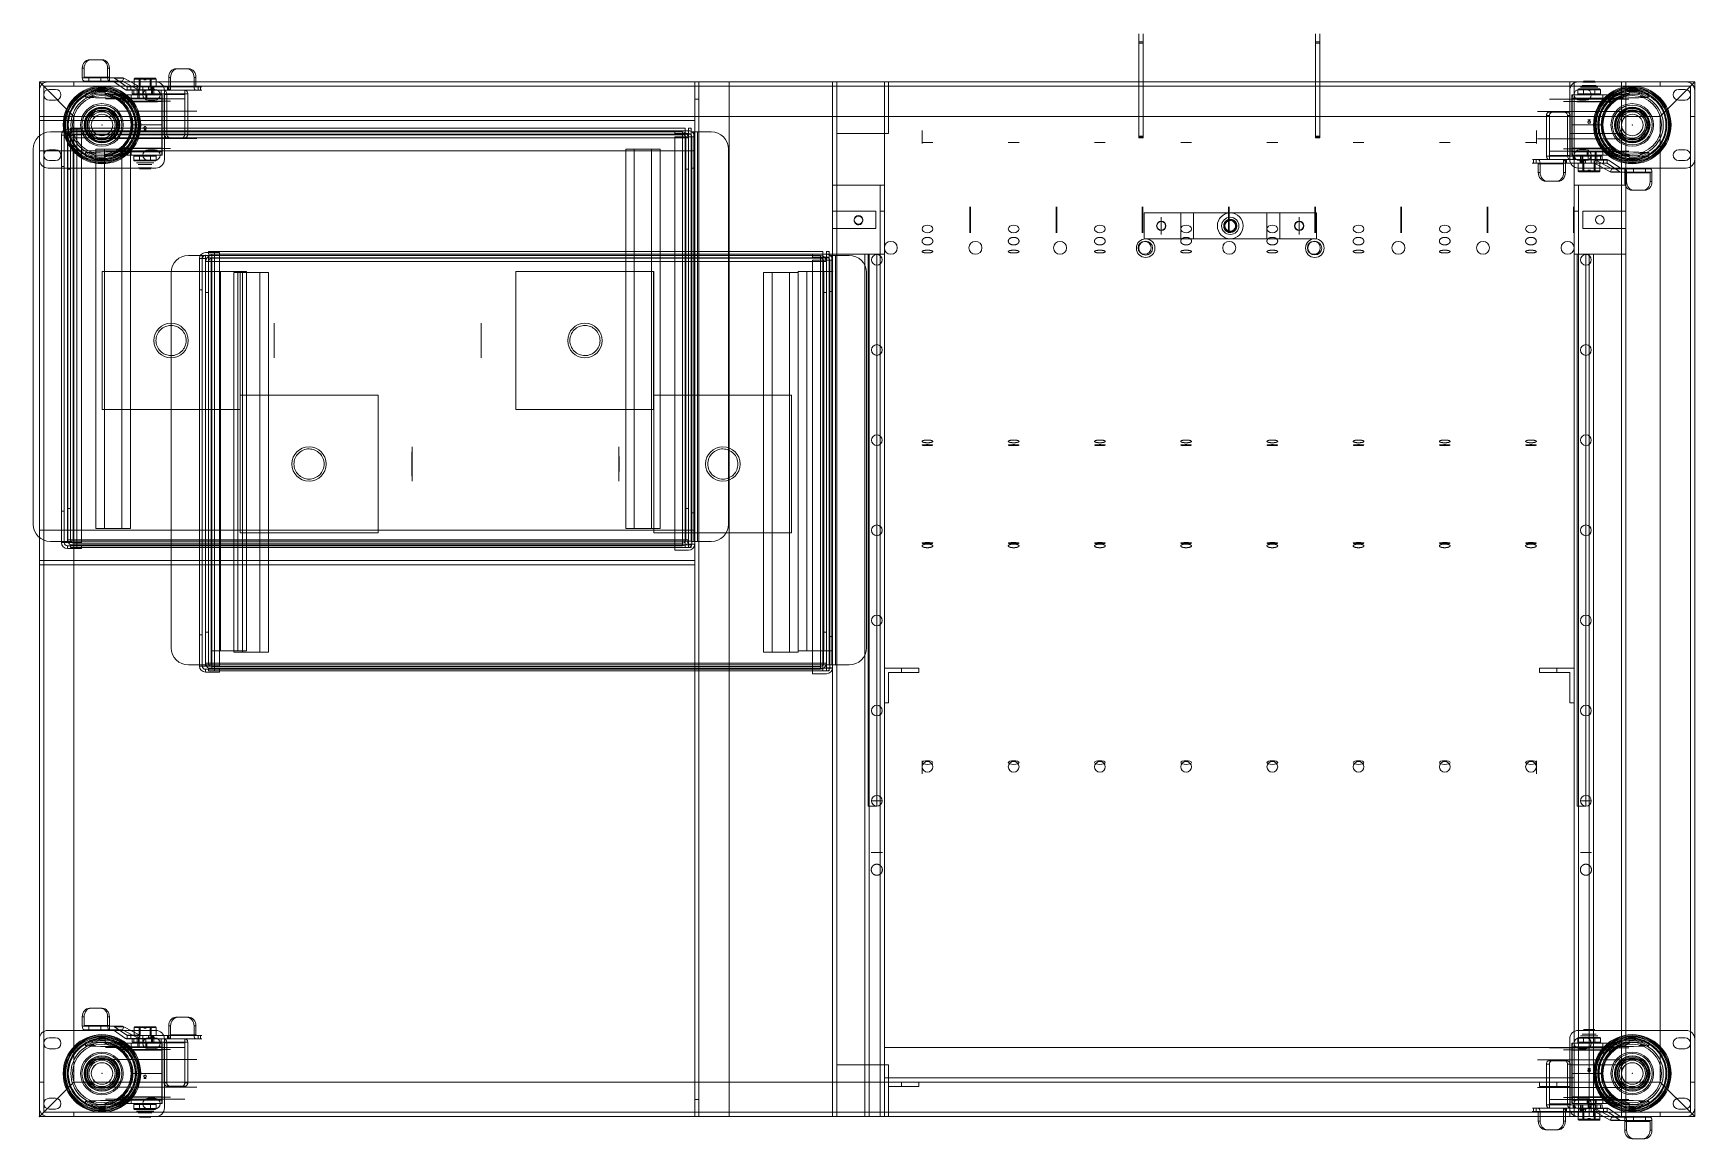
# Model space of a CAD drawing. Header units: inches. Extents: x -0.2 to 48, y -0.6 to 31.4.
import ezdxf

# ---------------------------------------------------------------- set-up
doc = ezdxf.new("R2010")
doc.units = ezdxf.units.IN
doc.header["$MEASUREMENT"] = 0
for name, color, linetype, true_color in [('1', 7, 'Continuous', 0xffffff), ('21', 7, 'Continuous', 0xffffff), ('41', 7, 'Continuous', 0xffffff), ('46', 7, 'Continuous', 0xffffff)]:
    doc.layers.add(name, color=color, linetype=linetype, true_color=true_color)

# ---------------------------------------------------------------- blocks, each defined once
blk = doc.blocks.new('08ic1050_MODEL')
at = {"layer": '1', "color": 80, "linetype": 'Continuous', "lineweight": 18}
for p, q in [((0, 0), (1, 1)), ((1, 1, 0.125), (0.125, 0.125, 0.125)), ((47, 1, 0.125), (1, 1, 0.125)), ((1, 1), (1, 1, 0.125)), ((47, 1), (1, 1)), ((48, 0), (47, 1)), ((47, 1), (47, 1, 0.125)), ((47, 1, 0.125), (47.875, 0.125, 0.125)), ((0.125, 0.125, 1), (0, 0, 1)), ((48, 0, 1), (0, 0, 1)), ((0, 0, 1), (0, 0)), ((48, 0), (0, 0)), ((47.875, 0.125, 0.125), (0.125, 0.125, 0.125)), ((47.875, 0.125, 1), (0.125, 0.125, 1)), ((0.125, 0.125, 0.125), (0.125, 0.125, 1)), ((47.875, 0.125, 0.125), (47.875, 0.125, 1)), ((47.875, 0.125, 1), (48, 0, 1)), ((48, 0), (48, 0, 1))]:
    blk.add_line(p, q, dxfattribs=at)
blk = doc.blocks.new('08ic1051_MODEL')
at = {"layer": '1', "color": 80, "linetype": 'Continuous', "lineweight": 18}
for p, q in [((1, 1), (0, 0)), ((0.125, 0.125, 0.125), (1, 1, 0.125)), ((29, 1, 0.125), (1, 1, 0.125)), ((1, 1, 0.125), (1, 1)), ((29, 1), (1, 1)), ((30, 0), (29, 1)), ((29, 1), (29, 1, 0.125)), ((29, 1, 0.125), (29.875, 0.125, 0.125)), ((0, 0, 1), (0.125, 0.125, 1)), ((0, 0, 1), (0, 0)), ((30, 0), (0, 0)), ((30, 0, 1), (0, 0, 1)), ((0.125, 0.125, 1), (0.125, 0.125, 0.125)), ((29.875, 0.125, 0.125), (0.125, 0.125, 0.125)), ((29.875, 0.125, 1), (0.125, 0.125, 1)), ((29.875, 0.125, 0.125), (29.875, 0.125, 1)), ((29.875, 0.125, 1), (30, 0, 1)), ((30, 0, 1), (30, 0))]:
    blk.add_line(p, q, dxfattribs=at)
blk = doc.blocks.new('08ic1051_am_MODEL')
at = {"layer": '21', "color": 2, "linetype": 'Continuous', "lineweight": 18}
for name, p, rotation in [('08ic1051_MODEL', (0, 30), 270), ('08ic1050_MODEL', (48, 30), 180), ('08ic1051_MODEL', (0, 30), 270), ('08ic1050_MODEL', (48, 30), 180), ('08ic1051_MODEL', (48, 0), 90), ('08ic1051_MODEL', (48, 0), 90)]:
    blk.add_blockref(name, p, dxfattribs=dict(at, rotation=rotation))
blk.add_blockref('08ic1050_MODEL', (0, 0), dxfattribs=at)
blk.add_blockref('08ic1050_MODEL', (0, 0), dxfattribs=at)
blk = doc.blocks.new('08ic1052_MODEL')
at = {"layer": '1', "color": 80, "linetype": 'Continuous', "lineweight": 18}
for p, q in [((0.125, 1), (0, 1)), ((0, 1, 26.375), (0, 0, 26.375)), ((0.125, 1, 26.375), (0, 1, 26.375)), ((0, 1, 26.375), (0, 1)), ((0, 1), (0, 0)), ((0.125, 0.125), (0.125, 1)), ((0.125, 0.125, 26.375), (0.125, 1, 26.375)), ((0.125, 1, 26.375), (0.125, 1)), ((0, 0, 26.375), (0, 0)), ((0, 0), (1, 0)), ((0, 0, 26.375), (1, 0, 26.375)), ((0.125, 0.125, 26.375), (0.125, 0.125)), ((1, 0.125, 26.375), (0.125, 0.125, 26.375)), ((1, 0.125), (0.125, 0.125)), ((1, 0, 26.375), (1, 0.125, 26.375)), ((1, 0), (1, 0.125)), ((1, 0.125, 26.375), (1, 0.125)), ((1, 0, 26.375), (1, 0))]:
    blk.add_line(p, q, dxfattribs=at)
blk = doc.blocks.new('cstr_plt_MODEL')
at = {"layer": '1', "color": 253, "linetype": 'Continuous', "lineweight": 18}
for p, q in [((-1.8125, -1, 0.1875), (-1.8125, 1, 0.1875)), ((-1.8125, 1, 0.1875), (-1.8125, 1)), ((-1.8125, -1), (-1.8125, 1)), ((-1.5625, 1.25, 0.1875), (1.5625, 1.25, 0.1875)), ((-1.5625, 1.25), (-1.5625, 1.25, 0.1875)), ((-1.5625, 1.25), (1.5625, 1.25)), ((-1.53125, 1.03125, 0.1875), (-1.34375, 1.03125, 0.1875)), ((-1.53125, 1.03125), (-1.34375, 1.03125)), ((-1.53125, 1.03125), (-1.53125, 1.03125, 0.1875)), ((-1.34375, 1.03125), (-1.34375, 1.03125, 0.1875)), ((1.34375, 1.03125), (1.53125, 1.03125)), ((1.34375, 1.03125, 0.1875), (1.53125, 1.03125, 0.1875)), ((1.34375, 1.03125), (1.34375, 1.03125, 0.1875)), ((1.53125, 1.03125), (1.53125, 1.03125, 0.1875)), ((1.5625, 1.25, 0.1875), (1.5625, 1.25)), ((1.8125, 1, 0.1875), (1.8125, -1, 0.1875)), ((1.8125, 1), (1.8125, 1, 0.1875)), ((1.8125, 1), (1.8125, -1)), ((-1.53125, 0.71875), (-1.53125, 0.71875, 0.1875)), ((-1.53125, 0.71875, 0.1875), (-1.34375, 0.71875, 0.1875)), ((-1.53125, 0.71875), (-1.34375, 0.71875)), ((-1.34375, 0.71875), (-1.34375, 0.71875, 0.1875)), ((1.34375, 0.71875), (1.34375, 0.71875, 0.1875)), ((1.34375, 0.71875), (1.53125, 0.71875)), ((1.34375, 0.71875, 0.1875), (1.53125, 0.71875, 0.1875)), ((1.53125, 0.71875), (1.53125, 0.71875, 0.1875)), ((-1.53125, -0.71875), (-1.53125, -0.71875, 0.1875)), ((-1.53125, -0.71875), (-1.34375, -0.71875)), ((-1.53125, -0.71875, 0.1875), (-1.34375, -0.71875, 0.1875)), ((-1.34375, -0.71875), (-1.34375, -0.71875, 0.1875)), ((1.34375, -0.71875), (1.53125, -0.71875)), ((1.34375, -0.71875), (1.34375, -0.71875, 0.1875)), ((1.34375, -0.71875, 0.1875), (1.53125, -0.71875, 0.1875)), ((1.53125, -0.71875), (1.53125, -0.71875, 0.1875)), ((-1.8125, -1), (-1.8125, -1, 0.1875)), ((1.5625, -1.25), (-1.5625, -1.25)), ((-1.5625, -1.25, 0.1875), (-1.5625, -1.25)), ((1.5625, -1.25, 0.1875), (-1.5625, -1.25, 0.1875)), ((-1.53125, -1.03125, 0.1875), (-1.34375, -1.03125, 0.1875)), ((-1.53125, -1.03125), (-1.34375, -1.03125)), ((-1.53125, -1.03125), (-1.53125, -1.03125, 0.1875)), ((-1.34375, -1.03125), (-1.34375, -1.03125, 0.1875)), ((1.34375, -1.03125, 0.1875), (1.53125, -1.03125, 0.1875)), ((1.34375, -1.03125), (1.34375, -1.03125, 0.1875)), ((1.34375, -1.03125), (1.53125, -1.03125)), ((1.53125, -1.03125), (1.53125, -1.03125, 0.1875)), ((1.5625, -1.25), (1.5625, -1.25, 0.1875)), ((1.8125, -1, 0.1875), (1.8125, -1))]:
    blk.add_line(p, q, dxfattribs=at)
at = {"layer": '1', "color": 253, "linetype": 'Continuous', "lineweight": 18, "extrusion": (0, 0, -1)}
for centre, radius in [((0, 0, -0.1875), 0.61875), ((0, 0, -0.0825), 0.515), ((0, 0), 0.5), ((0, 0, 0.125), 0.38088), ((0, 0, 0.125), 0.3125), ((0, 0, -0.0625), 0.3125)]:
    blk.add_circle(centre, radius, dxfattribs=at)
at = {"layer": '1', "color": 253, "linetype": 'Continuous', "lineweight": 18}
for centre, radius in [((0, 0, 0.1675), 0.57875), ((0, 0, 0.0625), 0.475), ((0, 0, -0.10509), 0.42081)]:
    blk.add_circle(centre, radius, dxfattribs=at)
for centre, radius, start, end in [((-1.5625, 1, 0.1875), 0.25, 90, 180), ((-1.53125, 0.875, 0.1875), 0.15625, 90, 270), ((-1.53125, 0.875), 0.15625, 90, 270), ((-1.34375, 0.875, 0.1875), 0.15625, 270, 90), ((-1.34375, 0.875), 0.15625, 270, 90), ((1.34375, 0.875, 0.1875), 0.15625, 90, 270), ((1.34375, 0.875), 0.15625, 90, 270), ((1.53125, 0.875, 0.1875), 0.15625, 270, 90), ((1.53125, 0.875), 0.15625, 270, 90), ((1.5625, 1, 0.1875), 0.25, 0, 90), ((-1.53125, -0.875, 0.1875), 0.15625, 90, 270), ((-1.53125, -0.875), 0.15625, 90, 270), ((-1.34375, -0.875, 0.1875), 0.15625, 270, 90), ((-1.34375, -0.875), 0.15625, 270, 90), ((1.34375, -0.875, 0.1875), 0.15625, 90, 270), ((1.34375, -0.875), 0.15625, 90, 270), ((1.53125, -0.875), 0.15625, 270, 90), ((1.53125, -0.875, 0.1875), 0.15625, 270, 90), ((-1.5625, -1, 0.1875), 0.25, 180, 270), ((1.5625, -1, 0.1875), 0.25, 270, 0)]:
    blk.add_arc(centre, radius, start, end, dxfattribs=at)
at = {"layer": '1', "color": 253, "linetype": 'Continuous', "lineweight": 18, "extrusion": (0, 0, -1)}
for centre, start, end in [((1.5625, 1), 0, 90), ((-1.5625, 1), 90, 180), ((1.5625, -1), 270, 0), ((-1.5625, -1), 180, 270)]:
    blk.add_arc(centre, 0.25, start, end, dxfattribs=at)
blk = doc.blocks.new('cstr_tp_rtnr_MODEL')
at = {"layer": '1', "color": 9, "linetype": 'Continuous', "lineweight": 18}
for centre, radius in [((0, 0, 0.025), 1.125), ((0, 0, 0.562), 1.125), ((0, 0, 0.562), 1.075), ((0, 0, 0.05), 1.05)]:
    blk.add_circle(centre, radius, dxfattribs=at)
at = {"layer": '1', "color": 9, "linetype": 'Continuous', "lineweight": 18, "extrusion": (0, 0, -1)}
for centre, radius in [((0, 0), 1.1), ((0, 0, -0.075), 1.075), ((0, 0), 0.5), ((0, 0, -0.05), 0.5)]:
    blk.add_circle(centre, radius, dxfattribs=at)
blk = doc.blocks.new('brng_MODEL')
at = {"layer": '1', "color": 7, "linetype": 'Continuous', "lineweight": 18}
for centre, radius in [((0, 0, 0.05), 0.9), ((0, 0, 0.5), 0.85)]:
    blk.add_circle(centre, radius, dxfattribs=at)
at = {"layer": '1', "color": 7, "linetype": 'Continuous', "lineweight": 18, "extrusion": (0, 0, -1)}
for centre, radius in [((0, 0, -0.45), 0.9), ((0, 0), 0.85), ((0, 0, -0.5), 0.312), ((0, 0, -0.1), 0.312)]:
    blk.add_circle(centre, radius, dxfattribs=at)
blk = doc.blocks.new('rvt_MODEL')
at = {"layer": '1', "color": 9, "linetype": 'Continuous', "lineweight": 18}
for centre, radius in [((0, 0, -0.887), 0.438), ((0, 0), 0.438), ((0, 0, 0.125), 0.438), ((0, 0, -0.787), 0.438), ((0, 0, -0.787), 0.312), ((0, 0), 0.312)]:
    blk.add_circle(centre, radius, dxfattribs=at)
blk = doc.blocks.new('wheel_MODEL')
at = {"layer": '1', "color": 80, "linetype": 'Continuous', "lineweight": 18, "extrusion": (0, -1, 0)}
for centre, radius in [((0, 0, -0.75), 1.15), ((0, 0, -0.75), 0.856), ((0, 0, -0.69), 0.74), ((0, 0, -0.75), 0.625), ((0, 0, -0.4), 1.5), ((0, 0, 0.4), 1.5), ((0, 0, 0.75), 1.15), ((0, 0, 0.75), 0.856), ((0, 0, 0.69), 0.74), ((0, 0, 0.75), 0.625)]:
    blk.add_circle(centre, radius, dxfattribs=at)
at = {"layer": '1', "color": 80, "linetype": 'Continuous', "lineweight": 18, "extrusion": (0, 1, 0)}
for centre in [(0, 0, 0.75), (0, 0, -0.75)]:
    blk.add_circle(centre, 0.188, dxfattribs=at)
blk = doc.blocks.new('axel_MODEL')
at = {"layer": '1', "color": 9, "linetype": 'Continuous', "lineweight": 18}
for p, q in [((-0.3, 0.5, 0.003), (-0.159, 0.5, 0.268)), ((-0.15, 0.5, -0.256), (-0.3, 0.5, 0.003)), ((-0.159, 0.5, 0.268), (0.139, 0.5, 0.268)), ((0.149, 0.5, -0.256), (-0.15, 0.5, -0.256)), ((0.139, 0.5, 0.268), (0.289, 0.5, 0.008)), ((0.289, 0.5, 0.008), (0.149, 0.5, -0.256)), ((-0.323, 0.475, -0.007), (-0.17, 0.475, -0.271)), ((-0.323, 0.25, -0.007), (-0.323, 0.475, -0.007)), ((-0.18, 0.475, 0.282), (-0.323, 0.475, 0.013)), ((-0.323, 0.475, 0.013), (-0.323, 0.25, 0.013)), ((-0.323, 0.25, -0.007), (-0.17, 0.25, -0.271)), ((-0.18, 0.25, 0.282), (-0.323, 0.25, 0.013)), ((-0.18, 0.25, 0.282), (-0.18, 0.475, 0.282)), ((-0.17, 0.475, -0.271), (-0.17, 0.25, -0.271)), ((-0.162, 0.475, 0.293), (-0.162, 0.25, 0.293)), ((0.142, 0.475, 0.293), (-0.162, 0.475, 0.293)), ((0.142, 0.25, 0.293), (-0.162, 0.25, 0.293)), ((-0.153, 0.25, -0.281), (-0.153, 0.475, -0.281)), ((-0.153, 0.475, -0.281), (0.152, 0.475, -0.281)), ((-0.153, 0.25, -0.281), (0.152, 0.25, -0.281)), ((0.142, 0.25, 0.293), (0.142, 0.475, 0.293)), ((0.152, 0.475, -0.281), (0.152, 0.25, -0.281)), ((0.312, 0.475, 0.018), (0.16, 0.475, 0.283)), ((0.16, 0.475, 0.283), (0.16, 0.25, 0.283)), ((0.312, 0.25, 0.018), (0.16, 0.25, 0.283)), ((0.17, 0.475, -0.271), (0.313, 0.475, -0.001)), ((0.17, 0.25, -0.271), (0.17, 0.475, -0.271)), ((0.17, 0.25, -0.271), (0.313, 0.25, -0.001)), ((0.312, 0.25, 0.018), (0.312, 0.475, 0.018)), ((0.313, 0.475, -0.001), (0.313, 0.25, -0.001))]:
    blk.add_line(p, q, dxfattribs=at)
at = {"layer": '1', "color": 9, "linetype": 'Continuous', "lineweight": 18, "extrusion": (0, -1, 0)}
for centre, radius in [((0, 0, -0.5), 0.075), ((0, 0, -0.454), 0.035), ((0, 0, 1), 0.035), ((0, 0, 2.125), 0.163)]:
    blk.add_circle(centre, radius, dxfattribs=at)
at = {"layer": '1', "color": 9, "linetype": 'Continuous', "lineweight": 18, "extrusion": (0, 1, 0)}
for centre in [(0, 0, 0.25), (0, 0, -2.1)]:
    blk.add_circle(centre, 0.188, dxfattribs=at)
at = {"layer": '1', "color": 9, "linetype": 'Continuous', "lineweight": 18, "extrusion": (0, -1, 0)}
for centre, start, end in [((-0.305, 0.003, -0.475), 152.0498, 210), ((-0.305, 0.003, -0.25), 152.0498, 210), ((-0.162, 0.273, -0.475), 90, 152.0498), ((-0.162, 0.273, -0.25), 90, 152.0498), ((-0.153, -0.261, -0.475), 210, 270), ((-0.153, -0.261, -0.25), 210, 270), ((0.142, 0.273, -0.475), 30, 90), ((0.142, 0.273, -0.25), 30, 90), ((0.152, -0.261, -0.475), 270, 332.0498), ((0.152, -0.261, -0.25), 270, 332.0498), ((0.295, 0.008, -0.475), 332.0498, 30), ((0.295, 0.008, -0.25), 332.0498, 30)]:
    blk.add_arc(centre, 0.02, start, end, dxfattribs=at)
at = {"layer": '1', "color": 9, "linetype": 'Continuous', "lineweight": 18, "extrusion": (0.401634, 0, -0.9158)}
blk.add_ellipse((-0.3, 0.475, 0.003), major_axis=(-0.023, 0, -0.0101), ratio=0.993923, start_param=0, end_param=1.570796, dxfattribs=at)
at = {"layer": '1', "color": 9, "linetype": 'Continuous', "lineweight": 18, "extrusion": (0.36862, 0, 0.92958)}
blk.add_ellipse((-0.3, 0.475, 0.003), major_axis=(-0.0234, 0, 0.0093), ratio=0.993923, start_param=4.712389, end_param=6.283185, dxfattribs=at)
at = {"layer": '1', "color": 9, "linetype": 'Continuous', "lineweight": 18, "extrusion": (-0.570848, 0, -0.821056)}
blk.add_ellipse((-0.159, 0.475, 0.268), major_axis=(-0.0207, 0, 0.0144), ratio=0.992843, start_param=0, end_param=1.570796, dxfattribs=at)
at = {"layer": '1', "color": 9, "linetype": 'Continuous', "lineweight": 18, "extrusion": (-0.59604, 0, 0.802955)}
blk.add_ellipse((-0.15, 0.475, -0.256), major_axis=(0.0202, 0, 0.015), ratio=0.993399, start_param=1.570796, end_param=3.141593, dxfattribs=at)
at = {"layer": '1', "color": 9, "linetype": 'Continuous', "lineweight": 18, "extrusion": (0.992843, 0, 0.11943)}
blk.add_ellipse((-0.159, 0.475, 0.268), major_axis=(-0.003, 0, 0.025), ratio=0.992843, start_param=4.712389, end_param=6.283185, dxfattribs=at)
at = {"layer": '1', "color": 9, "linetype": 'Continuous', "lineweight": 18, "extrusion": (0.993399, 0, -0.114708)}
blk.add_ellipse((-0.15, 0.475, -0.256), major_axis=(0.0029, 0, 0.025), ratio=0.993399, start_param=3.141593, end_param=4.712389, dxfattribs=at)
at = {"layer": '1', "color": 9, "linetype": 'Continuous', "lineweight": 18, "extrusion": (0.59604, 0, -0.802955)}
blk.add_ellipse((0.139, 0.475, 0.268), major_axis=(0.0202, 0, 0.015), ratio=0.993399, start_param=4.712389, end_param=6.283185, dxfattribs=at)
at = {"layer": '1', "color": 9, "linetype": 'Continuous', "lineweight": 18, "extrusion": (-0.993399, 0, 0.114708)}
blk.add_ellipse((0.139, 0.475, 0.268), major_axis=(0.0029, 0, 0.025), ratio=0.993399, start_param=0, end_param=1.570796, dxfattribs=at)
at = {"layer": '1', "color": 9, "linetype": 'Continuous', "lineweight": 18, "extrusion": (0.570848, 0, 0.821056)}
blk.add_ellipse((0.149, 0.475, -0.256), major_axis=(-0.0207, 0, 0.0144), ratio=0.992843, start_param=3.141593, end_param=4.712389, dxfattribs=at)
at = {"layer": '1', "color": 9, "linetype": 'Continuous', "lineweight": 18, "extrusion": (-0.992843, 0, -0.11943)}
blk.add_ellipse((0.149, 0.475, -0.256), major_axis=(-0.003, 0, 0.025), ratio=0.992843, start_param=1.570796, end_param=3.141593, dxfattribs=at)
at = {"layer": '1', "color": 9, "linetype": 'Continuous', "lineweight": 18, "extrusion": (-0.36862, 0, -0.92958)}
blk.add_ellipse((0.289, 0.475, 0.008), major_axis=(-0.0234, 0, 0.0093), ratio=0.993923, start_param=1.570796, end_param=3.141593, dxfattribs=at)
at = {"layer": '1', "color": 9, "linetype": 'Continuous', "lineweight": 18, "extrusion": (-0.401634, 0, 0.9158)}
blk.add_ellipse((0.289, 0.475, 0.008), major_axis=(-0.023, 0, -0.0101), ratio=0.993923, start_param=3.141593, end_param=4.712389, dxfattribs=at)
at = {"layer": '1', "color": 9, "linetype": 'Continuous', "lineweight": 18, "extrusion": (0, 0.707107, -0.707107)}
blk.add_ellipse((0, -0.938), major_axis=(0, -0.035, -0.035), ratio=0.707107, start_param=1.570796, end_param=4.712389, dxfattribs=at)
at = {"layer": '1', "color": 9, "linetype": 'Continuous', "lineweight": 18, "extrusion": (0, -0.707107, -0.707107)}
blk.add_ellipse((0, -0.938), major_axis=(0, 0.035, -0.035), ratio=0.707107, start_param=1.570796, end_param=4.712389, dxfattribs=at)
at = {"layer": '1', "color": 9, "linetype": 'Continuous', "lineweight": 18}
blk.add_open_spline([(0, -0.973, 0.188), (0.004, -0.973, 0.188), (0.008, -0.972, 0.187), (0.015, -0.969, 0.187), (0.019, -0.967, 0.187), (0.025, -0.963, 0.186), (0.027, -0.96, 0.185), (0.032, -0.953, 0.185), (0.033, -0.949, 0.185), (0.035, -0.942, 0.184), (0.035, -0.938, 0.184), (0.034, -0.93, 0.184), (0.033, -0.926, 0.185), (0.03, -0.919, 0.185), (0.028, -0.916, 0.185), (0.022, -0.91, 0.186), (0.019, -0.908, 0.187), (0.012, -0.904, 0.187), (0.008, -0.903, 0.187), (0, -0.902, 0.188), (-0.004, -0.902, 0.188), (-0.011, -0.904, 0.187), (-0.015, -0.906, 0.187), (-0.021, -0.91, 0.186), (-0.024, -0.912, 0.186), (-0.029, -0.918, 0.185), (-0.031, -0.922, 0.185), (-0.034, -0.929, 0.184), (-0.035, -0.933, 0.184), (-0.035, -0.941, 0.184), (-0.034, -0.945, 0.184), (-0.032, -0.952, 0.185), (-0.03, -0.956, 0.185), (-0.026, -0.962, 0.186), (-0.023, -0.964, 0.186), (-0.016, -0.969, 0.187), (-0.012, -0.97, 0.187), (-0.006, -0.972, 0.187), (-0.003, -0.973, 0.188), (0, -0.973, 0.188)], degree=3, knots=[0, 0, 0, 0, 0.053074, 0.053074, 0.106111, 0.106111, 0.159718, 0.159718, 0.213762, 0.213762, 0.267177, 0.267177, 0.319875, 0.319875, 0.372885, 0.372885, 0.426744, 0.426744, 0.480679, 0.480679, 0.533807, 0.533807, 0.586509, 0.586509, 0.63979, 0.63979, 0.693793, 0.693793, 0.747534, 0.747534, 0.800409, 0.800409, 0.853176, 0.853176, 0.906746, 0.906746, 0.960792, 0.960792, 1, 1, 1, 1], dxfattribs=at)
blk = doc.blocks.new('brk_lvr_MODEL')
at = {"layer": '1', "color": 253, "linetype": 'Continuous', "lineweight": 18}
for p, q in [((-0.4, 0, -0.34375), (-0.4, 0, 0.34375)), ((-0.4, 0, 0.34375), (-0.188195, 0, 0.476561)), ((-0.4, -0.000129, -0.34375), (-0.4, 0, -0.34375)), ((-0.188195, 0, -0.476561), (-0.4, 0, -0.34375)), ((-0.4, -0.000129, 0.34375), (-0.4, 0, 0.34375)), ((-0.188195, -0.1, 0.476561), (-0.188195, 0, 0.476561)), ((-0.188195, -0.1, -0.476561), (-0.188195, 0, -0.476561)), ((0.462836, -0.1, 0.438585), (0.462836, 0, 0.438585)), ((0.462836, 0, 0.438585), (0.536529, 0, 0.379406)), ((0.536529, -0.1, 0.379406), (0.536529, 0, 0.379406)), ((0.549051, 0, 0.375), (0.549051, -0.1, 0.375)), ((0.549051, 0, 0.375), (1.125, 0, 0.375)), ((0.553631, -0.1, -0.346635), (0.553631, 0, -0.346635)), ((0.721048, 0, -0.132675), (0.553631, 0, -0.346635)), ((0.721048, 0, -0.132675), (0.721048, -0.1, -0.132675)), ((1.75, 0, -0.125), (0.736799, 0, -0.125)), ((0.736799, -0.1, -0.125), (0.736799, 0, -0.125)), ((1.125, 0, 0.375), (2, 0, 0.375)), ((1.125, -0.1, 0.375), (1.125, 0, 0.375)), ((1.75, 0, -0.125), (1.75, -0.1, -0.125)), ((2, -0.1, 0.125), (2, 0, 0.125)), ((2, 0, 0.375), (2, 0, 0.125)), ((-1.883013, -0.263397, 0.09375), (-1.883013, -0.263397, 0.34375)), ((-1.883013, -0.263397, 0.34375), (-1.008013, -0.263397, 0.34375)), ((-1.883013, -0.263397, 0.09375), (-1.883013, -0.363397, 0.09375)), ((-1.883013, -0.363397, 0.09375), (-1.883013, -0.363397, 0.32375)), ((-1.008013, -0.363397, 0.44375), (-1.883013, -0.363397, 0.44375)), ((-1.883013, -0.638397, 0.44375), (-1.883013, -0.363397, 0.44375)), ((-1.008013, -0.363397, 0.32375), (-1.883013, -0.363397, 0.32375)), ((-1.883013, -0.383397, 0.34375), (-1.008013, -0.383397, 0.34375)), ((-1.883013, -0.638397, 0.34375), (-1.883013, -0.383397, 0.34375)), ((-1.633013, -0.363397, -0.15625), (-1.633013, -0.263397, -0.15625)), ((-0.888372, -0.263397, -0.15625), (-1.633013, -0.263397, -0.15625)), ((-0.883013, -0.363397, -0.15625), (-1.633013, -0.363397, -0.15625)), ((-1.008013, -0.263397, 0.34375), (-1.008013, -0.363397, 0.34375)), ((-1.008013, -0.263397, 0.34375), (-0.888372, -0.263397, 0.34375)), ((-1.008013, -0.363397, 0.34375), (-0.883013, -0.363397, 0.34375)), ((-1.008013, -0.363397, 0.34375), (-1.008013, -0.363397, 0.32375)), ((-1.008013, -0.363397, 0.44375), (-1.008013, -0.638397, 0.44375)), ((-1.008013, -0.383397, 0.34375), (-1.008013, -0.638397, 0.34375)), ((-0.888372, -0.263397, 0.34375), (-0.888372, -0.263397, -0.15625)), ((-0.883378, -0.262764, -0.15625), (-0.833013, -0.35, -0.15625)), ((-0.883013, -0.363397, 0.34375), (-0.883013, -0.36305, 0.34375)), ((-0.883013, -0.36305, -0.15625), (-0.883013, -0.36305, 0.34375)), ((-0.883013, -0.363397, -0.15625), (-0.883013, -0.36305, -0.15625)), ((-0.883013, -0.363397, 0.34375), (-0.883013, -0.363397, -0.15625)), ((-0.878372, -0.260718, 0.34375), (-0.45, -0.013397, 0.34375)), ((-0.454827, -0.016185, -0.34166), (-0.878372, -0.260718, -0.15826)), ((-0.878372, -0.260718, -0.15826), (-0.878372, -0.260718, 0.34375)), ((-0.833013, -0.35, 0.34375), (-0.404641, -0.102679, 0.34375)), ((-0.404641, -0.102679, -0.34174), (-0.833013, -0.35, -0.15625)), ((-0.833013, -0.35, -0.15625), (-0.833013, -0.35, 0.34375)), ((-0.45, -0.013397, -0.34375), (-0.454827, -0.016185, -0.34166)), ((-0.454827, -0.016185, -0.34375), (-0.4, -0.1, -0.34375)), ((-0.454827, -0.016185, -0.34375), (-0.454827, -0.016185, -0.34166)), ((-0.4, -0.1, -0.34375), (-0.454827, -0.016185, -0.34166)), ((-0.45, -0.013397, -0.34375), (-0.449936, -0.013509, -0.34375)), ((-0.45, -0.013397, 0.34375), (-0.45, -0.013397, -0.34375)), ((-0.45, -0.013397, 0.34375), (-0.449936, -0.013509, 0.34375)), ((-0.449936, -0.013509, -0.34375), (-0.449936, -0.013509, 0.34375)), ((-0.404641, -0.102679, -0.34174), (-0.404641, -0.102679, 0.34375)), ((-0.4, -0.1, -0.34375), (-0.400555, -0.100894, -0.343402)), ((-0.4, -0.1, -0.34375), (-0.4, -0.000129, -0.34375)), ((-0.4, -0.000129, 0.34375), (-0.4, -0.000129, -0.34375)), ((-0.4, -0.100731, 0.34375), (-0.4, -0.000129, 0.34375)), ((-0.188195, -0.1, -0.476561), (-0.394641, -0.1, -0.34711)), ((-0.394641, -0.1, 0.34711), (-0.188195, -0.1, 0.476561)), ((-0.394641, -0.1, 0.34711), (-0.394641, -0.1, -0.34711)), ((0.462836, -0.1, 0.438585), (0.536529, -0.1, 0.379406)), ((0.549051, -0.1, 0.375), (1.125, -0.1, 0.375)), ((0.721048, -0.1, -0.132675), (0.553631, -0.1, -0.346635)), ((1.75, -0.1, -0.125), (0.736799, -0.1, -0.125)), ((1.125, -0.1, 0.355), (1.125, -0.1, 0.375)), ((2, -0.1, 0.475), (1.125, -0.1, 0.475)), ((1.125, -0.375, 0.475), (1.125, -0.1, 0.475)), ((2, -0.1, 0.355), (1.125, -0.1, 0.355)), ((1.125, -0.12, 0.375), (2, -0.12, 0.375)), ((1.125, -0.375, 0.375), (1.125, -0.12, 0.375)), ((1.125, -0.375, 0.375), (1.125, -0.375, 0.475)), ((2, -0.1, 0.475), (2, -0.375, 0.475)), ((2, -0.1, 0.355), (2, -0.1, 0.125)), ((2, -0.12, 0.375), (2, -0.375, 0.375)), ((2, -0.375, 0.475), (2, -0.375, 0.375)), ((-1.883013, -0.638397, 0.34375), (-1.883013, -0.638397, 0.44375)), ((-1.633013, -0.888397, 0.44375), (-1.633013, -0.888397, 0.34375)), ((-1.258013, -0.888397, 0.44375), (-1.633013, -0.888397, 0.44375)), ((-1.258013, -0.888397, 0.34375), (-1.633013, -0.888397, 0.34375)), ((-1.258013, -0.888397, 0.34375), (-1.258013, -0.888397, 0.44375)), ((-1.008013, -0.638397, 0.44375), (-1.008013, -0.638397, 0.34375)), ((1.75, -0.625, 0.375), (1.375, -0.625, 0.375)), ((1.375, -0.625, 0.475), (1.375, -0.625, 0.375)), ((1.75, -0.625, 0.475), (1.375, -0.625, 0.475)), ((1.75, -0.625, 0.375), (1.75, -0.625, 0.475))]:
    blk.add_line(p, q, dxfattribs=at)
at = {"layer": '1', "color": 253, "linetype": 'Continuous', "lineweight": 18, "extrusion": (0, -1, 0)}
for centre in [(0, 0), (0, 0, 0.1)]:
    blk.add_circle(centre, 0.1875, dxfattribs=at)
at = {"layer": '1', "color": 253, "linetype": 'Continuous', "lineweight": 18, "extrusion": (0, 1, 0)}
for centre, radius, start, end in [((-0.110629, 0), 0.5625, 218.042126, 302.089502), ((-0.110629, 0), 0.5625, 57.910498, 128.766254), ((-1.75, 0.125), 0.25, 180, 270), ((1.633013, 0.09375, -0.263397), 0.25, 270, 0), ((-0.110629, 0, -0.1), 0.5625, 57.910498, 128.766254), ((-0.110629, 0, -0.1), 0.5625, 218.042126, 302.089502), ((-0.549051, 0.395, -0.1), 0.02, 270, 308.766254), ((-0.736799, -0.145, -0.1), 0.02, 38.042126, 90)]:
    blk.add_arc(centre, radius, start, end, dxfattribs=at)
at = {"layer": '1', "color": 253, "linetype": 'Continuous', "lineweight": 18, "extrusion": (0, -1, 0)}
for centre, radius, start, end in [((0.549051, 0.395), 0.02, 231.233746, 270), ((0.736799, -0.145), 0.02, 90, 141.957874), ((-1.633013, 0.09375, 0.363397), 0.25, 180, 270), ((1.75, 0.125, 0.1), 0.25, 270, 0)]:
    blk.add_arc(centre, radius, start, end, dxfattribs=at)
at = {"layer": '1', "color": 253, "linetype": 'Continuous', "lineweight": 18, "extrusion": (-1, 0, 0)}
for centre, radius in [((0.1, 0.375, -1.125), 0.1), ((0.363397, 0.34375, 1.883013), 0.1), ((0.12, 0.355, -2), 0.02)]:
    blk.add_arc(centre, radius, 90, 180, dxfattribs=at)
at = {"layer": '1', "color": 253, "linetype": 'Continuous', "lineweight": 18, "extrusion": (1, 0, 0)}
for centre, radius in [((-0.1, 0.375, 2), 0.1), ((-0.383397, 0.32375, -1.883013), 0.02), ((-0.12, 0.355, 1.125), 0.02)]:
    blk.add_arc(centre, radius, 0, 90, dxfattribs=at)
at = {"layer": '1', "color": 253, "linetype": 'Continuous', "lineweight": 18, "extrusion": (1, -2.81633e-08, 0)}
blk.add_arc((-0.363397, 0.34375, -1.008013), 0.1, 0, 90, dxfattribs=at)
at = {"layer": '1', "color": 253, "linetype": 'Continuous', "lineweight": 18, "extrusion": (-1, 2.81633e-08, 0)}
blk.add_arc((0.383397, 0.32375, 1.008013), 0.02, 90, 180, dxfattribs=at)
at = {"layer": '1', "color": 253, "linetype": 'Continuous', "lineweight": 18, "extrusion": (0, 0, -1)}
for centre, radius, start, end in [((0.888372, -0.243397, -0.34375), 0.02, 240, 270), ((0.394641, -0.12, -0.34375), 0.02, 60, 74.457732), ((-1.375, -0.375, -0.375), 0.25, 270, 0), ((-1.75, -0.375, -0.375), 0.25, 180, 270), ((1.633013, -0.638397, -0.34375), 0.25, 270.000002, 360), ((1.258013, -0.638397, -0.34375), 0.25, 180.000002, 270.000002)]:
    blk.add_arc(centre, radius, start, end, dxfattribs=at)
at = {"layer": '1', "color": 253, "linetype": 'Continuous', "lineweight": 18}
for centre, radius, start, end in [((-0.888372, -0.243397, -0.15625), 0.02, 270, 284.457732), ((-0.892888, -0.222902, 0.34375), 0.140495, 274.030652, 295.224998), ((-0.892888, -0.222902, -0.15625), 0.140495, 274.030652, 295.224998), ((-0.394426, -0.120804, -0.34375), 0.120804, 117.355233, 120), ((-0.394426, -0.120804, 0.34375), 0.120804, 92.644767, 117.355233), ((-0.394426, -0.120804, -0.34375), 0.120804, 92.644767, 117.355233), ((1.375, -0.375, 0.475), 0.25, 180, 270), ((1.75, -0.375, 0.475), 0.25, 270, 0), ((-1.633013, -0.638397, 0.44375), 0.25, 180, 269.999998), ((-1.258013, -0.638397, 0.44375), 0.25, 269.999998, 359.999998)]:
    blk.add_arc(centre, radius, start, end, dxfattribs=at)
at = {"layer": '1', "color": 253, "linetype": 'Continuous', "lineweight": 18, "extrusion": (0.304082, 0.175562, 0.936329)}
for centre, start_param, end_param in [((-0.888372, -0.243397, -0.15826), 1.299532573, 1.570796327), ((-0.394641, -0.12, -0.34174), 4.488962186, 4.71238898)]:
    blk.add_ellipse(centre, major_axis=(-0.017321, -0.01, 0.0075), ratio=0.936329, start_param=start_param, end_param=end_param, dxfattribs=at)
at = {"layer": '1', "color": 253, "linetype": 'Continuous', "lineweight": 18, "extrusion": (-0.304082, -0.175562, -0.936329)}
blk.add_ellipse((-0.394426, -0.120804, -0.34166), major_axis=(-0.104619, -0.060402, 0.045301), ratio=0.936329, start_param=1.570796327, end_param=1.616956216, dxfattribs=at)
at = {"layer": '1', "color": 253, "linetype": 'Continuous', "lineweight": 18, "extrusion": (0.531243, 0, 0.847219)}
blk.add_ellipse((-0.394641, -0.12, -0.34711), major_axis=(-0.02, 0, 0.012541), ratio=0.847219, start_param=4.71238898, end_param=5.012560962, dxfattribs=at)
at = {"layer": '1', "color": 253, "linetype": 'Continuous', "lineweight": 18, "extrusion": (0.531243, 0, -0.847219)}
blk.add_ellipse((-0.394641, -0.12, 0.34711), major_axis=(0.02, 0, 0.012541), ratio=0.847219, start_param=4.441125227, end_param=4.71238898, dxfattribs=at)
blk = doc.blocks.new('brk_MODEL')
at = {"layer": '1', "color": 254, "linetype": 'Continuous', "lineweight": 18}
for p, q in [((-0.562, 0, 0.125), (-0.562, 0, -0.4)), ((-0.562, 0, -0.4), (-0.562, -0.1, -0.4)), ((-0.562, -0.1, 0.125), (-0.562, 0, 0.125)), ((-0.25, 0, 1.25), (-0.538, 0, 1.493)), ((-0.463, -0.1, -0.5), (-0.463, 0, -0.5)), ((-0.463, 0, -0.5), (-0.212, 0, -0.5)), ((-0.25, -0.1, 1.25), (-0.25, 0, 1.25)), ((-0.025, 0, 1.25), (-0.25, 0, 1.25)), ((-0.212, 0.08, -0.5), (-0.212, 0.08, -0.6)), ((-0.212, 0.08, -0.6), (-0.212, 0, -0.6)), ((-0.212, 0.08, -0.5), (-0.212, 0.01, -0.5)), ((-0.212, 0.01, -0.5), (0.225, 0.01, -0.5)), ((-0.212, 0, -0.49), (-0.212, 0, -0.5)), ((0.225, 0, -0.6), (-0.212, 0, -0.6)), ((-0.212, 0, -0.5), (-0.212, -0.1, -0.5)), ((0.225, 0, -0.49), (-0.212, 0, -0.49)), ((0.205, 0.1, -0.6), (-0.193, 0.1, -0.6)), ((0.205, 0.1, -0.5), (-0.193, 0.1, -0.5)), ((-0.193, 0.1, -0.6), (-0.193, 0.1, -0.5)), ((0.062, 0.1, 0.625), (-0.188, 0.1, 0.625)), ((-0.188, 0.1, 0.625), (-0.188, 0, 0.625)), ((-0.188, 0, 0.375), (-0.188, 0)), ((0.062, 0, 0.876), (-0.188, 0, 0.876)), ((-0.188, 0, 0.625), (0.062, 0, 0.625)), ((-0.188, -0.1, 0.876), (-0.188, 0, 0.876)), ((-0.188, -0.1, 0.875), (-0.188, 0, 0.875)), ((-0.188, -0.1, 0.375), (-0.188, 0, 0.375)), ((-0.188, -0.1), (-0.188, 0)), ((0.062, 0, 0.875), (-0.188, 0, 0.875)), ((-0.188, -0.1, 0.625), (-0.188, 0, 0.625)), ((-0.188, 0, 0.875), (-0.188, 0, 0.625)), ((0.062, 0, 0.625), (-0.188, 0, 0.625)), ((-0.025, -0.1, 1.25), (-0.025, 0, 1.25)), ((-0.025, 0, 1.25), (0.175, 0, 1.25)), ((0.062, 0.1, 0.625), (0.062, 0, 0.625)), ((0.062, -0.1, 0.875), (0.062, 0, 0.875)), ((0.062, -0.1, 0.876), (0.062, 0, 0.876)), ((0.062, -0.1, 0.625), (0.062, 0, 0.625)), ((0.062, 0, 0.625), (0.062, 0, 0.875)), ((0.175, 0, 1.25), (0.175, -0.1, 1.25)), ((0.325, 0, 1.25), (0.175, 0, 1.25)), ((0.186, -0.1, 0.376), (0.186, 0, 0.376)), ((0.187, 0, 0.001), (0.186, 0, 0.376)), ((0.187, -0.1, 0.001), (0.187, 0, 0.001)), ((0.205, 0.1, -0.5), (0.205, 0.1, -0.6)), ((0.225, 0.08, -0.6), (0.225, 0.08, -0.5)), ((0.225, 0, -0.6), (0.225, 0.08, -0.6)), ((0.225, 0.01, -0.5), (0.225, 0.08, -0.5)), ((0.225, -0.1, -0.5), (0.225, 0, -0.5)), ((0.225, 0, -0.5), (0.375, 0, -0.5)), ((0.225, 0, -0.5), (0.225, 0, -0.49)), ((0.325, -0.1, 1.25), (0.325, 0, 1.25)), ((0.375, 0, -0.5), (0.375, 0, 1.2)), ((0.375, -0.1, -0.5), (0.375, 0, -0.5)), ((0.375, 0, 1.2), (0.375, -0.1, 1.2)), ((-1.238, -1.275, 1.16), (-1.238, -0.1, 1.16)), ((-1.15, -0.12, 1.112), (-1.15, 0, 1.112)), ((-1.15, -1.275, 1.112), (-1.15, -0.12, 1.112)), ((-0.627, -1.275, 1.567), (-0.627, -0.1, 1.567)), ((-0.562, -0.1, 0.125), (-0.562, -0.1, -0.4)), ((-0.55, -1.275, 1.502), (-0.55, -0.12, 1.502)), ((-0.25, -0.1, 1.25), (-0.532, -0.1, 1.488)), ((-0.463, -0.1, -0.5), (-0.212, -0.1, -0.5)), ((-0.025, -0.1, 1.25), (-0.25, -0.1, 1.25)), ((-0.212, -0.1, -0.5), (0.225, -0.1, -0.5)), ((0.062, -0.1, 0.875), (-0.188, -0.1, 0.875)), ((-0.188, -0.1, 0.875), (-0.188, -0.1, 0.625)), ((0.062, -0.1, 0.876), (-0.188, -0.1, 0.876)), ((-0.188, -0.1, 0.375), (-0.188, -0.1)), ((-0.188, -0.1, 0.625), (0.062, -0.1, 0.625)), ((-0.025, -0.1, 1.24), (-0.025, -0.1, 1.25)), ((0.175, -0.1, 1.35), (-0.025, -0.1, 1.35)), ((-0.025, -0.21, 1.35), (-0.025, -0.1, 1.35)), ((0.175, -0.1, 1.24), (-0.025, -0.1, 1.24)), ((-0.025, -0.21, 1.25), (-0.025, -0.11, 1.25)), ((-0.025, -0.11, 1.25), (0.175, -0.11, 1.25)), ((-0.025, -0.21, 1.25), (-0.025, -0.21, 1.35)), ((-0.005, -0.23, 1.35), (-0.005, -0.23, 1.25)), ((0.155, -0.23, 1.35), (-0.005, -0.23, 1.35)), ((0.155, -0.23, 1.25), (-0.005, -0.23, 1.25)), ((0.062, -0.1, 0.625), (0.062, -0.1, 0.875)), ((0.155, -0.23, 1.25), (0.155, -0.23, 1.35)), ((0.175, -0.1, 1.35), (0.175, -0.21, 1.35)), ((0.325, -0.1, 1.25), (0.175, -0.1, 1.25)), ((0.175, -0.1, 1.25), (0.175, -0.1, 1.24)), ((0.175, -0.11, 1.25), (0.175, -0.21, 1.25)), ((0.175, -0.21, 1.35), (0.175, -0.21, 1.25)), ((0.187, -0.1, 0.001), (0.186, -0.1, 0.376)), ((0.225, -0.1, -0.5), (0.375, -0.1, -0.5)), ((0.375, -0.1, -0.5), (0.375, -0.1, 1.2)), ((-1.15, -1.275, 1.112), (-1.238, -1.275, 1.16)), ((-1.163, -1.375, 1.233), (-1.075, -1.375, 1.185)), ((-0.655, -1.375, 1.46), (-0.73, -1.375, 1.523)), ((-0.627, -1.275, 1.567), (-0.55, -1.275, 1.502))]:
    blk.add_line(p, q, dxfattribs=at)
at = {"layer": '1', "color": 254, "linetype": 'Continuous', "lineweight": 18, "extrusion": (0, 1, 0)}
for centre, radius, start, end in [((0.013, -0.018), 1.6, 44.8793, 70.8208), ((1.686, 0.125), 1.124, 118.6988, 180), ((0.463, -0.4), 0.1, 270, 0), ((-0.325, 1.2), 0.05, 90, 180), ((0, 0, -0.12), 1.6, 44.0486, 69.8945), ((1.686, 0.125, -0.1), 1.124, 119.553, 180), ((0.013, -0.018, -1.375), 1.7, 47.4191, 65.0582)]:
    blk.add_arc(centre, radius, start, end, dxfattribs=at)
at = {"layer": '1', "color": 254, "linetype": 'Continuous', "lineweight": 18, "extrusion": (0, 0, -1)}
for centre, start, end in [((0.193, 0.08, 0.6), 0, 90), ((-0.205, 0.08, 0.6), 90, 180), ((0.005, -0.21, -1.25), 270, 0), ((-0.155, -0.21, -1.25), 180, 270)]:
    blk.add_arc(centre, 0.02, start, end, dxfattribs=at)
at = {"layer": '1', "color": 254, "linetype": 'Continuous', "lineweight": 18}
for centre, start, end in [((-0.193, 0.08, -0.5), 90, 180), ((0.205, 0.08, -0.5), 0, 90), ((-0.005, -0.21, 1.35), 180, 270), ((0.155, -0.21, 1.35), 270, 0)]:
    blk.add_arc(centre, 0.02, start, end, dxfattribs=at)
at = {"layer": '1', "color": 254, "linetype": 'Continuous', "lineweight": 18, "extrusion": (1, 0, 0)}
for centre, radius, start, end in [((0.01, -0.49, -0.212), 0.01, 180, 270), ((-0.1, 1.25, 0.175), 0.1, 0, 90), ((-0.365, 0.625, -0.188), 0.365, 0, 43.4453), ((-0.11, 1.24, -0.025), 0.01, 0, 90), ((-0.365, 0.625, 0.062), 0.365, 0, 43.4453), ((0, -0.5, 0.225), 0.1, 180, 270)]:
    blk.add_arc(centre, radius, start, end, dxfattribs=at)
at = {"layer": '1', "color": 254, "linetype": 'Continuous', "lineweight": 18, "extrusion": (-1, 0, 0)}
for centre, radius, start, end in [((0, -0.5, 0.212), 0.1, 270, 0), ((0.265, 0.625, 0.188), 0.365, 136.5547, 180), ((0.1, 1.25, 0.025), 0.1, 90, 180), ((0.265, 0.625, -0.062), 0.365, 136.5547, 180), ((-0.01, -0.49, -0.225), 0.01, 270, 0), ((0.11, 1.24, -0.175), 0.01, 90, 180)]:
    blk.add_arc(centre, radius, start, end, dxfattribs=at)
at = {"layer": '1', "color": 254, "linetype": 'Continuous', "lineweight": 18, "extrusion": (0, -1, 0)}
for centre, radius, start, end in [((0, 0), 0.188, 180, 0.1875), ((-0.001, 0.375), 0.187, 0.1875, 180), ((-0.013, -0.018, 0.1), 1.7, 111.1631, 136.1088), ((0, 0, 0.1), 1.58, 109.6891, 135.7566), ((-0.463, -0.4, 0.1), 0.1, 180, 270), ((-0.001, 0.375, 0.1), 0.187, 0.1875, 180), ((0, 0, 0.1), 0.188, 180, 0.1875), ((0.325, 1.2, 0.1), 0.05, 360, 90), ((0, 0, 1.375), 1.6, 114.154, 132.1974)]:
    blk.add_arc(centre, radius, start, end, dxfattribs=at)
at = {"layer": '1', "color": 254, "linetype": 'Continuous', "lineweight": 18}
blk.add_open_spline([(-1.15, 0, 1.112), (-1.149, 0, 1.112), (-1.148, 0, 1.111), (-1.147, 0, 1.111)], degree=3, dxfattribs=at)
at = {"layer": '1', "color": 254, "linetype": 'Continuous', "lineweight": 18, "extrusion": (0.643936, -2.76697e-15, 0.765079)}
blk.add_open_spline([(-0.538, 0, 1.493), (-0.56, 0, 1.511), (-0.582, -0.009, 1.529), (-0.615, -0.044, 1.557), (-0.627, -0.071, 1.567), (-0.627, -0.1, 1.567)], degree=3, knots=[0, 0, 0, 0, 0.5, 0.5, 1, 1, 1, 1], dxfattribs=at)
at = {"layer": '1', "color": 254, "linetype": 'Continuous', "lineweight": 18, "extrusion": (0.477105, -1.17867e-14, 0.878846)}
blk.add_open_spline([(-1.238, -0.1, 1.16), (-1.238, -0.089, 1.16), (-1.236, -0.078, 1.159), (-1.23, -0.058, 1.156), (-1.225, -0.048, 1.153), (-1.213, -0.031, 1.147), (-1.206, -0.023, 1.143), (-1.189, -0.011, 1.134), (-1.18, -0.006, 1.129), (-1.163, -0.001, 1.12), (-1.157, 0, 1.116), (-1.15, 0, 1.112)], degree=3, knots=[0, 0, 0, 0, 0.210239, 0.210239, 0.420278, 0.420278, 0.633434, 0.633434, 0.853977, 0.853977, 1, 1, 1, 1], dxfattribs=at)
at = {"layer": '1', "color": 254, "linetype": 'Continuous', "lineweight": 18}
for points, knots in [([(-1.132, -0.1, 1.102), (-1.134, -0.1, 1.104), (-1.136, -0.1, 1.105), (-1.14, -0.102, 1.107), (-1.142, -0.103, 1.108), (-1.145, -0.106, 1.11), (-1.146, -0.108, 1.111), (-1.149, -0.112, 1.112), (-1.149, -0.114, 1.112), (-1.15, -0.118, 1.112), (-1.15, -0.119, 1.112), (-1.15, -0.12, 1.112)], [0, 0, 0, 0, 0.224466, 0.224466, 0.449121, 0.449121, 0.670504, 0.670504, 0.884331, 0.884331, 1, 1, 1, 1]), ([(-1.238, -1.275, 1.16), (-1.238, -1.286, 1.16), (-1.237, -1.297, 1.162), (-1.232, -1.317, 1.167), (-1.228, -1.327, 1.171), (-1.218, -1.344, 1.18), (-1.212, -1.352, 1.186), (-1.199, -1.364, 1.199), (-1.191, -1.369, 1.207), (-1.177, -1.374, 1.221), (-1.17, -1.375, 1.227), (-1.163, -1.375, 1.233)], [0, 0, 0, 0, 0.203915, 0.203915, 0.40766, 0.40766, 0.614065, 0.614065, 0.827619, 0.827619, 1, 1, 1, 1]), ([(-1.075, -1.375, 1.185), (-1.084, -1.375, 1.177), (-1.093, -1.373, 1.169), (-1.11, -1.365, 1.153), (-1.117, -1.359, 1.145), (-1.131, -1.344, 1.132), (-1.136, -1.334, 1.126), (-1.145, -1.315, 1.118), (-1.147, -1.304, 1.115), (-1.15, -1.287, 1.113), (-1.15, -1.281, 1.112), (-1.15, -1.275, 1.112)], [0, 0, 0, 0, 0.228796, 0.228796, 0.458118, 0.458118, 0.679141, 0.679141, 0.889999, 0.889999, 1, 1, 1, 1]), ([(-0.73, -1.375, 1.523), (-0.717, -1.375, 1.529), (-0.705, -1.373, 1.534), (-0.681, -1.364, 1.545), (-0.67, -1.357, 1.549), (-0.651, -1.34, 1.557), (-0.643, -1.33, 1.561), (-0.632, -1.308, 1.565), (-0.628, -1.297, 1.566), (-0.627, -1.282, 1.567), (-0.627, -1.278, 1.567), (-0.627, -1.275, 1.567)], [0, 0, 0, 0, 0.246164, 0.246164, 0.492839, 0.492839, 0.729476, 0.729476, 0.938835, 0.938835, 1, 1, 1, 1]), ([(-0.55, -1.275, 1.502), (-0.55, -1.285, 1.502), (-0.552, -1.295, 1.502), (-0.558, -1.315, 1.499), (-0.563, -1.324, 1.498), (-0.575, -1.34, 1.493), (-0.582, -1.347, 1.49), (-0.6, -1.36, 1.483), (-0.61, -1.366, 1.479), (-0.632, -1.373, 1.47), (-0.643, -1.375, 1.465), (-0.655, -1.375, 1.46)], [0, 0, 0, 0, 0.183047, 0.183047, 0.365381, 0.365381, 0.557976, 0.557976, 0.775014, 0.775014, 1, 1, 1, 1])]:
    blk.add_open_spline(points, degree=3, knots=knots, dxfattribs=at)
at = {"layer": '1', "color": 254, "linetype": 'Continuous', "lineweight": 18, "extrusion": (0.643936, 3.33684e-14, 0.765079)}
blk.add_open_spline([(-0.55, -0.12, 1.502), (-0.55, -0.118, 1.502), (-0.55, -0.116, 1.502), (-0.549, -0.112, 1.501), (-0.548, -0.11, 1.501), (-0.546, -0.107, 1.499), (-0.545, -0.106, 1.498), (-0.542, -0.103, 1.496), (-0.54, -0.102, 1.494), (-0.536, -0.1, 1.491), (-0.534, -0.1, 1.489), (-0.532, -0.1, 1.488)], degree=3, knots=[0, 0, 0, 0, 0.179833, 0.179833, 0.359031, 0.359031, 0.547325, 0.547325, 0.759557, 0.759557, 1, 1, 1, 1], dxfattribs=at)
blk = doc.blocks.new('nut_MODEL')
at = {"layer": '1', "color": 252, "linetype": 'Continuous', "lineweight": 18}
for p, q in [((-0.32476, -0.16), (-0.32476, -0.275)), ((-0.32476, -0.16), (-0.16238, -0.16, -0.28125)), ((-0.16238, -0.16, 0.28125), (-0.32476, -0.16)), ((-0.32476, -0.275), (-0.16238, -0.275, 0.28125)), ((-0.16238, -0.275, -0.28125), (-0.32476, -0.275)), ((-0.156606, -0.15, -0.27125), (-0.313213, -0.15)), ((-0.313213, -0.15), (-0.156606, -0.15, 0.27125)), ((-0.295892, -0.3), (-0.147946, -0.3, -0.25625)), ((-0.147946, -0.3, 0.25625), (-0.295892, -0.3)), ((-0.16238, -0.16, -0.28125), (0.16238, -0.16, -0.28125)), ((-0.16238, -0.16, 0.28125), (-0.16238, -0.275, 0.28125)), ((-0.16238, -0.16, -0.28125), (-0.16238, -0.275, -0.28125)), ((0.16238, -0.16, 0.28125), (-0.16238, -0.16, 0.28125)), ((-0.16238, -0.275, 0.28125), (0.16238, -0.275, 0.28125)), ((0.16238, -0.275, -0.28125), (-0.16238, -0.275, -0.28125)), ((0.156606, -0.15, -0.27125), (-0.156606, -0.15, -0.27125)), ((-0.156606, -0.15, 0.27125), (0.156606, -0.15, 0.27125)), ((-0.147946, -0.3, -0.25625), (0.147946, -0.3, -0.25625)), ((0.147946, -0.3, 0.25625), (-0.147946, -0.3, 0.25625)), ((0.295892, -0.3), (0.147946, -0.3, 0.25625)), ((0.147946, -0.3, -0.25625), (0.295892, -0.3)), ((0.156606, -0.15, 0.27125), (0.313213, -0.15)), ((0.313213, -0.15), (0.156606, -0.15, -0.27125)), ((0.16238, -0.16, -0.28125), (0.16238, -0.275, -0.28125)), ((0.16238, -0.16, -0.28125), (0.32476, -0.16)), ((0.32476, -0.16), (0.16238, -0.16, 0.28125)), ((0.16238, -0.16, 0.28125), (0.16238, -0.275, 0.28125)), ((0.32476, -0.275), (0.16238, -0.275, -0.28125)), ((0.16238, -0.275, 0.28125), (0.32476, -0.275)), ((0.32476, -0.16), (0.32476, -0.275))]:
    blk.add_line(p, q, dxfattribs=at)
at = {"layer": '1', "color": 252, "linetype": 'Continuous', "lineweight": 18, "extrusion": (0, 1, 0)}
for centre in [(0, 0, -0.3), (0, 0, -0.35)]:
    blk.add_circle(centre, 0.25, dxfattribs=at)
at = {"layer": '1', "color": 252, "linetype": 'Continuous', "lineweight": 18, "extrusion": (0, -1, 0)}
for centre, radius in [((0, 0, 0.4), 0.2), ((0, 0, 0.15), 0.1875), ((0, 0, 0.4), 0.1875)]:
    blk.add_circle(centre, radius, dxfattribs=at)
at = {"layer": '1', "color": 252, "linetype": 'Continuous', "lineweight": 18}
for centre, major_axis, start_param, end_param in [((-0.313213, -0.16), (-0.011547, 0), 4.71238898, 6.283185307), ((-0.295892, -0.275), (0.028868, 0), 3.141592654, 4.71238898), ((0.295892, -0.275), (-0.028868, 0), 1.570796327, 3.141592654), ((0.313213, -0.16), (0.011547, 0), 0, 1.570796327)]:
    blk.add_ellipse(centre, major_axis=major_axis, ratio=0.866025, start_param=start_param, end_param=end_param, dxfattribs=at)
at = {"layer": '1', "color": 252, "linetype": 'Continuous', "lineweight": 18, "extrusion": (-0.866025, 0, -0.5)}
for centre, major_axis, start_param, end_param in [((-0.156606, -0.16, 0.27125), (0.005774, 0, -0.01), 3.141592654, 4.71238898), ((-0.147946, -0.275, 0.25625), (-0.014434, 0, 0.025), 4.71238898, 6.283185307), ((0.147946, -0.275, -0.25625), (-0.014434, 0, 0.025), 3.141592654, 4.71238898), ((0.156606, -0.16, -0.27125), (0.005774, 0, -0.01), 4.71238898, 6.283185307)]:
    blk.add_ellipse(centre, major_axis=major_axis, ratio=0.866025, start_param=start_param, end_param=end_param, dxfattribs=at)
at = {"layer": '1', "color": 252, "linetype": 'Continuous', "lineweight": 18, "extrusion": (-0.866025, 0, 0.5)}
for centre, major_axis, start_param, end_param in [((-0.156606, -0.16, -0.27125), (-0.005774, 0, -0.01), 4.71238898, 6.283185307), ((-0.147946, -0.275, -0.25625), (0.014434, 0, 0.025), 3.141592654, 4.71238898), ((0.147946, -0.275, 0.25625), (-0.014434, 0, -0.025), 1.570796327, 3.141592654), ((0.156606, -0.16, 0.27125), (0.005774, 0, 0.01), 0, 1.570796327)]:
    blk.add_ellipse(centre, major_axis=major_axis, ratio=0.866025, start_param=start_param, end_param=end_param, dxfattribs=at)
blk = doc.blocks.new('swvl_MODEL')
at = {"layer": '1', "color": 251, "linetype": 'Continuous', "lineweight": 18}
for p, q in [((-1.305, 0.875, -0.818), (-1.305, 0.775, -0.818)), ((-1.305, 0.875, -0.418), (-1.305, 0.775, -0.418)), ((-1.045, 0.875, -0.418), (-1.045, 0.775, -0.418)), ((-1.045, 0.875, -0.818), (-1.045, 0.775, -0.818)), ((0.336, 0.796, -0.4), (0.336, 0.808, -0.4)), ((0.478, 0.879, -0.2), (0.478, 0.803, -0.2)), ((0.336, -0.808, -0.4), (0.336, -0.796, -0.4)), ((0.478, -0.803, -0.2), (0.478, -0.879, -0.2))]:
    blk.add_line(p, q, dxfattribs=at)
for centre, radius in [((0, 0, -0.1), 0.975), ((0, 0, -0.2), 0.312)]:
    blk.add_circle(centre, radius, dxfattribs=at)
at = {"layer": '1', "color": 251, "linetype": 'Continuous', "lineweight": 18, "extrusion": (0, 0, -1)}
blk.add_circle((0, 0, 0.1), 0.312, dxfattribs=at)
blk.add_arc((0, 0, 0.125), 1, 58.1659, 301.8341, dxfattribs=at)
at = {"layer": '1', "color": 251, "linetype": 'Continuous', "lineweight": 18}
for centre, radius, start, end in [((0, 0, -0.2), 0.875, 135.5159, 179.9942), ((0, 0, -0.2), 0.875, 109.6517, 135.5159), ((0, 0, -0.2), 0.875, 95.8667, 109.6517), ((0, 0, -0.4), 0.875, 67.4247, 74.9782), ((0, 0, -0.2), 1, 298.5234, 61.4766), ((0, 0, -0.2), 0.875, 179.9942, 224.4841), ((0, 0, -0.2), 0.875, 224.4841, 250.3483), ((0, 0, -0.2), 0.875, 250.3483, 264.1333), ((0, 0, -0.4), 0.875, 285.0218, 292.5753)]:
    blk.add_arc(centre, radius, start, end, dxfattribs=at)
at = {"layer": '1', "color": 251, "linetype": 'Continuous', "lineweight": 18, "extrusion": (-0.744595, -0.667252, -0.018789)}
blk.add_arc((-1.046, -0.099, 0.009), 0.05, 269.8808, 340.1988, dxfattribs=at)
at = {"layer": '1', "color": 251, "linetype": 'Continuous', "lineweight": 18, "extrusion": (-0.711204, -0.702472, -0.02688)}
blk.add_arc((-0.962, -0.15, 0.019), 0.1, 270.364, 330.5407, dxfattribs=at)
at = {"layer": '1', "color": 251, "linetype": 'Continuous', "lineweight": 18, "extrusion": (-0.841311, -0.522328, 0.139176)}
blk.add_arc((-1.05, -0.124, -0.017), 0.05, 303.3539, 0, dxfattribs=at)
at = {"layer": '1', "color": 251, "linetype": 'Continuous', "lineweight": 18, "extrusion": (-0.938459, -0.335125, 0.083578)}
blk.add_arc((-0.975, -0.199, -0.017), 0.1, 311.3834, 0, dxfattribs=at)
at = {"layer": '1', "color": 251, "linetype": 'Continuous', "lineweight": 18, "extrusion": (0.001654, -0.999998, -0.00074352)}
blk.add_arc((-1.05, -0.124, -0.002), 0.05, 273.7404, 359.5929, dxfattribs=at)
at = {"layer": '1', "color": 251, "linetype": 'Continuous', "lineweight": 18, "extrusion": (0.000215398, -0.999999, 0.000991448)}
blk.add_arc((-0.97, -0.17, 0), 0.1, 273.3463, 342.3158, dxfattribs=at)
at = {"layer": '1', "color": 251, "linetype": 'Continuous', "lineweight": 18, "extrusion": (0.744595, -0.667252, 0.018789)}
blk.add_arc((-1.046, -0.099, -0.009), 0.05, 269.8808, 340.1988, dxfattribs=at)
at = {"layer": '1', "color": 251, "linetype": 'Continuous', "lineweight": 18, "extrusion": (0.711204, -0.702472, 0.02688)}
blk.add_arc((-0.962, -0.15, -0.019), 0.1, 270.364, 330.5407, dxfattribs=at)
at = {"layer": '1', "color": 251, "linetype": 'Continuous', "lineweight": 18, "extrusion": (0.841311, -0.522328, -0.139176)}
blk.add_arc((-1.05, -0.124, 0.017), 0.05, 303.3539, 0, dxfattribs=at)
at = {"layer": '1', "color": 251, "linetype": 'Continuous', "lineweight": 18, "extrusion": (-0.938459, 0.335125, 0.083578)}
blk.add_arc((0.975, -0.199, -0.017), 0.1, 180, 228.6166, dxfattribs=at)
at = {"layer": '1', "color": 251, "linetype": 'Continuous', "lineweight": 18, "extrusion": (0.816138, 0, -0.577857)}
for major_axis, start_param, end_param in [((0.875, 0, 1.236), 5.106403, 5.136848), ((1, 0, 1.412), 5.210216, 5.229894), ((0.875, 0, 1.236), 1.146337, 1.176783), ((1, 0, 1.412), 1.053291, 1.072969)]:
    blk.add_ellipse((0, 0, -0.874), major_axis=major_axis, ratio=0.577857, start_param=start_param, end_param=end_param, dxfattribs=at)
at = {"layer": '1', "color": 251, "linetype": 'Continuous', "lineweight": 18}
for points, knots in [([(0.42, 0.921, -0.281), (0.25, 1.007, -0.279), (0.059, 1.046, -0.275), (-0.223, 1.026, -0.265), (-0.314, 1.007, -0.261), (-0.445, 0.959, -0.255), (-0.487, 0.938, -0.253), (-0.573, 0.899, -0.251), (-0.618, 0.888, -0.25), (-0.707, 0.874, -0.249), (-0.751, 0.875, -0.251), (-0.84, 0.875, -0.257), (-0.885, 0.875, -0.261), (-1.018, 0.875, -0.271), (-1.107, 0.875, -0.279), (-1.374, 0.875, -0.302), (-1.552, 0.875, -0.317), (-1.73, 0.875, -0.336)], [0, 0, 0, 0, 0.25, 0.25, 0.375, 0.375, 0.4375, 0.4375, 0.5, 0.5, 0.5625, 0.5625, 0.625, 0.625, 0.75, 0.75, 1, 1, 1, 1]), ([(-0.544, 0.866, -0.166), (-0.505, 0.886, -0.17), (-0.466, 0.908, -0.17), (-0.384, 0.944, -0.172), (-0.342, 0.959, -0.174), (-0.213, 0.997, -0.177), (-0.125, 1.01, -0.18), (0.143, 1.016, -0.189), (0.321, 0.971, -0.195), (0.479, 0.884, -0.198)], [0, 0, 0, 0, 0.125, 0.125, 0.25, 0.25, 0.5, 0.5, 1, 1, 1, 1]), ([(0.495, 0.869, -0.176), (0.338, 0.958, -0.17), (0.159, 1.003, -0.16), (-0.11, 0.998, -0.146), (-0.198, 0.984, -0.142), (-0.327, 0.946, -0.136), (-0.369, 0.93, -0.134), (-0.451, 0.894, -0.131), (-0.49, 0.873, -0.132), (-0.527, 0.85, -0.125)], [0, 0, 0, 0, 0.5, 0.5, 0.75, 0.75, 0.875, 0.875, 1, 1, 1, 1]), ([(-1.75, 0.875, -0.338), (-1.75, 0.875, -0.327), (-1.75, 0.873, -0.315), (-1.75, 0.866, -0.294), (-1.75, 0.86, -0.284), (-1.75, 0.846, -0.266), (-1.75, 0.837, -0.259), (-1.75, 0.818, -0.247), (-1.75, 0.808, -0.242), (-1.75, 0.79, -0.238), (-1.75, 0.782, -0.237), (-1.75, 0.775, -0.237)], [0, 0, 0, 0, 0.215964, 0.215964, 0.431951, 0.431951, 0.647567, 0.647567, 0.862391, 0.862391, 1, 1, 1, 1]), ([(-1.75, 0.875, -1.775), (-1.75, 0.875, -1.8), (-1.748, 0.875, -1.825), (-1.742, 0.875, -1.863), (-1.74, 0.875, -1.875), (-1.736, 0.875, -1.894), (-1.734, 0.875, -1.9), (-1.731, 0.875, -1.912), (-1.729, 0.875, -1.919), (-1.72, 0.875, -1.947), (-1.711, 0.875, -1.97), (-1.693, 0.875, -2.007), (-1.686, 0.875, -2.019), (-1.672, 0.875, -2.043), (-1.664, 0.875, -2.056), (-1.624, 0.875, -2.112), (-1.587, 0.875, -2.148), (-1.522, 0.875, -2.196), (-1.5, 0.875, -2.209), (-1.466, 0.875, -2.226), (-1.455, 0.875, -2.231), (-1.438, 0.875, -2.238), (-1.432, 0.875, -2.241), (-1.42, 0.875, -2.245), (-1.415, 0.875, -2.247), (-1.358, 0.875, -2.266), (-1.307, 0.875, -2.275), (-1.204, 0.875, -2.276), (-1.154, 0.875, -2.269), (-1.076, 0.875, -2.245), (-1.051, 0.875, -2.235), (-1.004, 0.875, -2.211), (-0.982, 0.875, -2.198), (-0.915, 0.875, -2.15), (-0.879, 0.875, -2.114), (-0.851, 0.875, -2.076)], [0, 0, 0, 0, 0.0625, 0.0625, 0.09375, 0.09375, 0.109375, 0.109375, 0.125, 0.125, 0.1875, 0.1875, 0.21875, 0.21875, 0.25, 0.25, 0.375, 0.375, 0.4375, 0.4375, 0.46875, 0.46875, 0.484375, 0.484375, 0.5, 0.5, 0.625, 0.625, 0.75, 0.75, 0.8125, 0.8125, 0.875, 0.875, 1, 1, 1, 1]), ([(-1.75, 0.775, -0.238), (-1.75, 0.775, -0.507), (-1.75, 0.775, -0.777), (-1.75, 0.775, -1.29), (-1.75, 0.775, -1.532), (-1.75, 0.775, -1.775)], [0, 0, 0, 0, 0.526575, 0.526575, 1, 1, 1, 1]), ([(-1.728, 0.775, -0.436), (-1.73, 0.775, -0.419), (-1.732, 0.775, -0.403), (-1.735, 0.775, -0.37), (-1.737, 0.775, -0.354), (-1.74, 0.775, -0.329), (-1.741, 0.775, -0.321), (-1.743, 0.775, -0.304), (-1.744, 0.775, -0.296), (-1.746, 0.775, -0.271), (-1.748, 0.775, -0.254), (-1.75, 0.775, -0.238)], [0, 0, 0, 0, 0.249077, 0.249077, 0.498154, 0.498154, 0.623644, 0.623644, 0.749134, 0.749134, 1, 1, 1, 1]), ([(-1.74, 0.776, -0.237), (-1.74, 0.787, -0.237), (-1.74, 0.798, -0.239), (-1.739, 0.82, -0.246), (-1.738, 0.83, -0.252), (-1.737, 0.847, -0.266), (-1.736, 0.854, -0.275), (-1.734, 0.866, -0.294), (-1.733, 0.87, -0.304), (-1.732, 0.874, -0.321), (-1.731, 0.875, -0.327), (-1.73, 0.875, -0.334), (-1.73, 0.875, -0.335), (-1.73, 0.875, -0.336)], [0, 0, 0, 0, 0.216264, 0.216264, 0.432527, 0.432527, 0.648796, 0.648796, 0.865073, 0.865073, 0.981669, 0.981669, 1, 1, 1, 1]), ([(-1.74, 0.776, -0.237), (-1.567, 0.776, -0.218), (-1.394, 0.776, -0.203), (-1.135, 0.776, -0.181), (-1.049, 0.776, -0.174), (-0.919, 0.775, -0.163), (-0.876, 0.775, -0.16), (-0.789, 0.774, -0.153), (-0.746, 0.771, -0.15), (-0.702, 0.775, -0.15)], [0, 0, 0, 0, 0.5, 0.5, 0.75, 0.75, 0.875, 0.875, 1, 1, 1, 1]), ([(-1.74, 0.775, -0.237), (-1.74, 0.775, -0.237), (-1.74, 0.775, -0.237), (-1.74, 0.776, -0.237), (-1.74, 0.776, -0.237), (-1.74, 0.776, -0.237)], [0, 0, 0, 0, 0.724018, 0.724018, 1, 1, 1, 1]), ([(-1.739, 0.676, -0.336), (-1.739, 0.687, -0.336), (-1.739, 0.698, -0.338), (-1.738, 0.719, -0.346), (-1.738, 0.729, -0.351), (-1.736, 0.747, -0.365), (-1.735, 0.754, -0.374), (-1.733, 0.766, -0.393), (-1.732, 0.77, -0.404), (-1.73, 0.774, -0.421), (-1.729, 0.775, -0.429), (-1.728, 0.775, -0.436)], [0, 0, 0, 0, 0.215649, 0.215649, 0.431298, 0.431298, 0.646946, 0.646946, 0.862595, 0.862595, 1, 1, 1, 1]), ([(-0.684, 0.676, -0.251), (-0.727, 0.672, -0.252), (-0.772, 0.674, -0.254), (-0.86, 0.674, -0.259), (-0.904, 0.674, -0.263), (-1.036, 0.675, -0.272), (-1.124, 0.675, -0.28), (-1.388, 0.676, -0.302), (-1.564, 0.675, -0.318), (-1.739, 0.676, -0.336)], [0, 0, 0, 0, 0.125, 0.125, 0.25, 0.25, 0.5, 0.5, 1, 1, 1, 1]), ([(-1.728, 0.775, -0.436), (-1.453, 0.775, -0.406), (-1.176, 0.775, -0.383), (-0.865, 0.775, -0.36), (-0.83, 0.775, -0.357), (-0.761, 0.775, -0.353), (-0.726, 0.774, -0.352), (-0.624, 0.782, -0.349), (-0.557, 0.796, -0.351), (-0.46, 0.836, -0.353), (-0.428, 0.852, -0.354), (-0.363, 0.874, -0.357), (-0.33, 0.884, -0.359), (-0.229, 0.907, -0.364), (-0.16, 0.914, -0.367), (-0.089, 0.913, -0.37)], [0, 0, 0, 0, 0.5, 0.5, 0.5625, 0.5625, 0.625, 0.625, 0.75, 0.75, 0.8125, 0.8125, 0.875, 0.875, 1, 1, 1, 1]), ([(-1.25, 0.875, -1.587), (-1.3, 0.875, -1.587), (-1.348, 0.875, -1.608), (-1.417, 0.875, -1.677), (-1.437, 0.875, -1.726), (-1.438, 0.875, -1.824), (-1.418, 0.875, -1.872), (-1.348, 0.875, -1.943), (-1.299, 0.875, -1.962), (-1.201, 0.875, -1.963), (-1.152, 0.875, -1.942), (-1.083, 0.875, -1.873), (-1.063, 0.875, -1.825), (-1.062, 0.875, -1.726), (-1.083, 0.875, -1.677), (-1.152, 0.875, -1.608), (-1.2, 0.875, -1.587), (-1.25, 0.875, -1.587)], [0, 0, 0, 0, 0.125, 0.125, 0.25, 0.25, 0.375, 0.375, 0.5, 0.5, 0.625, 0.625, 0.75, 0.75, 0.875, 0.875, 1, 1, 1, 1]), ([(-1.25, 0.775, -1.587), (-1.3, 0.775, -1.587), (-1.348, 0.775, -1.608), (-1.417, 0.775, -1.677), (-1.437, 0.775, -1.726), (-1.438, 0.775, -1.824), (-1.418, 0.775, -1.872), (-1.348, 0.775, -1.943), (-1.299, 0.775, -1.962), (-1.201, 0.775, -1.963), (-1.152, 0.775, -1.942), (-1.083, 0.775, -1.873), (-1.063, 0.775, -1.825), (-1.062, 0.775, -1.726), (-1.083, 0.775, -1.677), (-1.152, 0.775, -1.608), (-1.2, 0.775, -1.587), (-1.25, 0.775, -1.587)], [0, 0, 0, 0, 0.125, 0.125, 0.25, 0.25, 0.375, 0.375, 0.5, 0.5, 0.625, 0.625, 0.75, 0.75, 0.875, 0.875, 1, 1, 1, 1]), ([(-1.045, 0.875, -0.818), (-1.088, 0.875, -0.818), (-1.132, 0.875, -0.818), (-1.218, 0.875, -0.818), (-1.262, 0.875, -0.818), (-1.305, 0.875, -0.818)], [0, 0, 0, 0, 0.5, 0.5, 1, 1, 1, 1]), ([(-1.045, 0.775, -0.818), (-1.088, 0.775, -0.818), (-1.132, 0.775, -0.818), (-1.218, 0.775, -0.818), (-1.262, 0.775, -0.818), (-1.305, 0.775, -0.818)], [0, 0, 0, 0, 0.5, 0.5, 1, 1, 1, 1]), ([(-1.047, 0, -0.174), (-1.047, 0.146, -0.174), (-1.016, 0.292, -0.172), (-0.927, 0.491, -0.165), (-0.89, 0.554, -0.162), (-0.805, 0.671, -0.156), (-0.757, 0.726, -0.151), (-0.702, 0.775, -0.15)], [0, 0, 0, 0, 0.5, 0.5, 0.75, 0.75, 1, 1, 1, 1]), ([(-0.671, 0.739, -0.117), (-0.775, 0.646, -0.117), (-0.858, 0.532, -0.121), (-0.971, 0.278, -0.124), (-1, 0.139, -0.125), (-1, 0, -0.125)], [0, 0, 0, 0, 0.5, 0.5, 1, 1, 1, 1]), ([(-0.684, 0.676, -0.251), (-0.772, 0.586, -0.254), (-0.843, 0.481, -0.26), (-0.94, 0.249, -0.268), (-0.964, 0.126, -0.27), (-0.964, 0, -0.269)], [0, 0, 0, 0, 0.5, 0.5, 1, 1, 1, 1]), ([(-0.312, 0.854, -0.275), (-0.345, 0.844, -0.273), (-0.377, 0.831, -0.271), (-0.44, 0.803, -0.269), (-0.47, 0.786, -0.268), (-0.563, 0.741, -0.26), (-0.623, 0.708, -0.249), (-0.684, 0.676, -0.251)], [0, 0, 0, 0, 0.25, 0.25, 0.5, 0.5, 1, 1, 1, 1]), ([(-0.089, 0.947, -0.2), (-0.089, 0.946, -0.204), (-0.089, 0.945, -0.208), (-0.089, 0.942, -0.225), (-0.089, 0.939, -0.237), (-0.089, 0.933, -0.266), (-0.089, 0.93, -0.283), (-0.089, 0.922, -0.323), (-0.089, 0.917, -0.346), (-0.089, 0.913, -0.37)], [0, 0, 0, 0, 0.073258, 0.073258, 0.294073, 0.294073, 0.583077, 0.583077, 1, 1, 1, 1]), ([(-0.089, 0.913, -0.37), (-0.089, 0.915, -0.359), (-0.089, 0.915, -0.347), (-0.089, 0.912, -0.325), (-0.089, 0.909, -0.314), (-0.089, 0.901, -0.298), (-0.089, 0.897, -0.293), (-0.089, 0.893, -0.288)], [0, 0, 0, 0, 0.386766, 0.386766, 0.773532, 0.773532, 1, 1, 1, 1]), ([(-0.089, 0.87, -0.224), (-0.089, 0.87, -0.235), (-0.089, 0.872, -0.247), (-0.089, 0.88, -0.268), (-0.089, 0.886, -0.279), (-0.089, 0.893, -0.288)], [0, 0, 0, 0, 0.499712, 0.499712, 1, 1, 1, 1]), ([(-0.702, -0.775, -0.15), (-0.757, -0.726, -0.151), (-0.805, -0.671, -0.156), (-0.891, -0.553, -0.162), (-0.928, -0.49, -0.165), (-1.017, -0.29, -0.172), (-1.047, -0.146, -0.174), (-1.047, 0, -0.174)], [0, 0, 0, 0, 0.25, 0.25, 0.5, 0.5, 1, 1, 1, 1]), ([(-1, 0, -0.125), (-1, -0.139, -0.125), (-0.971, -0.276, -0.124), (-0.858, -0.531, -0.121), (-0.775, -0.646, -0.117), (-0.671, -0.739, -0.117)], [0, 0, 0, 0, 0.5, 0.5, 1, 1, 1, 1]), ([(-0.964, 0, -0.269), (-0.964, -0.126, -0.27), (-0.939, -0.251, -0.268), (-0.843, -0.48, -0.26), (-0.772, -0.586, -0.254), (-0.684, -0.676, -0.251)], [0, 0, 0, 0, 0.5, 0.5, 1, 1, 1, 1]), ([(-1.75, -0.875, -0.338), (-1.75, -0.875, -0.327), (-1.75, -0.873, -0.315), (-1.75, -0.866, -0.294), (-1.75, -0.86, -0.284), (-1.75, -0.846, -0.266), (-1.75, -0.837, -0.259), (-1.75, -0.818, -0.247), (-1.75, -0.808, -0.242), (-1.75, -0.79, -0.238), (-1.75, -0.782, -0.237), (-1.75, -0.775, -0.237)], [0, 0, 0, 0, 0.215964, 0.215964, 0.431951, 0.431951, 0.647567, 0.647567, 0.862391, 0.862391, 1, 1, 1, 1]), ([(-1.75, -0.775, -1.775), (-1.75, -0.775, -1.8), (-1.748, -0.775, -1.825), (-1.742, -0.775, -1.863), (-1.74, -0.775, -1.875), (-1.736, -0.775, -1.894), (-1.734, -0.775, -1.9), (-1.731, -0.775, -1.912), (-1.729, -0.775, -1.919), (-1.72, -0.775, -1.947), (-1.711, -0.775, -1.97), (-1.693, -0.775, -2.007), (-1.686, -0.775, -2.019), (-1.672, -0.775, -2.043), (-1.664, -0.775, -2.056), (-1.624, -0.775, -2.112), (-1.587, -0.775, -2.148), (-1.522, -0.775, -2.196), (-1.5, -0.775, -2.209), (-1.466, -0.775, -2.226), (-1.455, -0.775, -2.231), (-1.438, -0.775, -2.238), (-1.432, -0.775, -2.241), (-1.42, -0.775, -2.245), (-1.415, -0.775, -2.247), (-1.358, -0.775, -2.266), (-1.307, -0.775, -2.275), (-1.204, -0.775, -2.276), (-1.154, -0.775, -2.269), (-1.076, -0.775, -2.245), (-1.051, -0.775, -2.235), (-1.004, -0.775, -2.211), (-0.982, -0.775, -2.198), (-0.915, -0.775, -2.15), (-0.879, -0.775, -2.114), (-0.851, -0.775, -2.076)], [0, 0, 0, 0, 0.0625, 0.0625, 0.09375, 0.09375, 0.109375, 0.109375, 0.125, 0.125, 0.1875, 0.1875, 0.21875, 0.21875, 0.25, 0.25, 0.375, 0.375, 0.4375, 0.4375, 0.46875, 0.46875, 0.484375, 0.484375, 0.5, 0.5, 0.625, 0.625, 0.75, 0.75, 0.8125, 0.8125, 0.875, 0.875, 1, 1, 1, 1]), ([(-1.728, -0.775, -0.436), (-1.73, -0.775, -0.419), (-1.732, -0.775, -0.403), (-1.735, -0.775, -0.37), (-1.737, -0.775, -0.354), (-1.74, -0.775, -0.329), (-1.741, -0.775, -0.321), (-1.743, -0.775, -0.304), (-1.744, -0.775, -0.296), (-1.746, -0.775, -0.271), (-1.748, -0.775, -0.254), (-1.75, -0.775, -0.238)], [0, 0, 0, 0, 0.249077, 0.249077, 0.498154, 0.498154, 0.623644, 0.623644, 0.749134, 0.749134, 1, 1, 1, 1]), ([(-1.74, -0.776, -0.237), (-1.567, -0.776, -0.218), (-1.394, -0.776, -0.203), (-1.135, -0.776, -0.181), (-1.049, -0.776, -0.174), (-0.919, -0.775, -0.163), (-0.876, -0.775, -0.16), (-0.789, -0.774, -0.153), (-0.746, -0.771, -0.15), (-0.702, -0.775, -0.15)], [0, 0, 0, 0, 0.5, 0.5, 0.75, 0.75, 0.875, 0.875, 1, 1, 1, 1]), ([(-1.74, -0.775, -0.237), (-1.74, -0.775, -0.237), (-1.74, -0.775, -0.237), (-1.74, -0.776, -0.237), (-1.74, -0.776, -0.237), (-1.74, -0.776, -0.237)], [0, 0, 0, 0, 0.724018, 0.724018, 1, 1, 1, 1]), ([(-1.74, -0.776, -0.237), (-1.74, -0.787, -0.237), (-1.74, -0.798, -0.239), (-1.739, -0.82, -0.246), (-1.738, -0.83, -0.252), (-1.737, -0.847, -0.266), (-1.736, -0.854, -0.275), (-1.734, -0.866, -0.294), (-1.733, -0.87, -0.304), (-1.732, -0.874, -0.321), (-1.731, -0.875, -0.327), (-1.73, -0.875, -0.334), (-1.73, -0.875, -0.335), (-1.73, -0.875, -0.336)], [0, 0, 0, 0, 0.216264, 0.216264, 0.432527, 0.432527, 0.648796, 0.648796, 0.865073, 0.865073, 0.981669, 0.981669, 1, 1, 1, 1]), ([(-0.684, -0.676, -0.251), (-0.727, -0.672, -0.252), (-0.772, -0.674, -0.254), (-0.86, -0.674, -0.259), (-0.904, -0.674, -0.263), (-1.036, -0.675, -0.272), (-1.124, -0.675, -0.28), (-1.388, -0.676, -0.302), (-1.564, -0.675, -0.318), (-1.739, -0.676, -0.336)], [0, 0, 0, 0, 0.125, 0.125, 0.25, 0.25, 0.5, 0.5, 1, 1, 1, 1]), ([(-1.739, -0.676, -0.336), (-1.739, -0.687, -0.336), (-1.739, -0.698, -0.338), (-1.738, -0.719, -0.346), (-1.738, -0.729, -0.351), (-1.736, -0.747, -0.365), (-1.735, -0.754, -0.374), (-1.733, -0.766, -0.393), (-1.732, -0.77, -0.404), (-1.73, -0.774, -0.421), (-1.729, -0.775, -0.429), (-1.728, -0.775, -0.436)], [0, 0, 0, 0, 0.215649, 0.215649, 0.431298, 0.431298, 0.646946, 0.646946, 0.862595, 0.862595, 1, 1, 1, 1]), ([(0.42, -0.921, -0.281), (0.25, -1.007, -0.279), (0.059, -1.046, -0.275), (-0.223, -1.026, -0.265), (-0.314, -1.007, -0.261), (-0.445, -0.959, -0.255), (-0.487, -0.938, -0.253), (-0.573, -0.899, -0.251), (-0.618, -0.888, -0.25), (-0.707, -0.874, -0.249), (-0.751, -0.875, -0.251), (-0.84, -0.875, -0.257), (-0.885, -0.875, -0.261), (-1.018, -0.875, -0.271), (-1.107, -0.875, -0.279), (-1.374, -0.875, -0.302), (-1.552, -0.875, -0.317), (-1.73, -0.875, -0.336)], [0, 0, 0, 0, 0.25, 0.25, 0.375, 0.375, 0.4375, 0.4375, 0.5, 0.5, 0.5625, 0.5625, 0.625, 0.625, 0.75, 0.75, 1, 1, 1, 1]), ([(-1.728, -0.775, -0.436), (-1.453, -0.775, -0.406), (-1.176, -0.775, -0.383), (-0.865, -0.775, -0.36), (-0.83, -0.775, -0.357), (-0.761, -0.775, -0.353), (-0.726, -0.774, -0.352), (-0.624, -0.782, -0.349), (-0.557, -0.796, -0.351), (-0.46, -0.836, -0.353), (-0.428, -0.852, -0.354), (-0.363, -0.874, -0.357), (-0.33, -0.884, -0.359), (-0.229, -0.907, -0.364), (-0.16, -0.914, -0.367), (-0.089, -0.913, -0.37)], [0, 0, 0, 0, 0.5, 0.5, 0.5625, 0.5625, 0.625, 0.625, 0.75, 0.75, 0.8125, 0.8125, 0.875, 0.875, 1, 1, 1, 1]), ([(-1.25, -0.775, -1.587), (-1.2, -0.775, -1.587), (-1.152, -0.775, -1.608), (-1.083, -0.775, -1.677), (-1.063, -0.775, -1.726), (-1.062, -0.775, -1.824), (-1.082, -0.775, -1.872), (-1.152, -0.775, -1.943), (-1.201, -0.775, -1.962), (-1.299, -0.775, -1.963), (-1.348, -0.775, -1.942), (-1.417, -0.775, -1.873), (-1.437, -0.775, -1.825), (-1.438, -0.775, -1.726), (-1.417, -0.775, -1.677), (-1.348, -0.775, -1.608), (-1.3, -0.775, -1.588), (-1.25, -0.775, -1.587)], [0, 0, 0, 0, 0.125, 0.125, 0.25, 0.25, 0.375, 0.375, 0.5, 0.5, 0.625, 0.625, 0.75, 0.75, 0.875, 0.875, 1, 1, 1, 1]), ([(-1.25, -0.875, -1.587), (-1.2, -0.875, -1.587), (-1.152, -0.875, -1.608), (-1.083, -0.875, -1.677), (-1.063, -0.875, -1.726), (-1.062, -0.875, -1.824), (-1.082, -0.875, -1.872), (-1.152, -0.875, -1.943), (-1.201, -0.875, -1.962), (-1.299, -0.875, -1.963), (-1.348, -0.875, -1.942), (-1.417, -0.875, -1.873), (-1.437, -0.875, -1.825), (-1.438, -0.875, -1.726), (-1.417, -0.875, -1.677), (-1.348, -0.875, -1.608), (-1.3, -0.875, -1.588), (-1.25, -0.875, -1.587)], [0, 0, 0, 0, 0.125, 0.125, 0.25, 0.25, 0.375, 0.375, 0.5, 0.5, 0.625, 0.625, 0.75, 0.75, 0.875, 0.875, 1, 1, 1, 1]), ([(-0.544, -0.866, -0.166), (-0.587, -0.843, -0.162), (-0.629, -0.819, -0.153), (-0.681, -0.788, -0.15), (-0.692, -0.781, -0.149), (-0.702, -0.775, -0.15)], [0, 0, 0, 0, 0.798006, 0.798006, 1, 1, 1, 1]), ([(-0.684, -0.676, -0.251), (-0.623, -0.708, -0.249), (-0.563, -0.741, -0.26), (-0.47, -0.786, -0.268), (-0.44, -0.803, -0.269), (-0.377, -0.831, -0.271), (-0.345, -0.844, -0.273), (-0.312, -0.854, -0.275)], [0, 0, 0, 0, 0.5, 0.5, 0.75, 0.75, 1, 1, 1, 1]), ([(0.479, -0.884, -0.198), (0.321, -0.971, -0.195), (0.143, -1.016, -0.189), (-0.125, -1.01, -0.18), (-0.213, -0.997, -0.177), (-0.342, -0.96, -0.174), (-0.384, -0.944, -0.172), (-0.466, -0.908, -0.17), (-0.505, -0.886, -0.17), (-0.544, -0.866, -0.166)], [0, 0, 0, 0, 0.5, 0.5, 0.75, 0.75, 0.875, 0.875, 1, 1, 1, 1]), ([(-0.527, -0.85, -0.125), (-0.49, -0.873, -0.132), (-0.45, -0.894, -0.131), (-0.368, -0.931, -0.134), (-0.326, -0.947, -0.136), (-0.197, -0.985, -0.142), (-0.109, -0.998, -0.146), (0.16, -1.003, -0.16), (0.338, -0.958, -0.17), (0.495, -0.869, -0.176)], [0, 0, 0, 0, 0.125, 0.125, 0.25, 0.25, 0.5, 0.5, 1, 1, 1, 1]), ([(-0.089, -0.893, -0.288), (-0.089, -0.886, -0.279), (-0.089, -0.88, -0.269), (-0.089, -0.872, -0.247), (-0.089, -0.87, -0.235), (-0.089, -0.87, -0.224)], [0, 0, 0, 0, 0.493265, 0.493265, 1, 1, 1, 1]), ([(-0.089, -0.913, -0.37), (-0.089, -0.915, -0.359), (-0.089, -0.915, -0.347), (-0.089, -0.912, -0.325), (-0.089, -0.909, -0.314), (-0.089, -0.901, -0.298), (-0.089, -0.897, -0.293), (-0.089, -0.893, -0.288)], [0, 0, 0, 0, 0.386766, 0.386766, 0.773532, 0.773532, 1, 1, 1, 1]), ([(-0.089, -0.947, -0.2), (-0.089, -0.946, -0.204), (-0.089, -0.945, -0.208), (-0.089, -0.942, -0.225), (-0.089, -0.939, -0.237), (-0.089, -0.933, -0.266), (-0.089, -0.93, -0.283), (-0.089, -0.922, -0.323), (-0.089, -0.917, -0.346), (-0.089, -0.913, -0.37)], [0, 0, 0, 0, 0.073258, 0.073258, 0.294073, 0.294073, 0.583077, 0.583077, 1, 1, 1, 1])]:
    blk.add_open_spline(points, degree=3, knots=knots, dxfattribs=at)
at = {"layer": '1', "color": 251, "linetype": 'Continuous', "lineweight": 18, "extrusion": (-1, -1.03419e-09, 2.53614e-14)}
blk.add_open_spline([(-1.75, 0.875, -0.338), (-1.75, 0.875, -0.817), (-1.75, 0.875, -1.296), (-1.75, 0.875, -1.775)], degree=3, dxfattribs=at)
at = {"layer": '1', "color": 251, "linetype": 'Continuous', "lineweight": 18}
for points, degree in [([(-1.73, 0.875, -0.336), (-1.737, 0.875, -0.337), (-1.743, 0.875, -0.337), (-1.75, 0.875, -0.338)], 3), ([(-1.75, 0.875, -1.775), (-1.75, 0.775, -1.775)], 1), ([(-1.75, 0.775, -1.775), (-1.75, 0.775, -1.879), (-1.683, 0.775, -2.087), (-1.419, 0.775, -2.282), (-1.092, 0.775, -2.284), (-0.913, 0.775, -2.159), (-0.851, 0.775, -2.076)], 3), ([(-1.739, 0.676, -0.336), (-1.739, 0.451, -0.335), (-1.739, 0.225, -0.337), (-1.739, 0, -0.337)], 3), ([(-1.305, 0.875, -0.418), (-1.218, 0.875, -0.418), (-1.132, 0.875, -0.418), (-1.045, 0.875, -0.418)], 3), ([(-1.305, 0.775, -0.418), (-1.218, 0.775, -0.418), (-1.132, 0.775, -0.418), (-1.045, 0.775, -0.418)], 3), ([(-0.851, 0.875, -2.076), (-0.851, 0.775, -2.076)], 1), ([(-0.702, 0.775, -0.15), (-0.65, 0.807, -0.148), (-0.598, 0.838, -0.161), (-0.544, 0.866, -0.166)], 3), ([(-0.527, 0.85, -0.125), (-0.579, 0.818, -0.122), (-0.626, 0.78, -0.116), (-0.671, 0.739, -0.117)], 3), ([(-0.089, 0.893, -0.288), (-0.165, 0.889, -0.283), (-0.24, 0.876, -0.278), (-0.312, 0.854, -0.275)], 3), ([(-0.294, 0.824, -0.2), (-0.229, 0.847, -0.207), (-0.159, 0.863, -0.215), (-0.089, 0.87, -0.224)], 3), ([(0.478, 0.803, -0.2), (0.309, 0.907, -0.2), (0.11, 0.959, -0.2), (-0.089, 0.947, -0.2)], 3), ([(-0.089, 0.947, -0.2), (-0.089, 0.921, -0.2), (-0.089, 0.896, -0.2), (-0.089, 0.87, -0.2)], 3), ([(0.227, 0.845, -0.4), (0.264, 0.831, -0.4), (0.3, 0.815, -0.4), (0.336, 0.796, -0.4)], 3), ([(0.36, 0.797, -0.365), (0.317, 0.817, -0.375), (0.272, 0.833, -0.386), (0.227, 0.845, -0.4)], 3), ([(-1.739, -0.676, -0.336), (-1.739, -0.451, -0.335), (-1.739, -0.225, -0.337), (-1.739, 0, -0.337)], 3), ([(-1.75, -0.875, -1.775), (-1.75, -0.775, -1.775)], 1), ([(-1.75, -0.775, -0.237), (-1.75, -0.775, -0.75), (-1.75, -0.775, -1.262), (-1.75, -0.775, -1.775)], 3), ([(-1.75, -0.875, -1.775), (-1.75, -0.875, -1.827), (-1.733, -0.875, -1.931), (-1.663, -0.875, -2.072), (-1.551, -0.875, -2.184), (-1.411, -0.875, -2.257), (-1.256, -0.875, -2.283), (-1.099, -0.875, -2.261), (-0.958, -0.875, -2.191), (-0.882, -0.875, -2.118), (-0.851, -0.875, -2.076)], 3), ([(-1.73, -0.875, -0.336), (-1.737, -0.875, -0.337), (-1.743, -0.875, -0.337), (-1.75, -0.875, -0.338)], 3), ([(-0.851, -0.875, -2.076), (-0.851, -0.842, -2.076), (-0.851, -0.808, -2.076), (-0.851, -0.775, -2.076)], 3), ([(-0.671, -0.739, -0.117), (-0.626, -0.78, -0.116), (-0.579, -0.818, -0.122), (-0.527, -0.85, -0.125)], 3), ([(-0.312, -0.854, -0.275), (-0.24, -0.876, -0.278), (-0.165, -0.889, -0.283), (-0.089, -0.893, -0.288)], 3), ([(-0.089, -0.87, -0.224), (-0.159, -0.863, -0.215), (-0.229, -0.847, -0.207), (-0.294, -0.824, -0.2)], 3), ([(-0.089, -0.947, -0.2), (0.109, -0.959, -0.2), (0.309, -0.907, -0.2), (0.478, -0.803, -0.2)], 3), ([(-0.089, -0.87, -0.2), (-0.089, -0.896, -0.2), (-0.089, -0.921, -0.2), (-0.089, -0.947, -0.2)], 3), ([(0.336, -0.796, -0.4), (0.301, -0.815, -0.4), (0.264, -0.831, -0.4), (0.227, -0.845, -0.4)], 3), ([(0.227, -0.845, -0.4), (0.272, -0.833, -0.386), (0.317, -0.817, -0.375), (0.36, -0.797, -0.365)], 3)]:
    blk.add_open_spline(points, degree=degree, dxfattribs=at)
at = {"layer": '1', "color": 251, "linetype": 'Continuous', "lineweight": 18, "extrusion": (-3.64917e-12, -1, 3.39869e-11)}
blk.add_open_spline([(-1.74, 0.775, -0.237), (-1.743, 0.775, -0.237), (-1.747, 0.775, -0.237), (-1.75, 0.775, -0.238)], degree=3, dxfattribs=at)
at = {"layer": '1', "color": 251, "linetype": 'Continuous', "lineweight": 18, "extrusion": (0.999814, -5.44931e-05, -0.019297)}
blk.add_open_spline([(-1.75, 0.775, -0.238), (-1.75, 0.517, -0.235), (-1.75, 0.258, -0.238), (-1.75, 0, -0.237)], degree=3, dxfattribs=at)
at = {"layer": '1', "color": 251, "linetype": 'Continuous', "lineweight": 18, "extrusion": (-1, 0, 0)}
blk.add_open_spline([(-1.305, 0.875, -0.818), (-1.305, 0.875, -0.685), (-1.305, 0.875, -0.551), (-1.305, 0.875, -0.418)], degree=3, dxfattribs=at)
at = {"layer": '1', "color": 251, "linetype": 'Continuous', "lineweight": 18, "extrusion": (-1, -1.60686e-09, -5.7317e-15)}
blk.add_open_spline([(-1.305, 0.775, -0.818), (-1.305, 0.775, -0.685), (-1.305, 0.775, -0.551), (-1.305, 0.775, -0.418)], degree=3, dxfattribs=at)
at = {"layer": '1', "color": 251, "linetype": 'Continuous', "lineweight": 18, "extrusion": (-1, 3.67388e-11, 1.18068e-15)}
blk.add_open_spline([(-1.045, 0.875, -0.418), (-1.045, 0.875, -0.551), (-1.045, 0.875, -0.685), (-1.045, 0.875, -0.818)], degree=3, dxfattribs=at)
at = {"layer": '1', "color": 251, "linetype": 'Continuous', "lineweight": 18, "extrusion": (-1, 3.6768e-11, 1.18088e-15)}
blk.add_open_spline([(-1.045, 0.775, -0.418), (-1.045, 0.775, -0.551), (-1.045, 0.775, -0.685), (-1.045, 0.775, -0.818)], degree=3, dxfattribs=at)
at = {"layer": '1', "color": 251, "linetype": 'Continuous', "lineweight": 18, "extrusion": (0.816138, -8.67572e-15, -0.577857)}
blk.add_open_spline([(0.42, 0.921, -0.281), (-0.003, 0.883, -0.878), (-0.427, 0.875, -1.477), (-0.851, 0.875, -2.076)], degree=3, dxfattribs=at)
at = {"layer": '1', "color": 251, "linetype": 'Continuous', "lineweight": 18, "extrusion": (0.816138, 2.60632e-13, -0.577857)}
blk.add_open_spline([(0.336, 0.796, -0.4), (-0.06, 0.781, -0.959), (-0.455, 0.775, -1.517), (-0.851, 0.775, -2.076)], degree=3, dxfattribs=at)
at = {"layer": '1', "color": 251, "linetype": 'Continuous', "lineweight": 18, "extrusion": (-0.559115, 0.82909, -0.000903796)}
blk.add_open_spline([(-0.089, 0.87, -0.224), (-0.089, 0.87, -0.216), (-0.089, 0.87, -0.208), (-0.089, 0.87, -0.2)], degree=3, dxfattribs=at)
at = {"layer": '1', "color": 251, "linetype": 'Continuous', "lineweight": 18, "extrusion": (0.816138, 1.55844e-12, -0.577857)}
blk.add_open_spline([(0.478, 0.803, -0.2), (0.438, 0.801, -0.255), (0.399, 0.799, -0.31), (0.36, 0.797, -0.365)], degree=3, dxfattribs=at)
at = {"layer": '1', "color": 251, "linetype": 'Continuous', "lineweight": 18, "extrusion": (-0.816138, 1.12143e-15, 0.577857)}
blk.add_open_spline([(0.479, 0.884, -0.198), (0.462, 0.907, -0.221), (0.442, 0.923, -0.251), (0.42, 0.921, -0.281)], degree=3, dxfattribs=at)
at = {"layer": '1', "color": 251, "linetype": 'Continuous', "lineweight": 18, "extrusion": (0.816138, -1.27638e-13, -0.577857)}
blk.add_open_spline([(0.479, 0.884, -0.198), (0.482, 0.879, -0.193), (0.487, 0.875, -0.187), (0.492, 0.871, -0.179), (0.494, 0.87, -0.177), (0.495, 0.869, -0.176)], degree=3, knots=[0, 0, 0, 0, 0.796338, 0.796338, 1, 1, 1, 1], dxfattribs=at)
at = {"layer": '1', "color": 251, "linetype": 'Continuous', "lineweight": 18, "extrusion": (-4.2543e-08, -1, -4.60163e-09)}
blk.add_open_spline([(-1.75, 0, -0.237), (-1.748, 0, -0.254), (-1.746, 0, -0.27), (-1.743, 0, -0.303), (-1.741, 0, -0.32), (-1.739, 0, -0.336)], degree=3, knots=[0, 0, 0, 0, 0.492597, 0.492597, 1, 1, 1, 1], dxfattribs=at)
at = {"layer": '1', "color": 251, "linetype": 'Continuous', "lineweight": 18, "extrusion": (0, -1, 0)}
blk.add_open_spline([(-1.75, 0, -0.237), (-1.716, 0, -0.234), (-1.681, 0, -0.23), (-1.447, 0, -0.206), (-1.247, 0, -0.187), (-1.047, 0, -0.174)], degree=3, knots=[0, 0, 0, 0, 0.146002, 0.146002, 1, 1, 1, 1], dxfattribs=at)
at = {"layer": '1', "color": 251, "linetype": 'Continuous', "lineweight": 18, "extrusion": (0.999814, 5.44931e-05, -0.019297)}
blk.add_open_spline([(-1.75, -0.775, -0.238), (-1.75, -0.517, -0.235), (-1.75, -0.258, -0.238), (-1.75, 0, -0.237)], degree=3, dxfattribs=at)
at = {"layer": '1', "color": 251, "linetype": 'Continuous', "lineweight": 18, "extrusion": (-2.67591e-16, -1, 4.57652e-15)}
blk.add_open_spline([(-1.739, 0, -0.337), (-1.481, 0, -0.309), (-1.223, 0, -0.285), (-0.964, 0, -0.269)], degree=3, dxfattribs=at)
at = {"layer": '1', "color": 251, "linetype": 'Continuous', "lineweight": 18, "extrusion": (-0.002903, 0.999446, 0.033145)}
blk.add_open_spline([(-1.74, -0.775, -0.237), (-1.743, -0.775, -0.237), (-1.747, -0.775, -0.237), (-1.75, -0.775, -0.237)], degree=3, dxfattribs=at)
at = {"layer": '1', "color": 251, "linetype": 'Continuous', "lineweight": 18, "extrusion": (1, -4.13674e-09, 5.27949e-16)}
blk.add_open_spline([(-1.75, -0.875, -0.338), (-1.75, -0.875, -0.817), (-1.75, -0.875, -1.296), (-1.75, -0.875, -1.775)], degree=3, dxfattribs=at)
at = {"layer": '1', "color": 251, "linetype": 'Continuous', "lineweight": 18, "extrusion": (-0.816138, 2.3581e-13, 0.577857)}
blk.add_open_spline([(0.336, -0.796, -0.4), (-0.06, -0.781, -0.959), (-0.455, -0.775, -1.517), (-0.851, -0.775, -2.076)], degree=3, dxfattribs=at)
at = {"layer": '1', "color": 251, "linetype": 'Continuous', "lineweight": 18, "extrusion": (-0.816138, -8.67572e-15, 0.577857)}
blk.add_open_spline([(0.42, -0.921, -0.281), (-0.003, -0.883, -0.878), (-0.427, -0.875, -1.477), (-0.851, -0.875, -2.076)], degree=3, dxfattribs=at)
at = {"layer": '1', "color": 251, "linetype": 'Continuous', "lineweight": 18, "extrusion": (0.559115, 0.82909, 0.000903796)}
blk.add_open_spline([(-0.089, -0.87, -0.2), (-0.089, -0.87, -0.208), (-0.089, -0.87, -0.216), (-0.089, -0.87, -0.224)], degree=3, dxfattribs=at)
at = {"layer": '1', "color": 251, "linetype": 'Continuous', "lineweight": 18, "extrusion": (-0.816138, 1.60428e-12, 0.577857)}
blk.add_open_spline([(0.478, -0.803, -0.2), (0.438, -0.801, -0.255), (0.399, -0.799, -0.31), (0.36, -0.797, -0.365)], degree=3, dxfattribs=at)
at = {"layer": '1', "color": 251, "linetype": 'Continuous', "lineweight": 18, "extrusion": (0.816138, -8.69106e-15, -0.577857)}
blk.add_open_spline([(0.479, -0.884, -0.198), (0.462, -0.907, -0.221), (0.442, -0.923, -0.251), (0.42, -0.921, -0.281)], degree=3, dxfattribs=at)
at = {"layer": '1', "color": 251, "linetype": 'Continuous', "lineweight": 18, "extrusion": (-0.816138, 4.37548e-14, 0.577857)}
blk.add_open_spline([(0.495, -0.869, -0.176), (0.49, -0.872, -0.182), (0.486, -0.876, -0.188), (0.481, -0.882, -0.196), (0.48, -0.883, -0.197), (0.479, -0.884, -0.198)], degree=3, knots=[0, 0, 0, 0, 0.798489, 0.798489, 1, 1, 1, 1], dxfattribs=at)
blk = doc.blocks.new('cstr_assy')
at = {"layer": '41', "color": 2, "linetype": 'Continuous', "lineweight": 18}
blk.add_point((0, 0), dxfattribs=at)
at = {"layer": '1', "color": 2, "linetype": 'Continuous', "lineweight": 18, "extrusion": (0.543321, 0, 0.839525), "rotation": 90}
blk.add_blockref('brk_lvr_MODEL', (1.004822, -0.199771, -2.610357), dxfattribs=at)
blk.add_blockref('brk_lvr_MODEL', (1.004822, -0.199771, -2.610357), dxfattribs=at)
blk.add_blockref('brk_lvr_MODEL', (1.004822, -0.199771, -2.610357), dxfattribs=at)
blk.add_blockref('brk_lvr_MODEL', (1.004822, -0.199771, -2.610357), dxfattribs=at)
at = {"layer": '1', "color": 9, "linetype": 'Continuous', "lineweight": 18, "extrusion": (0, 0, -1), "rotation": 157.477326}
blk.add_blockref('cstr_tp_rtnr_MODEL', (0, 0), dxfattribs=at)
blk.add_blockref('cstr_tp_rtnr_MODEL', (0, 0), dxfattribs=at)
blk.add_blockref('cstr_tp_rtnr_MODEL', (0, 0), dxfattribs=at)
blk.add_blockref('cstr_tp_rtnr_MODEL', (0, 0), dxfattribs=at)
at = {"layer": '1', "color": 2, "linetype": 'Continuous', "lineweight": 18}
for name, p in [('brk_MODEL', (-1.25, 1.004822, -2.305)), ('brk_MODEL', (-1.25, 1.004822, -2.305)), ('brk_MODEL', (-1.25, 1.004822, -2.305)), ('brk_MODEL', (-1.25, 1.004822, -2.305)), ('cstr_plt_MODEL', (0, 0)), ('cstr_plt_MODEL', (0, 0)), ('cstr_plt_MODEL', (0, 0)), ('cstr_plt_MODEL', (0, 0)), ('axel_MODEL', (-1.25, 0.854822, -2.3)), ('axel_MODEL', (-1.25, 0.854822, -2.3)), ('axel_MODEL', (-1.25, 0.854822, -2.3)), ('axel_MODEL', (-1.25, 0.854822, -2.3)), ('wheel_MODEL', (-1.25, 0.004822, -2.3)), ('wheel_MODEL', (-1.25, 0.004822, -2.3)), ('wheel_MODEL', (-1.25, 0.004822, -2.3)), ('wheel_MODEL', (-1.25, 0.004822, -2.3)), ('brng_MODEL', (0, 0, -0.625)), ('brng_MODEL', (0, 0, -0.625)), ('brng_MODEL', (0, 0, -0.625)), ('brng_MODEL', (0, 0, -0.625)), ('rvt_MODEL', (0, 0, 0.0625)), ('rvt_MODEL', (0, 0, 0.0625)), ('rvt_MODEL', (0, 0, 0.0625)), ('rvt_MODEL', (0, 0, 0.0625)), ('nut_MODEL', (-1.25, -0.744178, -2.3)), ('nut_MODEL', (-1.25, -0.744178, -2.3)), ('nut_MODEL', (-1.25, -0.744178, -2.3)), ('nut_MODEL', (-1.25, -0.744178, -2.3))]:
    blk.add_blockref(name, p, dxfattribs=at)
at = {"layer": '46', "color": 2, "linetype": 'Continuous', "lineweight": 18}
blk.add_blockref('swvl_MODEL', (0, 0, -0.525), dxfattribs=at)
blk.add_blockref('swvl_MODEL', (0, 0, -0.525), dxfattribs=at)
blk.add_blockref('swvl_MODEL', (0, 0, -0.525), dxfattribs=at)
blk.add_blockref('swvl_MODEL', (0, 0, -0.525), dxfattribs=at)
blk = doc.blocks.new('08ic1053_MODEL')
at = {"layer": '1', "color": 252, "linetype": 'Continuous', "lineweight": 18}
for p, q in [((0, 0, 0.08), (0, 30, 0.08)), ((0, 30), (0, 30, 0.08)), ((0, 30, 0.08), (48, 30, 0.08)), ((0, 30), (0, 0)), ((48, 30), (0, 30)), ((48, 30, 0.08), (48, 0, 0.08)), ((48, 0), (48, 30)), ((48, 30), (48, 30, 0.08)), ((0, 0), (0, 0, 0.08)), ((0, 0), (48, 0)), ((48, 0, 0.08), (0, 0, 0.08)), ((48, 0), (48, 0, 0.08))]:
    blk.add_line(p, q, dxfattribs=at)
blk = doc.blocks.new('08ic1054')
at = {"layer": '1', "color": 80, "linetype": 'Continuous', "lineweight": 18}
for p, q in [((0.125, 1, 30), (0, 1, 30)), ((0.125, 1), (0, 1)), ((0, 1, 30), (0, 1)), ((0, 1, 30), (0, 0, 30)), ((0, 1), (0, 0)), ((0.125, 0.125, 30), (0.125, 1, 30)), ((0.125, 0.125), (0.125, 1)), ((0.125, 1, 30), (0.125, 1)), ((0, 0), (0.5, 0)), ((0, 0, 30), (0, 0)), ((0, 0, 30), (0.5, 0, 30)), ((0.5, 0.125, 30), (0.125, 0.125, 30)), ((0.5, 0.125), (0.125, 0.125)), ((0.125, 0.125, 30), (0.125, 0.125)), ((0.5, 0, 30), (0.5, 0.125, 30)), ((0.5, 0.125), (0.5, 0)), ((1, 0.125, 29.5), (1, 0.125, 0.5)), ((1, 0.125, 29.5), (1, 0, 29.5)), ((1, 0, 0.5), (1, 0.125, 0.5)), ((1, 0, 29.5), (1, 0, 0.5))]:
    blk.add_line(p, q, dxfattribs=at)
at = {"layer": '1', "color": 80, "linetype": 'Continuous', "lineweight": 18, "extrusion": (2.35622e-15, 1, 0)}
for centre, start, end in [((-0.5, 29.5, 0.125), 90, 180), ((-0.5, 0.5, 0.125), 180, 270)]:
    blk.add_arc(centre, 0.5, start, end, dxfattribs=at)
at = {"layer": '1', "color": 80, "linetype": 'Continuous', "lineweight": 18, "extrusion": (0, -1, 0)}
for centre, start, end in [((0.5, 29.5), 0, 90), ((0.5, 0.5), 270, 0)]:
    blk.add_arc(centre, 0.5, start, end, dxfattribs=at)
blk = doc.blocks.new('08ic1055')
at = {"layer": '1', "color": 80, "linetype": 'Continuous', "lineweight": 18}
for p, q in [((0, 1, 19), (0, 1)), ((0.125, 1, 19), (0, 1, 19)), ((0, 1, 19), (0, 0, 19)), ((0.125, 1), (0, 1)), ((0, 1), (0, 0)), ((0.125, 0.125, 19), (0.125, 1, 19)), ((0.125, 0.125), (0.125, 1)), ((0.125, 1, 19), (0.125, 1)), ((0, 0), (1, 0)), ((0, 0, 19), (0, 0)), ((0, 0, 19), (1, 0, 19)), ((1, 0.125), (0.125, 0.125)), ((1, 0.125, 19), (0.125, 0.125, 19)), ((0.125, 0.125, 19), (0.125, 0.125)), ((1, 0, 19), (1, 0.125, 19)), ((1, 0), (1, 0.125)), ((1, 0.125, 19), (1, 0.125)), ((1, 0, 19), (1, 0))]:
    blk.add_line(p, q, dxfattribs=at)
blk = doc.blocks.new('08ic1050_am_MODEL')
at = {"layer": '21', "color": 2, "linetype": 'Continuous', "lineweight": 18, "extrusion": (0, 0, -1)}
for name, p in [('cstr_assy', (-1.8125, 28.75, -28.5625)), ('08ic1053_MODEL', (-48, 0)), ('cstr_assy', (-1.8125, 1.25, -28.5625))]:
    blk.add_blockref(name, p, dxfattribs=at)
at = {"layer": '21', "color": 2, "linetype": 'Continuous', "lineweight": 18}
for name, p in [('08ic1051_am_MODEL', (0, 0)), ('08ic1051_am_MODEL', (0, 0, 27.375)), ('08ic1052_MODEL', (0, 0, 1))]:
    blk.add_blockref(name, p, dxfattribs=at)
for p, rotation in [((0, 30, 1), 270), ((48, 30, 1), 180), ((48, 0, 1), 90)]:
    blk.add_blockref('08ic1052_MODEL', p, dxfattribs=dict(at, rotation=rotation))
at = {"layer": '21', "color": 2, "linetype": 'Continuous', "lineweight": 18, "extrusion": (0, -1, 0), "rotation": 270}
blk.add_blockref('08ic1054', (19, 27.375, -30), dxfattribs=at)
at = {"layer": '21', "color": 2, "linetype": 'Continuous', "lineweight": 18, "extrusion": (0, 0, -1), "rotation": 180}
for p in [(-46.1875, 28.75, -28.5625), (-46.1875, 1.25, -28.5625)]:
    blk.add_blockref('cstr_assy', p, dxfattribs=at)
at = {"layer": '21', "color": 2, "linetype": 'Continuous', "lineweight": 18, "extrusion": (-1, 0, 0), "rotation": 270}
blk.add_blockref('08ic1055', (-29, 27.375, -19), dxfattribs=at)
at = {"layer": '21', "color": 2, "linetype": 'Continuous', "lineweight": 18, "extrusion": (1, 0, 0), "rotation": 270}
blk.add_blockref('08ic1055', (16, 27.375), dxfattribs=at)
blk = doc.blocks.new('08ic1004_MODEL')
at = {"layer": '21', "color": 80, "linetype": 'Continuous', "lineweight": 18}
for p, q in [((0, 0.125, 0.125), (0, 1.5, 0.125)), ((0, 1.5), (0, 0)), ((0, 1.5, 0.125), (0, 1.5)), ((30, 1.5), (0, 1.5)), ((30, 1.5, 0.125), (0, 1.5, 0.125)), ((30, 0.125, 0.125), (30, 1.5, 0.125)), ((30, 1.5), (30, 0)), ((30, 1.5, 0.125), (30, 1.5)), ((0, 0, 1.5), (0, 0.125, 1.5)), ((30, 0.125, 0.125), (0, 0.125, 0.125)), ((0, 0.125, 1.5), (0, 0.125, 0.125)), ((30, 0.125, 1.5), (0, 0.125, 1.5)), ((30, 0), (0, 0)), ((0, 0), (0, 0, 1.5)), ((30, 0, 1.5), (0, 0, 1.5)), ((30, 0.125, 1.5), (30, 0.125, 0.125)), ((30, 0, 1.5), (30, 0.125, 1.5)), ((30, 0), (30, 0, 1.5))]:
    blk.add_line(p, q, dxfattribs=at)
blk = doc.blocks.new('08ic1005_MODEL')
at = {"layer": '1', "color": 80, "linetype": 'Continuous', "lineweight": 18}
for p, q in [((1.5, 1.5), (0, 1.5)), ((1.5, 1.5, 0.125), (0, 1.5, 0.125)), ((0, 1.5, 0.125), (0, 1.5)), ((0, 1.5), (0, 0)), ((0, 0.125, 0.125), (0, 1.5, 0.125)), ((1.5, 0.125, 0.125), (1.5, 1.5, 0.125)), ((1.5, 1.5, 0.125), (1.5, 1.5)), ((1.5, 1.5), (1.5, 0)), ((1.5, 0.125, 0.125), (0, 0.125, 0.125)), ((0, 0.125, 1.5), (0, 0.125, 0.125)), ((1.5, 0.125, 1.5), (0, 0.125, 1.5)), ((0, 0, 1.5), (0, 0.125, 1.5)), ((1.5, 0, 1.5), (0, 0, 1.5)), ((1.5, 0), (0, 0)), ((0, 0), (0, 0, 1.5)), ((1.5, 0.125, 1.5), (1.5, 0.125, 0.125)), ((1.5, 0, 1.5), (1.5, 0.125, 1.5)), ((1.5, 0), (1.5, 0, 1.5))]:
    blk.add_line(p, q, dxfattribs=at)
blk = doc.blocks.new('08ic1002_am_MODEL')
at = {"layer": '1', "color": 2, "linetype": 'Continuous', "lineweight": 18}
blk.add_blockref('08ic1004_MODEL', (0, 0), dxfattribs=at)
blk.add_blockref('08ic1004_MODEL', (0, 0), dxfattribs=at)
at = {"layer": '21', "color": 2, "linetype": 'Continuous', "lineweight": 18, "extrusion": (0, 0, -1), "rotation": 180}
for p in [(0, 1.625, -1.5), (0, 1.625, -1.5), (-28.5, 1.625, -1.5), (-28.5, 1.625, -1.5)]:
    blk.add_blockref('08ic1005_MODEL', p, dxfattribs=at)
blk = doc.blocks.new('08ic1007_MODEL')
at = {"layer": '1', "color": 80, "linetype": 'Continuous', "lineweight": 18}
for p, q in [((0, 1.5, 0.125), (0, 1.5)), ((0, 1.5), (0, 0)), ((0, 0.125, 0.125), (0, 1.5, 0.125)), ((2, 1.5, 0.125), (0, 1.5, 0.125)), ((2, 1.5), (0, 1.5)), ((2, 0.125, 0.125), (2, 1.5, 0.125)), ((2, 1.5, 0.125), (2, 1.5)), ((2, 1.5), (2, 0)), ((1, 0.125, 0.125), (0, 0.125, 0.125)), ((0, 0.125, 1.5), (0, 0.125, 0.125)), ((1.25, 0.125, 1.5), (0, 0.125, 1.5)), ((0, 0, 1.5), (0, 0.125, 1.5)), ((0, 0), (0, 0, 1.5)), ((2, 0), (0, 0)), ((1.25, 0, 1.5), (0, 0, 1.5)), ((2, 0.125, 0.125), (1, 0.125, 0.125)), ((1.25, 0, 1.5), (1.25, 0.125, 1.5)), ((2, 0.125, 0.75), (2, 0.125, 0.125)), ((2, 0.125, 0.75), (2, 0, 0.75)), ((2, 0), (2, 0, 0.75))]:
    blk.add_line(p, q, dxfattribs=at)
at = {"layer": '1', "color": 80, "linetype": 'Continuous', "lineweight": 18, "extrusion": (0, -2.32207e-15, -1)}
for centre in [(-1, 0.75, -0.125), (-1, 0.75)]:
    blk.add_circle(centre, 0.125, dxfattribs=at)
at = {"layer": '1', "color": 80, "linetype": 'Continuous', "lineweight": 18, "extrusion": (0, 1, 0)}
for centre in [(-1, 0.375, 0.125), (-1, 0.375)]:
    blk.add_circle(centre, 0.25, dxfattribs=at)
blk.add_arc((-1.25, 0.75, 0.125), 0.75, 90, 180, dxfattribs=at)
at = {"layer": '1', "color": 80, "linetype": 'Continuous', "lineweight": 18, "extrusion": (0, -1, 1.96005e-15)}
blk.add_arc((1.25, 0.75), 0.75, 0, 90, dxfattribs=at)
blk = doc.blocks.new('08ic1006_MODEL')
at = {"layer": '1', "color": 80, "linetype": 'Continuous', "lineweight": 18}
for p, q in [((0, 0.125, 0.125), (0, 1.5, 0.125)), ((0, 1.5, 0.125), (0, 1.5)), ((0, 1.5), (0, 0)), ((2, 1.5), (0, 1.5)), ((2, 1.5, 0.125), (0, 1.5, 0.125)), ((2, 0.125, 0.125), (2, 1.5, 0.125)), ((2, 1.5, 0.125), (2, 1.5)), ((2, 1.5), (2, 0)), ((1, 0.125, 0.125), (0, 0.125, 0.125)), ((0, 0.125, 0.75), (0, 0.125, 0.125)), ((0, 0, 0.75), (0, 0.125, 0.75)), ((2, 0), (0, 0)), ((0, 0), (0, 0, 0.75)), ((2, 0.125, 1.5), (0.75, 0.125, 1.5)), ((0.75, 0.125, 1.5), (0.75, 0, 1.5)), ((2, 0, 1.5), (0.75, 0, 1.5)), ((2, 0.125, 0.125), (1, 0.125, 0.125)), ((2, 0, 1.5), (2, 0.125, 1.5)), ((2, 0.125, 1.5), (2, 0.125, 0.125)), ((2, 0), (2, 0, 1.5))]:
    blk.add_line(p, q, dxfattribs=at)
at = {"layer": '1', "color": 80, "linetype": 'Continuous', "lineweight": 18, "extrusion": (0, -2.34691e-15, -1)}
for centre in [(-1, 0.75), (-1, 0.75, -0.125)]:
    blk.add_circle(centre, 0.125, dxfattribs=at)
at = {"layer": '1', "color": 80, "linetype": 'Continuous', "lineweight": 18, "extrusion": (0, 1, 0)}
for centre in [(-1, 0.375, 0.125), (-1, 0.375)]:
    blk.add_circle(centre, 0.25, dxfattribs=at)
blk.add_arc((-0.75, 0.75, 0.125), 0.75, 0, 90, dxfattribs=at)
at = {"layer": '1', "color": 80, "linetype": 'Continuous', "lineweight": 18, "extrusion": (0, -1, 1.96005e-15)}
blk.add_arc((0.75, 0.75), 0.75, 90, 180, dxfattribs=at)
blk = doc.blocks.new('08ic1001_MODEL')
at = {"layer": '21', "color": 80, "linetype": 'Continuous', "lineweight": 18, "extrusion": (-1, 0, 0)}
for centre in [(0, 0), (0, 0, -20)]:
    blk.add_circle(centre, 0.188, dxfattribs=at)
blk = doc.blocks.new('08ic1000_MODEL')
at = {"layer": '1', "color": 80, "linetype": 'Continuous', "lineweight": 18, "extrusion": (0, 0, -1)}
for centre in [(0, 0, -16), (0, 0)]:
    blk.add_circle(centre, 0.188, dxfattribs=at)
blk = doc.blocks.new('08ic1000_am_MODEL')
at = {"layer": '1', "color": 2, "linetype": 'Continuous', "lineweight": 18}
for p in [(0, 0), (0, 0, 16.375)]:
    blk.add_blockref('08ic1001_MODEL', p, dxfattribs=at)
at = {"layer": '21', "color": 2, "linetype": 'Continuous', "lineweight": 18}
for p in [(0.1875, 0, 0.1875), (2.6405, 0, 0.1875), (5.0935, 0, 0.1875), (7.5465, 0, 0.1875), (9.9995, 0, 0.1875), (12.4525, 0, 0.1875), (14.9055, 0, 0.1875), (17.3585, 0, 0.1875), (19.8115, 0, 0.1875)]:
    blk.add_blockref('08ic1000_MODEL', p, dxfattribs=at)
blk = doc.blocks.new('08ic1008')
at = {"layer": '1', "color": 80, "linetype": 'Continuous', "lineweight": 18}
for p, q in [((0, 0.25), (1.25, 0.25)), ((0, 0.25), (0, -0.25)), ((1.25, -0.25), (1.25, 0.25)), ((21.75, 0.25), (21.75, -0.25)), ((21.75, 0.25), (23, 0.25)), ((23, -0.25), (23, 0.25)), ((1.25, -0.25), (0, -0.25)), ((23, -0.25), (21.75, -0.25))]:
    blk.add_line(p, q, dxfattribs=at)
at = {"layer": '1', "color": 80, "linetype": 'Continuous', "lineweight": 18, "extrusion": (0, 0, -1)}
for centre in [(-0.75, 0, 0.03), (-0.75, 0), (-22.25, 0)]:
    blk.add_circle(centre, 0.125, dxfattribs=at)
at = {"layer": '1', "color": 80, "linetype": 'Continuous', "lineweight": 18, "extrusion": (1, 0, 0)}
for centre in [(0, 0), (0, 0, 23)]:
    blk.add_arc(centre, 0.25, 180, 0, dxfattribs=at)
at = {"layer": '1', "color": 80, "linetype": 'Continuous', "lineweight": 18, "extrusion": (1, 0, 6.12303e-17)}
blk.add_arc((0, 0, 1.25), 0.25, 0, 180, dxfattribs=at)
at = {"layer": '1', "color": 80, "linetype": 'Continuous', "lineweight": 18, "extrusion": (-1, 0, 0)}
blk.add_arc((0, 0, -21.75), 0.25, 0, 180, dxfattribs=at)
at = {"layer": '1', "color": 80, "linetype": 'Continuous', "lineweight": 18}
blk.add_open_spline([(22.125, 0, -0.25), (22.125, -0.013, -0.25), (22.127, -0.026, -0.249), (22.135, -0.051, -0.245), (22.141, -0.063, -0.242), (22.156, -0.084, -0.236), (22.166, -0.094, -0.232), (22.189, -0.11, -0.225), (22.202, -0.116, -0.221), (22.23, -0.124, -0.217), (22.244, -0.126, -0.216), (22.27, -0.124, -0.217), (22.283, -0.121, -0.219), (22.306, -0.113, -0.223), (22.317, -0.106, -0.226), (22.337, -0.091, -0.233), (22.347, -0.08, -0.237), (22.362, -0.057, -0.244), (22.368, -0.043, -0.247), (22.375, -0.015, -0.25), (22.376, -0.001, -0.25), (22.373, 0.025, -0.249), (22.37, 0.038, -0.247), (22.36, 0.061, -0.243), (22.353, 0.072, -0.24), (22.336, 0.092, -0.233), (22.325, 0.101, -0.229), (22.301, 0.115, -0.222), (22.287, 0.12, -0.219), (22.259, 0.125, -0.216), (22.245, 0.126, -0.216), (22.22, 0.122, -0.218), (22.208, 0.118, -0.22), (22.185, 0.108, -0.226), (22.175, 0.101, -0.229), (22.155, 0.083, -0.236), (22.146, 0.071, -0.24), (22.133, 0.046, -0.246), (22.128, 0.031, -0.248), (22.125, 0.011, -0.25), (22.125, 0.006, -0.25), (22.125, 0, -0.25)], degree=3, knots=[0, 0, 0, 0, 0.049455, 0.049455, 0.098708, 0.098708, 0.150975, 0.150975, 0.207429, 0.207429, 0.260475, 0.260475, 0.306993, 0.306993, 0.354571, 0.354571, 0.408299, 0.408299, 0.464636, 0.464636, 0.516217, 0.516217, 0.563681, 0.563681, 0.612492, 0.612492, 0.666192, 0.666192, 0.722613, 0.722613, 0.773511, 0.773511, 0.819407, 0.819407, 0.868407, 0.868407, 0.923507, 0.923507, 0.979021, 0.979021, 1, 1, 1, 1], dxfattribs=at)
blk = doc.blocks.new('08ic1002')
at = {"layer": '1', "color": 80, "linetype": 'Continuous', "lineweight": 18, "extrusion": (0, 0, -1)}
for radius in [0.375, 0.262]:
    blk.add_circle((0, 0), radius, dxfattribs=at)
at = {"layer": '1', "color": 80, "linetype": 'Continuous', "lineweight": 18}
for radius in [0.375, 0.262]:
    blk.add_circle((0, 0, 2.48), radius, dxfattribs=at)
blk = doc.blocks.new('08ic1003_MODEL')
at = {"layer": '1', "color": 80, "linetype": 'Continuous', "lineweight": 18, "extrusion": (-0.766044, -0.642788, -1.17757e-16)}
blk.add_circle((0, 0), 0.156, dxfattribs=at)
at = {"layer": '1', "color": 80, "linetype": 'Continuous', "lineweight": 18, "extrusion": (0.965926, 0.258819, 6.86327e-14)}
blk.add_circle((-3.879, 0, 15.053), 0.156, dxfattribs=at)
at = {"layer": '1', "color": 80, "linetype": 'Continuous', "lineweight": 18, "extrusion": (0.940063, -0.341, 6.47364e-16)}
blk.add_rational_spline([(0.691, 0.376, -0.156), (0.71, 0.428, -0.156), (0.735, 0.497, -0.129), (0.744, 0.523, -0.055), (0.744, 0.523, 0.055), (0.735, 0.497, 0.129), (0.71, 0.428, 0.156), (0.672, 0.324, 0.156), (0.647, 0.255, 0.129), (0.638, 0.229, 0.055), (0.638, 0.229, -0.055), (0.647, 0.255, -0.129), (0.672, 0.324, -0.156), (0.691, 0.376, -0.156)], [1.01661171379, 1.01661171379, 0.958470715535, 1.01661171379, 1.01661171379, 0.958470715535, 1.01661171379, 1.01661171379, 0.958470715535, 1.01661171379, 1.01661171379, 0.958470715535, 1.01661171379, 1.01661171379], degree=4, knots=[0, 0, 0, 0, 0, 0.25, 0.25, 0.25, 0.5, 0.5, 0.5, 0.75, 0.75, 0.75, 1, 1, 1, 1, 1], dxfattribs=at)
at = {"layer": '1', "color": 80, "linetype": 'Continuous', "lineweight": 18, "extrusion": (0.769649, 0.638468, -2.36782e-16)}
blk.add_rational_spline([(0.383, 0.321, -0.156), (0.348, 0.364, -0.156), (0.301, 0.42, -0.129), (0.283, 0.442, -0.055), (0.283, 0.442, 0.055), (0.301, 0.42, 0.129), (0.348, 0.364, 0.156), (0.418, 0.279, 0.156), (0.465, 0.222, 0.129), (0.483, 0.201, 0.055), (0.483, 0.201, -0.055), (0.465, 0.222, -0.129), (0.418, 0.279, -0.156), (0.383, 0.321, -0.156)], [1.01661171379, 1.01661171379, 0.958470715535, 1.01661171379, 1.01661171379, 0.958470715535, 1.01661171379, 1.01661171379, 0.958470715535, 1.01661171379, 1.01661171379, 0.958470715535, 1.01661171379, 1.01661171379], degree=4, knots=[0, 0, 0, 0, 0, 0.25, 0.25, 0.25, 0.5, 0.5, 0.5, 0.75, 0.75, 0.75, 1, 1, 1, 1, 1], dxfattribs=at)
at = {"layer": '1', "color": 80, "linetype": 'Continuous', "lineweight": 18, "extrusion": (0.942213, -0.335014, -1.04846e-14)}
blk.add_rational_spline([(6.045, -1.573, -0.156), (6.063, -1.521, -0.156), (6.088, -1.452, -0.129), (6.097, -1.426, -0.055), (6.097, -1.426, 0.055), (6.088, -1.452, 0.129), (6.063, -1.521, 0.156), (6.026, -1.625, 0.156), (6.002, -1.694, 0.129), (5.992, -1.72, 0.055), (5.992, -1.72, -0.055), (6.002, -1.694, -0.129), (6.026, -1.625, -0.156), (6.045, -1.573, -0.156)], [1.01661171379, 1.01661171379, 0.958470715535, 1.01661171379, 1.01661171379, 0.958470715535, 1.01661171379, 1.01661171379, 0.958470715535, 1.01661171379, 1.01661171379, 0.958470715535, 1.01661171379, 1.01661171379], degree=4, knots=[0, 0, 0, 0, 0, 0.25, 0.25, 0.25, 0.5, 0.5, 0.5, 0.75, 0.75, 0.75, 1, 1, 1, 1, 1], dxfattribs=at)
at = {"layer": '1', "color": 80, "linetype": 'Continuous', "lineweight": 18, "extrusion": (-0.999998, 0.002017, 1.64866e-15)}
blk.add_rational_spline([(6.152, -1.592, -0.156), (6.152, -1.537, -0.156), (6.152, -1.463, -0.129), (6.152, -1.436, -0.055), (6.152, -1.436, 0.055), (6.152, -1.463, 0.129), (6.152, -1.537, 0.156), (6.151, -1.647, 0.156), (6.151, -1.72, 0.129), (6.151, -1.748, 0.055), (6.151, -1.748, -0.055), (6.151, -1.72, -0.129), (6.151, -1.647, -0.156), (6.152, -1.592, -0.156)], [1.01661171379, 1.01661171379, 0.958470715535, 1.01661171379, 1.01661171379, 0.958470715535, 1.01661171379, 1.01661171379, 0.958470715535, 1.01661171379, 1.01661171379, 0.958470715535, 1.01661171379, 1.01661171379], degree=4, knots=[0, 0, 0, 0, 0, 0.25, 0.25, 0.25, 0.5, 0.5, 0.5, 0.75, 0.75, 0.75, 1, 1, 1, 1, 1], dxfattribs=at)
at = {"layer": '1', "color": 80, "linetype": 'Continuous', "lineweight": 18, "extrusion": (0.999985, 0.005502, 3.01494e-15)}
blk.add_rational_spline([(9.004, -1.592, -0.156), (9.004, -1.537, -0.156), (9.003, -1.463, -0.129), (9.003, -1.436, -0.055), (9.003, -1.436, 0.055), (9.003, -1.463, 0.129), (9.004, -1.537, 0.156), (9.004, -1.647, 0.156), (9.005, -1.72, 0.129), (9.005, -1.748, 0.055), (9.005, -1.748, -0.055), (9.005, -1.72, -0.129), (9.004, -1.647, -0.156), (9.004, -1.592, -0.156)], [1.01661171379, 1.01661171379, 0.958470715535, 1.01661171379, 1.01661171379, 0.958470715535, 1.01661171379, 1.01661171379, 0.958470715535, 1.01661171379, 1.01661171379, 0.958470715535, 1.01661171379, 1.01661171379], degree=4, knots=[0, 0, 0, 0, 0, 0.25, 0.25, 0.25, 0.5, 0.5, 0.5, 0.75, 0.75, 0.75, 1, 1, 1, 1, 1], dxfattribs=at)
at = {"layer": '1', "color": 80, "linetype": 'Continuous', "lineweight": 18, "extrusion": (0.966358, 0.257202, -4.14952e-15)}
blk.add_rational_spline([(9.085, -1.581, -0.156), (9.071, -1.528, -0.156), (9.052, -1.457, -0.129), (9.045, -1.43, -0.055), (9.045, -1.43, 0.055), (9.052, -1.457, 0.129), (9.071, -1.528, 0.156), (9.099, -1.635, 0.156), (9.118, -1.705, 0.129), (9.125, -1.732, 0.055), (9.125, -1.732, -0.055), (9.118, -1.705, -0.129), (9.099, -1.635, -0.156), (9.085, -1.581, -0.156)], [1.01661171379, 1.01661171379, 0.958470715535, 1.01661171379, 1.01661171379, 0.958470715535, 1.01661171379, 1.01661171379, 0.958470715535, 1.01661171379, 1.01661171379, 0.958470715535, 1.01661171379, 1.01661171379], degree=4, knots=[0, 0, 0, 0, 0, 0.25, 0.25, 0.25, 0.5, 0.5, 0.5, 0.75, 0.75, 0.75, 1, 1, 1, 1, 1], dxfattribs=at)
blk = doc.blocks.new('08ic1001_am')
at = {"layer": '21', "color": 2, "linetype": 'Continuous', "lineweight": 18, "rotation": 50}
blk.add_blockref('08ic1003_MODEL', (0, 0.375, 1.25), dxfattribs=at)
blk.add_blockref('08ic1003_MODEL', (0, 0.375, 1.25), dxfattribs=at)
blk.add_blockref('08ic1003_MODEL', (0, 0.375, 1.25), dxfattribs=at)
blk.add_blockref('08ic1003_MODEL', (0, 0.375, 1.25), dxfattribs=at)
blk.add_blockref('08ic1003_MODEL', (0, 0.375, 1.25), dxfattribs=at)
blk.add_blockref('08ic1003_MODEL', (0, 0.375, 1.25), dxfattribs=at)
blk.add_blockref('08ic1003_MODEL', (0, 0.375, 1.25), dxfattribs=at)
blk.add_blockref('08ic1003_MODEL', (0, 0.375, 1.25), dxfattribs=at)
at = {"layer": '21', "color": 2, "linetype": 'Continuous', "lineweight": 18}
blk.add_blockref('08ic1002', (0, 0), dxfattribs=at)
blk.add_blockref('08ic1002', (0, 0), dxfattribs=at)
blk.add_blockref('08ic1002', (0, 0), dxfattribs=at)
blk.add_blockref('08ic1002', (0, 0), dxfattribs=at)
blk.add_blockref('08ic1002', (0, 0), dxfattribs=at)
blk.add_blockref('08ic1002', (0, 0), dxfattribs=at)
blk.add_blockref('08ic1002', (0, 0), dxfattribs=at)
blk.add_blockref('08ic1002', (0, 0), dxfattribs=at)
blk = doc.blocks.new('08ic1009')
at = {"layer": '1', "color": 80, "linetype": 'Continuous', "lineweight": 18, "extrusion": (1, 0, 0)}
for centre in [(0, 0), (0, 0, 17.812)]:
    blk.add_circle(centre, 0.188, dxfattribs=at)
blk = doc.blocks.new('08ic1010')
at = {"layer": '1', "color": 80, "linetype": 'Continuous', "lineweight": 18, "extrusion": (0, -0.998188, 0.060177)}
blk.add_circle((0, 13.303875, -18.232449), 0.15625, dxfattribs=at)
at = {"layer": '1', "color": 80, "linetype": 'Continuous', "lineweight": 18, "extrusion": (0, 0, -1)}
blk.add_circle((0, 0), 0.15625, dxfattribs=at)
blk = doc.blocks.new('08ic1003_am_MODEL')
at = {"layer": '21', "color": 2, "linetype": 'Continuous', "lineweight": 18, "extrusion": (0, -0.156434, 0.987688)}
for p in [(2.7492, -15.681967, 3.099641), (5.2492, -15.681967, 3.099641), (7.7492, -15.681967, 3.099641), (10.2492, -15.681967, 3.099641), (12.7492, -15.681967, 3.099641), (15.2492, -15.681967, 3.099641), (17.7492, -15.681967, 3.099641), (20.2492, -15.681967, 3.099641)]:
    blk.add_blockref('08ic1010', p, dxfattribs=at)
at = {"layer": '21', "color": 2, "linetype": 'Continuous', "lineweight": 18, "extrusion": (0, 0.060177, 0.998188), "rotation": 180}
blk.add_blockref('08ic1009', (-2.5895, -0.098185, 15.667013), dxfattribs=at)
at = {"layer": '21', "color": 2, "linetype": 'Continuous', "lineweight": 18, "extrusion": (-1, 0, 0), "rotation": 310}
for p in [(0, 0, -4), (0, 0, -6.5), (0, 0, -9), (0, 0, -11.5), (0, 0, -14), (0, 0, -16.5), (0, 0, -19), (0, 0, -21.5)]:
    blk.add_blockref('08ic1001_am', p, dxfattribs=at)
at = {"layer": '21', "color": 2, "linetype": 'Continuous', "lineweight": 18}
blk.add_blockref('08ic1008', (0, 0), dxfattribs=at)
at = {"layer": '21', "color": 2, "linetype": 'Continuous', "lineweight": 18, "extrusion": (0, -1, 0)}
blk.add_blockref('08ic1009', (2.593, 0.452079, 15.973787), dxfattribs=at)
blk = doc.blocks.new('08ic1011_MODEL')
at = {"layer": '1', "color": 252, "linetype": 'Continuous', "lineweight": 18}
for p, q in [((0, 0.4375, 0.75), (0, 0.5625, 0.75)), ((0, 0.5625), (0, 0)), ((25, 0.5625, 0.75), (0, 0.5625, 0.75)), ((25, 0.5625), (0, 0.5625)), ((0, 0.5625, 0.75), (0, 0.5625)), ((25, 0.5625, 0.75), (25, 0.5625)), ((25, 0.4375, 0.75), (25, 0.5625, 0.75)), ((25, 0.5625), (25, 0)), ((0, 0.125, 0.125), (0, 0.4375, 0.125)), ((25, 0.4375, 0.125), (0, 0.4375, 0.125)), ((25, 0.4375, 0.75), (0, 0.4375, 0.75)), ((0, 0.4375, 0.125), (0, 0.4375, 0.75)), ((25, 0.125, 0.75), (0, 0.125, 0.75)), ((0, 0, 0.75), (0, 0.125, 0.75)), ((0, 0.125, 0.75), (0, 0.125, 0.125)), ((25, 0.125, 0.125), (0, 0.125, 0.125)), ((25, 0, 0.75), (0, 0, 0.75)), ((25, 0), (0, 0)), ((0, 0), (0, 0, 0.75)), ((25, 0.125, 0.125), (25, 0.4375, 0.125)), ((25, 0.4375, 0.125), (25, 0.4375, 0.75)), ((25, 0, 0.75), (25, 0.125, 0.75)), ((25, 0.125, 0.75), (25, 0.125, 0.125)), ((25, 0), (25, 0, 0.75))]:
    blk.add_line(p, q, dxfattribs=at)
blk = doc.blocks.new('08ic1012_MODEL')
at = {"layer": '1', "color": 80, "linetype": 'Continuous', "lineweight": 18}
for p, q in [((0.125, 1, 15), (0, 1, 15)), ((0, 1, 15), (0, 0, 15)), ((0.125, 1), (0, 1)), ((0, 1), (0, 0)), ((0, 1, 15), (0, 1)), ((0.125, 0.125, 15), (0.125, 1, 15)), ((0.125, 0.125), (0.125, 1)), ((0.125, 1, 15), (0.125, 1)), ((0, 0), (0.5, 0)), ((0, 0, 15), (0, 0)), ((0, 0, 15), (1, 0, 15)), ((0.5, 0.125), (0.125, 0.125)), ((1, 0.125, 15), (0.125, 0.125, 15)), ((0.125, 0.125, 15), (0.125, 0.125)), ((0.5, 0.125), (0.5, 0)), ((1, 0, 0.5), (1, 0.125, 0.5)), ((1, 0, 15), (1, 0.125, 15)), ((1, 0.125, 15), (1, 0.125, 0.5)), ((1, 0, 15), (1, 0, 0.5))]:
    blk.add_line(p, q, dxfattribs=at)
at = {"layer": '1', "color": 80, "linetype": 'Continuous', "lineweight": 18, "extrusion": (2.35622e-15, 1, 0)}
blk.add_arc((-0.5, 0.5, 0.125), 0.5, 180, 270, dxfattribs=at)
at = {"layer": '1', "color": 80, "linetype": 'Continuous', "lineweight": 18, "extrusion": (0, -1, 0)}
blk.add_arc((0.5, 0.5), 0.5, 270, 0, dxfattribs=at)
blk = doc.blocks.new('08ic1013_MODEL')
at = {"layer": '1', "color": 80, "linetype": 'Continuous', "lineweight": 18}
for p, q in [((0.125, 1, 0.5), (0, 1, 0.5)), ((0, 1, 15), (0, 0, 15)), ((0, 1, 15), (0, 1, 0.5)), ((0.125, 1, 15), (0, 1, 15)), ((0.125, 0.125, 15), (0.125, 1, 15)), ((0.125, 1, 15), (0.125, 1, 0.5)), ((0, 0.5), (0.125, 0.5)), ((0, 0.5), (0, 0)), ((0.125, 0.125), (0.125, 0.5)), ((0, 0, 15), (1, 0, 15)), ((0, 0, 15), (0, 0)), ((0, 0), (1, 0)), ((1, 0.125), (0.125, 0.125)), ((1, 0.125, 15), (0.125, 0.125, 15)), ((0.125, 0.125, 15), (0.125, 0.125)), ((1, 0), (1, 0.125)), ((1, 0, 15), (1, 0.125, 15)), ((1, 0.125, 15), (1, 0.125)), ((1, 0, 15), (1, 0))]:
    blk.add_line(p, q, dxfattribs=at)
at = {"layer": '1', "color": 80, "linetype": 'Continuous', "lineweight": 18, "extrusion": (-1, 1.96005e-15, 0)}
blk.add_arc((-0.5, 0.5), 0.5, 180, 270, dxfattribs=at)
at = {"layer": '1', "color": 80, "linetype": 'Continuous', "lineweight": 18, "extrusion": (1, -1.16104e-15, 0)}
blk.add_arc((0.5, 0.5, 0.125), 0.5, 270, 0, dxfattribs=at)
blk = doc.blocks.new('08ic1014_MODEL')
at = {"layer": '1', "color": 80, "linetype": 'Continuous', "lineweight": 18}
for p, q in [((0.125, 1, 20), (0, 1, 20)), ((0, 1), (0, 0)), ((0, 1, 20), (0, 1)), ((0.125, 1), (0, 1)), ((0, 1, 20), (0, 0, 20)), ((0.125, 1, 20), (0.125, 1)), ((0.125, 0.125), (0.125, 1)), ((0.125, 0.125, 20), (0.125, 1, 20)), ((0, 0, 20), (1, 0, 20)), ((0, 0), (1, 0)), ((0, 0, 20), (0, 0)), ((1, 0.125), (0.125, 0.125)), ((1, 0.125, 20), (0.125, 0.125, 20)), ((0.125, 0.125, 20), (0.125, 0.125)), ((1, 0, 20), (1, 0.125, 20)), ((1, 0), (1, 0.125)), ((1, 0.125, 20), (1, 0.125)), ((1, 0, 20), (1, 0))]:
    blk.add_line(p, q, dxfattribs=at)
blk = doc.blocks.new('08ic1015')
at = {"layer": '1', "color": 80, "linetype": 'Continuous', "lineweight": 18}
for radius in [0.25, 0.125]:
    blk.add_circle((0, 0, 5), radius, dxfattribs=at)
at = {"layer": '1', "color": 80, "linetype": 'Continuous', "lineweight": 18, "extrusion": (0, 0, -1)}
for radius in [0.25, 0.125]:
    blk.add_circle((0, 0), radius, dxfattribs=at)
blk = doc.blocks.new('08ic1016')
at = {"layer": '1', "color": 80, "linetype": 'Continuous', "lineweight": 18}
for p, q in [((0, 2.75), (0.125, 2.75)), ((0, 0, 0.5), (0, 2.75, 0.5)), ((0.125, 2.75, 0.5), (0, 2.75, 0.5)), ((0, 2.75), (0, 0)), ((0.125, 0), (0.125, 2.75)), ((0.125, 2.75, 0.5), (0.125, 0, 0.5)), ((0.125, 0, 0.5), (0, 0, 0.5)), ((0.125, 0, 0.438), (0, 0, 0.438)), ((0, 0, 0.062), (0.125, 0, 0.062)), ((0, 0, 0.438), (0, 0, 0.5)), ((0, 0), (0.125, 0)), ((0, 0), (0, 0, 0.062)), ((0.125, 0, 0.438), (0.125, 0, 0.5)), ((0.125, 0), (0.125, 0, 0.062))]:
    blk.add_line(p, q, dxfattribs=at)
at = {"layer": '1', "color": 80, "linetype": 'Continuous', "lineweight": 18, "extrusion": (-1, 0, -1.82123e-16)}
for centre, radius in [((-2.75, 0.25), 0.25), ((0, 0.25, -0.125), 0.188)]:
    blk.add_arc(centre, radius, 90, 270, dxfattribs=at)
at = {"layer": '1', "color": 80, "linetype": 'Continuous', "lineweight": 18, "extrusion": (1, 0, 2.22045e-16)}
for centre, radius in [((2.75, 0.25, 0.125), 0.25), ((0, 0.25), 0.188)]:
    blk.add_arc(centre, radius, 270, 90, dxfattribs=at)
blk = doc.blocks.new('08ic1004_am_MODEL')
at = {"layer": '21', "color": 2, "linetype": 'Continuous', "lineweight": 18}
blk.add_blockref('08ic1015', (0, 0), dxfattribs=at)
at = {"layer": '21', "color": 2, "linetype": 'Continuous', "lineweight": 18, "extrusion": (1, 0, 0), "rotation": 270}
blk.add_blockref('08ic1016', (-2.75, 5.125, -0.25), dxfattribs=at)
at = {"layer": '21', "color": 2, "linetype": 'Continuous', "lineweight": 18, "extrusion": (-1, 0, 0), "rotation": 90}
blk.add_blockref('08ic1016', (2.75, -0.125, -0.25), dxfattribs=at)
blk = doc.blocks.new('08ic1017_MODEL')
at = {"layer": '1', "color": 80, "linetype": 'Continuous', "lineweight": 18}
for p, q in [((0, 16), (0, 16, 1.25)), ((0, 16), (0, 0)), ((0.25, 16), (0, 16)), ((0, 16, 1.25), (0.25, 16, 1.25)), ((0, 0, 1.25), (0, 16, 1.25)), ((0.25, 16), (0.25, 16, 1.25)), ((0.25, 16, 1.25), (0.25, 0, 1.25)), ((0.25, 0), (0.25, 16)), ((0, 0), (0, 0, 1.25)), ((0, 0), (0.25, 0)), ((0.25, 0, 1.25), (0, 0, 1.25)), ((0.25, 0), (0.25, 0, 1.25))]:
    blk.add_line(p, q, dxfattribs=at)
blk = doc.blocks.new('08ic1018_MODEL')
at = {"layer": '1', "color": 80, "linetype": 'Continuous', "lineweight": 18, "extrusion": (0, 0, -1)}
for centre in [(0, 0), (0, 0, -12.125)]:
    blk.add_circle(centre, 0.156, dxfattribs=at)
blk = doc.blocks.new('08ic1019_MODEL')
at = {"layer": '1', "color": 80, "linetype": 'Continuous', "lineweight": 18, "extrusion": (0, 1, 0)}
for centre in [(0, 5), (0, 0)]:
    blk.add_circle(centre, 0.161, dxfattribs=at)
at = {"layer": '1', "color": 80, "linetype": 'Continuous', "lineweight": 18, "extrusion": (1.04471e-15, 0.999894, 0.014541)}
blk.add_rational_spline([(0.161, -1.499, 5), (0.161, -1.5, 5.057), (0.132, -1.501, 5.133), (0.057, -1.501, 5.161), (-0.057, -1.501, 5.161), (-0.132, -1.501, 5.133), (-0.161, -1.5, 5.057), (-0.161, -1.498, 4.943), (-0.132, -1.497, 4.868), (-0.057, -1.497, 4.839), (0.057, -1.497, 4.839), (0.132, -1.497, 4.868), (0.161, -1.498, 4.943), (0.161, -1.499, 5)], [1.01661171379, 1.01661171379, 0.958470715535, 1.01661171379, 1.01661171379, 0.958470715535, 1.01661171379, 1.01661171379, 0.958470715535, 1.01661171379, 1.01661171379, 0.958470715535, 1.01661171379, 1.01661171379], degree=4, knots=[0, 0, 0, 0, 0, 0.25, 0.25, 0.25, 0.5, 0.5, 0.5, 0.75, 0.75, 0.75, 1, 1, 1, 1, 1], dxfattribs=at)
at = {"layer": '1', "color": 80, "linetype": 'Continuous', "lineweight": 18, "extrusion": (-7.64198e-17, 0.999894, -0.014541)}
blk.add_rational_spline([(0.161, -1.499, 0), (0.161, -1.5, -0.057), (0.132, -1.501, -0.133), (0.057, -1.501, -0.161), (-0.057, -1.501, -0.161), (-0.132, -1.501, -0.133), (-0.161, -1.5, -0.057), (-0.161, -1.498, 0.057), (-0.132, -1.497, 0.132), (-0.057, -1.497, 0.161), (0.057, -1.497, 0.161), (0.132, -1.497, 0.132), (0.161, -1.498, 0.057), (0.161, -1.499, 0)], [1.01661171379, 1.01661171379, 0.958470715535, 1.01661171379, 1.01661171379, 0.958470715535, 1.01661171379, 1.01661171379, 0.958470715535, 1.01661171379, 1.01661171379, 0.958470715535, 1.01661171379, 1.01661171379], degree=4, knots=[0, 0, 0, 0, 0, 0.25, 0.25, 0.25, 0.5, 0.5, 0.5, 0.75, 0.75, 0.75, 1, 1, 1, 1, 1], dxfattribs=at)
at = {"layer": '1', "color": 80, "linetype": 'Continuous', "lineweight": 18, "extrusion": (4.85839e-16, -0.003711, 0.999993)}
blk.add_rational_spline([(0.161, -2, 0.5), (0.161, -2.057, 0.5), (0.132, -2.132, 0.5), (0.057, -2.161, 0.5), (-0.057, -2.161, 0.5), (-0.132, -2.132, 0.5), (-0.161, -2.057, 0.5), (-0.161, -1.943, 0.5), (-0.132, -1.868, 0.501), (-0.057, -1.839, 0.501), (0.057, -1.839, 0.501), (0.132, -1.868, 0.501), (0.161, -1.943, 0.5), (0.161, -2, 0.5)], [1.01661171379, 1.01661171379, 0.958470715535, 1.01661171379, 1.01661171379, 0.958470715535, 1.01661171379, 1.01661171379, 0.958470715535, 1.01661171379, 1.01661171379, 0.958470715535, 1.01661171379, 1.01661171379], degree=4, knots=[0, 0, 0, 0, 0, 0.25, 0.25, 0.25, 0.5, 0.5, 0.5, 0.75, 0.75, 0.75, 1, 1, 1, 1, 1], dxfattribs=at)
at = {"layer": '1', "color": 80, "linetype": 'Continuous', "lineweight": 18, "extrusion": (4.43144e-15, -0.003711, -0.999993)}
blk.add_rational_spline([(0.161, -2, 4.5), (0.161, -2.057, 4.5), (0.132, -2.132, 4.5), (0.057, -2.161, 4.5), (-0.057, -2.161, 4.5), (-0.132, -2.132, 4.5), (-0.161, -2.057, 4.5), (-0.161, -1.943, 4.5), (-0.132, -1.868, 4.499), (-0.057, -1.839, 4.499), (0.057, -1.839, 4.499), (0.132, -1.868, 4.499), (0.161, -1.943, 4.5), (0.161, -2, 4.5)], [1.01661171379, 1.01661171379, 0.958470715535, 1.01661171379, 1.01661171379, 0.958470715535, 1.01661171379, 1.01661171379, 0.958470715535, 1.01661171379, 1.01661171379, 0.958470715535, 1.01661171379, 1.01661171379], degree=4, knots=[0, 0, 0, 0, 0, 0.25, 0.25, 0.25, 0.5, 0.5, 0.5, 0.75, 0.75, 0.75, 1, 1, 1, 1, 1], dxfattribs=at)
blk = doc.blocks.new('08ic1005_am_MODEL')
at = {"layer": '1', "color": 132, "linetype": 'Continuous', "lineweight": 18}
for name, p in [('08ic1018_MODEL', (0, 15.8402, -12.125)), ('08ic1018_MODEL', (0, 15.8402, -12.125)), ('08ic1017_MODEL', (0, 0)), ('08ic1017_MODEL', (0, 0, -13.375)), ('08ic1017_MODEL', (0, 0)), ('08ic1017_MODEL', (0, 0, -13.375)), ('08ic1018_MODEL', (0, 13.2262, -12.125)), ('08ic1018_MODEL', (0, 13.2262, -12.125)), ('08ic1018_MODEL', (0, 10.6122, -12.125)), ('08ic1018_MODEL', (0, 10.6122, -12.125)), ('08ic1018_MODEL', (0, 7.9982, -12.125)), ('08ic1018_MODEL', (0, 7.9982, -12.125)), ('08ic1018_MODEL', (0, 5.3842, -12.125)), ('08ic1018_MODEL', (0, 5.3842, -12.125)), ('08ic1018_MODEL', (0, 2.7702, -12.125)), ('08ic1018_MODEL', (0, 2.7702, -12.125)), ('08ic1019_MODEL', (0, 0.1562, -8.5625)), ('08ic1019_MODEL', (0, 0.1562, -8.5625)), ('08ic1018_MODEL', (0, 0.1562, -12.125)), ('08ic1018_MODEL', (0, 0.1562, -12.125))]:
    blk.add_blockref(name, p, dxfattribs=at)
blk = doc.blocks.new('08ic1060')
at = {"layer": '1', "color": 151, "linetype": 'Continuous', "lineweight": 18}
for p, q in [((0, 18), (0, 18, 14)), ((0, 0, 14), (0, 18, 14)), ((0, 18, 14), (12, 18, 14)), ((0, 18), (0, 0)), ((12, 18), (0, 18)), ((12, 18, 14), (12, 0, 14)), ((12, 0), (12, 18)), ((12, 18), (12, 18, 14)), ((0, 0), (12, 0)), ((12, 0, 14), (0, 0, 14)), ((0, 0), (0, 0, 14)), ((12, 0), (12, 0, 14))]:
    blk.add_line(p, q, dxfattribs=at)
at = {"layer": '41', "color": 2, "linetype": 'Continuous', "lineweight": 18}
blk.add_point((0, 0), dxfattribs=at)
blk = doc.blocks.new('08ic1061')
at = {"layer": '1', "color": 160, "linetype": 'Continuous', "lineweight": 18}
for p, q in [((0, 0, 0.75), (0, 1, 0.75)), ((0, 1), (0, 0.75)), ((0, 1, 0.75), (0, 1)), ((11, 1, 0.75), (0, 1, 0.75)), ((11, 1), (0, 1)), ((11, 1, 0.75), (11, 1)), ((11, 0, 0.75), (11, 1, 0.75)), ((11, 1), (11, 0.75)), ((0, 0.75), (0, 0.75, 0.375)), ((11, 0.75, 0.375), (0, 0.75, 0.375)), ((0, 0.75, 0.375), (0, 0.25, 0.375)), ((11, 0.75), (0, 0.75)), ((11, 0.75), (11, 0.75, 0.375)), ((11, 0.75, 0.375), (11, 0.25, 0.375)), ((0, 0.25, 0.375), (0, 0.25)), ((11, 0.25), (0, 0.25)), ((0, 0.25), (0, 0)), ((11, 0.25, 0.375), (0, 0.25, 0.375)), ((11, 0, 0.75), (0, 0, 0.75)), ((11, 0), (0, 0)), ((0, 0), (0, 0, 0.75)), ((11, 0.25, 0.375), (11, 0.25)), ((11, 0.25), (11, 0)), ((11, 0), (11, 0, 0.75))]:
    blk.add_line(p, q, dxfattribs=at)
at = {"layer": '21', "color": 2, "linetype": 'Continuous', "lineweight": 18}
for p, q in [((0, 0.75), (0, 1)), ((0, 1), (0, 1, 0.75)), ((0, 1, 0.75), (0, 0, 0.75)), ((0, 0.25, 0.375), (0, 0.75, 0.375)), ((0, 0.75, 0.375), (0, 0.75)), ((0, 0.25), (0, 0.25, 0.375)), ((0, 0), (0, 0.25)), ((0, 0, 0.75), (0, 0))]:
    blk.add_line(p, q, dxfattribs=at)
at = {"layer": '41', "color": 2, "linetype": 'Continuous', "lineweight": 18}
blk.add_point((0, 0), dxfattribs=at)
blk = doc.blocks.new('08ic1060_am')
at = {"layer": '41', "color": 2, "linetype": 'Continuous', "lineweight": 18}
blk.add_point((0, 0), dxfattribs=at)
at = {"layer": '21', "color": 2, "linetype": 'Continuous', "lineweight": 18}
for name, p in [('08ic1060', (0, 0)), ('08ic1061', (0.5, 17, -0.75)), ('08ic1061', (0.5, 0, -0.75))]:
    blk.add_blockref(name, p, dxfattribs=at)
blk = doc.blocks.new('08ic1040_MODEL')
at = {"layer": '1', "color": 11, "linetype": 'Continuous', "lineweight": 18}
for p, q in [((0, 5), (0, 3.9375)), ((0, 5, 0.75), (0.75, 5, 0.75)), ((0, 5), (0, 5, 0.75)), ((0.75, 5), (0, 5)), ((0, 0, 0.75), (0, 5, 0.75)), ((0.75, 3.9375), (0.75, 5)), ((0.75, 5), (0.75, 5, 0.75)), ((0.75, 5, 0.75), (0.75, 0, 0.75)), ((0, 3.9375), (0.75, 3.9375)), ((0.75, 3.5625), (0, 3.5625)), ((0, 3.5625), (0, 1.4375)), ((0.75, 1.4375), (0.75, 3.5625)), ((0, 1.4375), (0.75, 1.4375)), ((0.75, 1.0625), (0, 1.0625)), ((0, 1.0625), (0, 0)), ((0.75, 0), (0.75, 1.0625)), ((0, 0), (0.75, 0)), ((0.75, 0, 0.75), (0, 0, 0.75)), ((0, 0), (0, 0, 0.75)), ((0.75, 0), (0.75, 0, 0.75))]:
    blk.add_line(p, q, dxfattribs=at)
at = {"layer": '1', "color": 11, "linetype": 'Continuous', "lineweight": 18, "extrusion": (0, 0, -1)}
for centre, radius in [((-0.375, 4.5, -0.75), 0.125), ((-0.375, 4.5), 0.125), ((-0.375, 2.5, -0.75), 0.1875), ((-0.375, 2.5), 0.1875), ((-0.375, 0.5), 0.125), ((-0.375, 0.5, -0.75), 0.125)]:
    blk.add_circle(centre, radius, dxfattribs=at)
at = {"layer": '1', "color": 11, "linetype": 'Continuous', "lineweight": 18, "extrusion": (1, 0, -2.22045e-16)}
for centre in [(3.75, 0), (1.25, 0)]:
    blk.add_arc(centre, 0.1875, 360, 180, dxfattribs=at)
at = {"layer": '1', "color": 11, "linetype": 'Continuous', "lineweight": 18, "extrusion": (-1, 0, 0)}
for centre in [(-3.75, 0, -0.75), (-1.25, 0, -0.75)]:
    blk.add_arc(centre, 0.1875, 0, 180, dxfattribs=at)
blk = doc.blocks.new('08ic1041_MODEL')
at = {"layer": '1', "color": 13, "linetype": 'Continuous', "lineweight": 18}
for p, q in [((0, 0, 0.75), (0, 5, 0.75)), ((0, 5, 0.75), (0.75, 5, 0.75)), ((0, 5), (0, 5, 0.75)), ((0.75, 5), (0, 5)), ((0, 5), (0, 3.938)), ((0.75, 3.938), (0.75, 5)), ((0.75, 5), (0.75, 5, 0.75)), ((0.75, 5, 0.75), (0.75, 0, 0.75)), ((0, 3.938), (0.75, 3.938)), ((0, 3.562), (0, 1.438)), ((0.75, 3.562), (0, 3.562)), ((0.75, 1.438), (0.75, 3.562)), ((0.221, 2.607, 0.017), (0.221, 2.607, 0.033)), ((0.245, 2.59), (0.247, 2.589)), ((0.247, 2.589, 0.051), (0.247, 2.589)), ((0, 1.438), (0.75, 1.438)), ((0, 1.062), (0, 0)), ((0.75, 1.062), (0, 1.062)), ((0.75, 0), (0.75, 1.062)), ((0, 0), (0.75, 0)), ((0.75, 0, 0.75), (0, 0, 0.75)), ((0, 0), (0, 0, 0.75)), ((0.75, 0), (0.75, 0, 0.75))]:
    blk.add_line(p, q, dxfattribs=at)
at = {"layer": '1', "color": 13, "linetype": 'Continuous', "lineweight": 18, "extrusion": (0, 0, -1)}
for centre in [(-0.375, 4.5), (-0.375, 4.5, -0.75), (-0.375, 0.5), (-0.375, 0.5, -0.75)]:
    blk.add_circle(centre, 0.135, dxfattribs=at)
at = {"layer": '1', "color": 13, "linetype": 'Continuous', "lineweight": 18, "extrusion": (1, 0, -2.22045e-16)}
for centre in [(3.75, 0), (1.25, 0)]:
    blk.add_arc(centre, 0.188, 360, 180, dxfattribs=at)
at = {"layer": '1', "color": 13, "linetype": 'Continuous', "lineweight": 18, "extrusion": (-1, 0, 0)}
for centre in [(-3.75, 0, -0.75), (-1.25, 0, -0.75)]:
    blk.add_arc(centre, 0.188, 0, 180, dxfattribs=at)
at = {"layer": '1', "color": 13, "linetype": 'Continuous', "lineweight": 18, "extrusion": (0, 0, -1)}
for centre, start, end in [((-0.375, 2.5), 34.7244, 29.7395), ((-0.375, 2.5, -0.75), 330.2605, 29.6662)]:
    blk.add_arc(centre, 0.156, start, end, dxfattribs=at)
at = {"layer": '1', "color": 13, "linetype": 'Continuous', "lineweight": 18}
blk.add_arc((0.375, 2.5, 0.75), 0.188, 313.2527, 46.7473, dxfattribs=at)
for points, knots in [([(0.503, 2.637, 0.75), (0.556, 2.587, 0.746), (0.576, 2.506, 0.742), (0.528, 2.37, 0.735), (0.462, 2.319, 0.731), (0.319, 2.307, 0.723), (0.246, 2.346, 0.719), (0.176, 2.473, 0.712), (0.182, 2.556, 0.708), (0.269, 2.67, 0.7), (0.347, 2.699, 0.696), (0.488, 2.666, 0.689), (0.545, 2.606, 0.685), (0.573, 2.465, 0.677), (0.542, 2.388, 0.674), (0.424, 2.305, 0.666), (0.34, 2.302, 0.662), (0.217, 2.376, 0.655), (0.18, 2.451, 0.651), (0.197, 2.594, 0.643), (0.25, 2.658, 0.64), (0.389, 2.701, 0.632), (0.469, 2.677, 0.628), (0.563, 2.569, 0.62), (0.575, 2.487, 0.617), (0.515, 2.356, 0.609), (0.444, 2.312, 0.605), (0.301, 2.313, 0.597), (0.231, 2.36, 0.594), (0.174, 2.492, 0.586), (0.188, 2.574, 0.582), (0.286, 2.68, 0.574), (0.367, 2.701, 0.571), (0.503, 2.655, 0.563), (0.555, 2.589, 0.559), (0.568, 2.446, 0.551), (0.53, 2.372, 0.548), (0.405, 2.301, 0.54), (0.321, 2.307, 0.536), (0.206, 2.392, 0.528), (0.176, 2.47, 0.525), (0.208, 2.611, 0.517), (0.267, 2.669, 0.514), (0.408, 2.698, 0.506), (0.485, 2.668, 0.502), (0.569, 2.551, 0.494), (0.573, 2.467, 0.491), (0.5, 2.343, 0.483), (0.426, 2.306, 0.479), (0.283, 2.322, 0.472), (0.218, 2.374, 0.468), (0.174, 2.512, 0.46), (0.197, 2.592, 0.456), (0.304, 2.688, 0.449), (0.386, 2.701, 0.445), (0.518, 2.641, 0.437), (0.563, 2.571, 0.433), (0.562, 2.428, 0.426), (0.517, 2.358, 0.422), (0.385, 2.299, 0.414), (0.303, 2.313, 0.41), (0.196, 2.409, 0.403), (0.175, 2.49, 0.399), (0.219, 2.626, 0.391), (0.283, 2.679, 0.388), (0.427, 2.694, 0.38), (0.501, 2.656, 0.376), (0.573, 2.532, 0.369), (0.569, 2.448, 0.365), (0.485, 2.332, 0.357), (0.407, 2.302, 0.353), (0.266, 2.331, 0.346), (0.207, 2.39, 0.342), (0.177, 2.53, 0.334), (0.206, 2.608, 0.33), (0.323, 2.694, 0.323), (0.406, 2.698, 0.319), (0.53, 2.627, 0.311), (0.569, 2.553, 0.307), (0.554, 2.41, 0.3), (0.502, 2.345, 0.296), (0.366, 2.299, 0.288), (0.285, 2.321, 0.284), (0.188, 2.427, 0.277), (0.174, 2.509, 0.273), (0.232, 2.642, 0.265), (0.302, 2.687, 0.261), (0.445, 2.688, 0.254), (0.516, 2.643, 0.25), (0.576, 2.512, 0.242), (0.563, 2.43, 0.239), (0.468, 2.322, 0.231), (0.387, 2.3, 0.227), (0.25, 2.343, 0.22), (0.197, 2.407, 0.216), (0.18, 2.55, 0.208), (0.218, 2.625, 0.204), (0.341, 2.698, 0.197), (0.424, 2.695, 0.193), (0.542, 2.611, 0.185), (0.573, 2.534, 0.181), (0.545, 2.393, 0.174), (0.486, 2.333, 0.17), (0.346, 2.301, 0.162), (0.268, 2.33, 0.158), (0.182, 2.446, 0.151), (0.176, 2.529, 0.147), (0.246, 2.654, 0.139), (0.32, 2.693, 0.135), (0.464, 2.68, 0.128), (0.529, 2.629, 0.124), (0.576, 2.493, 0.116), (0.555, 2.412, 0.112), (0.45, 2.314, 0.105), (0.368, 2.299, 0.101), (0.235, 2.356, 0.094), (0.189, 2.425, 0.09), (0.186, 2.568, 0.082), (0.23, 2.639, 0.078), (0.361, 2.701, 0.071), (0.444, 2.689, 0.067), (0.552, 2.595, 0.059), (0.575, 2.515, 0.055), (0.534, 2.377, 0.048), (0.47, 2.323, 0.044), (0.327, 2.305, 0.036), (0.252, 2.341, 0.032), (0.178, 2.464, 0.025), (0.18, 2.547, 0.021), (0.221, 2.607, 0.017)], [0, 0, 0, 0, 0.015625, 0.015625, 0.03125, 0.03125, 0.046875, 0.046875, 0.0625, 0.0625, 0.078125, 0.078125, 0.09375, 0.09375, 0.109375, 0.109375, 0.125, 0.125, 0.140625, 0.140625, 0.15625, 0.15625, 0.171875, 0.171875, 0.1875, 0.1875, 0.203125, 0.203125, 0.21875, 0.21875, 0.234375, 0.234375, 0.25, 0.25, 0.265625, 0.265625, 0.28125, 0.28125, 0.296875, 0.296875, 0.3125, 0.3125, 0.328125, 0.328125, 0.34375, 0.34375, 0.359375, 0.359375, 0.375, 0.375, 0.390625, 0.390625, 0.40625, 0.40625, 0.421875, 0.421875, 0.4375, 0.4375, 0.453125, 0.453125, 0.46875, 0.46875, 0.484375, 0.484375, 0.5, 0.5, 0.515625, 0.515625, 0.53125, 0.53125, 0.546875, 0.546875, 0.5625, 0.5625, 0.578125, 0.578125, 0.59375, 0.59375, 0.609375, 0.609375, 0.625, 0.625, 0.640625, 0.640625, 0.65625, 0.65625, 0.671875, 0.671875, 0.6875, 0.6875, 0.703125, 0.703125, 0.71875, 0.71875, 0.734375, 0.734375, 0.75, 0.75, 0.765625, 0.765625, 0.78125, 0.78125, 0.796875, 0.796875, 0.8125, 0.8125, 0.828125, 0.828125, 0.84375, 0.84375, 0.859375, 0.859375, 0.875, 0.875, 0.890625, 0.890625, 0.90625, 0.90625, 0.921875, 0.921875, 0.9375, 0.9375, 0.953125, 0.953125, 0.96875, 0.96875, 0.984375, 0.984375, 1, 1, 1, 1]), ([(0.221, 2.607, 0.033), (0.18, 2.548, 0.037), (0.177, 2.468, 0.041), (0.247, 2.346, 0.048), (0.319, 2.308, 0.052), (0.459, 2.318, 0.059), (0.524, 2.366, 0.063), (0.575, 2.498, 0.071), (0.56, 2.578, 0.074), (0.463, 2.68, 0.082), (0.385, 2.7, 0.086), (0.251, 2.657, 0.093), (0.199, 2.595, 0.097), (0.18, 2.455, 0.104), (0.214, 2.382, 0.108), (0.331, 2.305, 0.115), (0.412, 2.303, 0.119), (0.532, 2.376, 0.127), (0.569, 2.448, 0.131), (0.554, 2.589, 0.138), (0.504, 2.653, 0.141), (0.372, 2.7, 0.149), (0.293, 2.683, 0.153), (0.193, 2.584, 0.16), (0.175, 2.505, 0.164), (0.221, 2.371, 0.171), (0.285, 2.321, 0.175), (0.424, 2.306, 0.183), (0.498, 2.342, 0.186), (0.571, 2.461, 0.194), (0.571, 2.542, 0.197), (0.494, 2.661, 0.205), (0.421, 2.695, 0.209), (0.282, 2.677, 0.216), (0.219, 2.625, 0.22), (0.175, 2.492, 0.227), (0.194, 2.414, 0.231), (0.297, 2.315, 0.239), (0.376, 2.3, 0.242), (0.507, 2.35, 0.25), (0.556, 2.415, 0.253), (0.568, 2.554, 0.261), (0.531, 2.626, 0.265), (0.408, 2.698, 0.272), (0.327, 2.694, 0.276), (0.211, 2.615, 0.284), (0.179, 2.541, 0.287), (0.2, 2.402, 0.294), (0.253, 2.341, 0.298), (0.389, 2.3, 0.306), (0.467, 2.322, 0.31), (0.561, 2.426, 0.317), (0.575, 2.506, 0.321), (0.522, 2.636, 0.328), (0.456, 2.683, 0.332), (0.315, 2.691, 0.34), (0.244, 2.652, 0.343), (0.177, 2.529, 0.35), (0.182, 2.447, 0.354), (0.264, 2.334, 0.362), (0.339, 2.303, 0.366), (0.478, 2.328, 0.373), (0.538, 2.383, 0.377), (0.574, 2.518, 0.384), (0.551, 2.596, 0.388), (0.444, 2.688, 0.395), (0.364, 2.7, 0.399), (0.234, 2.643, 0.407), (0.19, 2.576, 0.41), (0.185, 2.436, 0.418), (0.227, 2.365, 0.422), (0.351, 2.301, 0.429), (0.432, 2.308, 0.432), (0.545, 2.394, 0.44), (0.573, 2.47, 0.444), (0.544, 2.607, 0.451), (0.488, 2.665, 0.455), (0.351, 2.699, 0.463), (0.275, 2.674, 0.466), (0.185, 2.564, 0.474), (0.175, 2.483, 0.477), (0.235, 2.357, 0.485), (0.304, 2.313, 0.489), (0.444, 2.312, 0.496), (0.513, 2.355, 0.5), (0.575, 2.482, 0.507), (0.565, 2.563, 0.511), (0.477, 2.672, 0.519), (0.4, 2.699, 0.522), (0.264, 2.666, 0.53), (0.207, 2.609, 0.533), (0.177, 2.47, 0.541), (0.205, 2.395, 0.545), (0.316, 2.309, 0.552), (0.397, 2.301, 0.556), (0.522, 2.364, 0.563), (0.564, 2.433, 0.567), (0.561, 2.575, 0.575), (0.516, 2.642, 0.578), (0.388, 2.7, 0.586), (0.307, 2.688, 0.589), (0.2, 2.598, 0.597), (0.176, 2.521, 0.601), (0.212, 2.384, 0.608), (0.271, 2.329, 0.612), (0.409, 2.303, 0.62), (0.485, 2.333, 0.623), (0.568, 2.446, 0.63), (0.574, 2.526, 0.634), (0.507, 2.651, 0.642), (0.436, 2.691, 0.646), (0.296, 2.684, 0.653), (0.229, 2.637, 0.657), (0.175, 2.508, 0.664), (0.188, 2.428, 0.668), (0.282, 2.322, 0.675), (0.36, 2.3, 0.679), (0.495, 2.34, 0.686), (0.549, 2.401, 0.69), (0.571, 2.539, 0.698), (0.54, 2.614, 0.702), (0.424, 2.694, 0.709), (0.343, 2.698, 0.712), (0.221, 2.628, 0.72), (0.183, 2.556, 0.724), (0.193, 2.416, 0.731), (0.241, 2.351, 0.735), (0.373, 2.3, 0.742), (0.452, 2.315, 0.746), (0.503, 2.363, 0.75)], [0, 0, 0, 0, 0.015625, 0.015625, 0.03125, 0.03125, 0.046875, 0.046875, 0.0625, 0.0625, 0.078125, 0.078125, 0.09375, 0.09375, 0.109375, 0.109375, 0.125, 0.125, 0.140625, 0.140625, 0.15625, 0.15625, 0.171875, 0.171875, 0.1875, 0.1875, 0.203125, 0.203125, 0.21875, 0.21875, 0.234375, 0.234375, 0.25, 0.25, 0.265625, 0.265625, 0.28125, 0.28125, 0.296875, 0.296875, 0.3125, 0.3125, 0.328125, 0.328125, 0.34375, 0.34375, 0.359375, 0.359375, 0.375, 0.375, 0.390625, 0.390625, 0.40625, 0.40625, 0.421875, 0.421875, 0.4375, 0.4375, 0.453125, 0.453125, 0.46875, 0.46875, 0.484375, 0.484375, 0.5, 0.5, 0.515625, 0.515625, 0.53125, 0.53125, 0.546875, 0.546875, 0.5625, 0.5625, 0.578125, 0.578125, 0.59375, 0.59375, 0.609375, 0.609375, 0.625, 0.625, 0.640625, 0.640625, 0.65625, 0.65625, 0.671875, 0.671875, 0.6875, 0.6875, 0.703125, 0.703125, 0.71875, 0.71875, 0.734375, 0.734375, 0.75, 0.75, 0.765625, 0.765625, 0.78125, 0.78125, 0.796875, 0.796875, 0.8125, 0.8125, 0.828125, 0.828125, 0.84375, 0.84375, 0.859375, 0.859375, 0.875, 0.875, 0.890625, 0.890625, 0.90625, 0.90625, 0.921875, 0.921875, 0.9375, 0.9375, 0.953125, 0.953125, 0.96875, 0.96875, 0.984375, 0.984375, 1, 1, 1, 1]), ([(0.239, 2.422, 0.75), (0.231, 2.438, 0.749), (0.224, 2.455, 0.748), (0.218, 2.489, 0.746), (0.218, 2.507, 0.744), (0.223, 2.542, 0.742), (0.229, 2.559, 0.741), (0.246, 2.59, 0.739), (0.257, 2.604, 0.738), (0.283, 2.627, 0.735), (0.298, 2.637, 0.734), (0.33, 2.651, 0.732), (0.348, 2.655, 0.731), (0.383, 2.657, 0.729), (0.401, 2.655, 0.728), (0.434, 2.646, 0.725), (0.451, 2.638, 0.724), (0.479, 2.618, 0.722), (0.492, 2.605, 0.721), (0.512, 2.576, 0.719), (0.52, 2.56, 0.717), (0.53, 2.526, 0.715), (0.532, 2.508, 0.714), (0.53, 2.474, 0.712), (0.526, 2.456, 0.711), (0.512, 2.424, 0.709), (0.503, 2.408, 0.707), (0.479, 2.382, 0.705), (0.465, 2.371, 0.704), (0.434, 2.354, 0.702), (0.417, 2.349, 0.701), (0.383, 2.343, 0.699), (0.365, 2.343, 0.697), (0.33, 2.349, 0.695), (0.313, 2.355, 0.694), (0.283, 2.373, 0.692), (0.269, 2.384, 0.691), (0.246, 2.41, 0.688), (0.236, 2.426, 0.687), (0.223, 2.458, 0.685), (0.22, 2.476, 0.684), (0.218, 2.511, 0.682), (0.22, 2.529, 0.681), (0.231, 2.562, 0.678), (0.239, 2.578, 0.677), (0.26, 2.607, 0.675), (0.273, 2.619, 0.674), (0.301, 2.639, 0.672), (0.318, 2.646, 0.67), (0.352, 2.655, 0.668), (0.37, 2.657, 0.667), (0.405, 2.654, 0.665), (0.422, 2.65, 0.664), (0.454, 2.636, 0.661), (0.469, 2.626, 0.66), (0.495, 2.602, 0.658), (0.506, 2.588, 0.657), (0.522, 2.556, 0.655), (0.527, 2.539, 0.654), (0.532, 2.505, 0.651), (0.532, 2.487, 0.65), (0.525, 2.452, 0.648), (0.518, 2.435, 0.647), (0.5, 2.405, 0.645), (0.489, 2.392, 0.644), (0.462, 2.369, 0.641), (0.446, 2.36, 0.64), (0.414, 2.348, 0.638), (0.396, 2.344, 0.637), (0.361, 2.343, 0.635), (0.343, 2.346, 0.633), (0.31, 2.357, 0.631), (0.294, 2.365, 0.63), (0.266, 2.387, 0.628), (0.254, 2.4, 0.627), (0.235, 2.429, 0.624), (0.227, 2.446, 0.623), (0.219, 2.48, 0.621), (0.218, 2.498, 0.62), (0.221, 2.533, 0.618), (0.226, 2.55, 0.617), (0.241, 2.582, 0.614), (0.251, 2.597, 0.613), (0.275, 2.622, 0.611), (0.29, 2.632, 0.61), (0.321, 2.648, 0.608), (0.339, 2.653, 0.607), (0.374, 2.657, 0.604), (0.392, 2.656, 0.603), (0.426, 2.649, 0.601), (0.442, 2.642, 0.6), (0.472, 2.624, 0.598), (0.486, 2.612, 0.597), (0.508, 2.584, 0.594), (0.516, 2.569, 0.593), (0.528, 2.536, 0.591), (0.531, 2.518, 0.59), (0.531, 2.483, 0.588), (0.528, 2.465, 0.586), (0.517, 2.432, 0.584), (0.508, 2.416, 0.583), (0.486, 2.389, 0.581), (0.473, 2.377, 0.58), (0.443, 2.358, 0.577), (0.426, 2.351, 0.576), (0.392, 2.344, 0.574), (0.374, 2.343, 0.573), (0.339, 2.347, 0.571), (0.322, 2.352, 0.57), (0.29, 2.367, 0.567), (0.276, 2.378, 0.566), (0.251, 2.403, 0.564), (0.241, 2.418, 0.563), (0.226, 2.449, 0.561), (0.221, 2.467, 0.559), (0.218, 2.502, 0.557), (0.219, 2.52, 0.556), (0.227, 2.554, 0.554), (0.234, 2.57, 0.553), (0.253, 2.6, 0.551), (0.266, 2.613, 0.549), (0.293, 2.634, 0.547), (0.309, 2.643, 0.546), (0.343, 2.654, 0.544), (0.36, 2.657, 0.543), (0.395, 2.656, 0.54), (0.413, 2.653, 0.539), (0.446, 2.64, 0.537), (0.462, 2.631, 0.536), (0.488, 2.609, 0.534), (0.5, 2.595, 0.533), (0.518, 2.565, 0.53), (0.525, 2.548, 0.529), (0.532, 2.514, 0.527), (0.532, 2.496, 0.526), (0.527, 2.461, 0.524), (0.522, 2.444, 0.522), (0.506, 2.413, 0.52), (0.495, 2.398, 0.519), (0.47, 2.374, 0.517), (0.455, 2.364, 0.516), (0.423, 2.35, 0.513), (0.405, 2.346, 0.512), (0.37, 2.343, 0.51), (0.352, 2.344, 0.509), (0.318, 2.353, 0.507), (0.302, 2.361, 0.506), (0.273, 2.38, 0.503), (0.26, 2.393, 0.502), (0.239, 2.421, 0.5), (0.231, 2.437, 0.499), (0.221, 2.471, 0.497), (0.218, 2.489, 0.496), (0.22, 2.524, 0.493), (0.223, 2.541, 0.492), (0.236, 2.574, 0.49), (0.245, 2.589, 0.489), (0.268, 2.616, 0.487), (0.282, 2.627, 0.486), (0.313, 2.644, 0.483), (0.33, 2.651, 0.482), (0.364, 2.657, 0.48), (0.382, 2.657, 0.479), (0.417, 2.652, 0.477), (0.434, 2.646, 0.475), (0.465, 2.629, 0.473), (0.479, 2.618, 0.472), (0.502, 2.592, 0.47), (0.512, 2.577, 0.469), (0.526, 2.545, 0.466), (0.53, 2.527, 0.465), (0.532, 2.492, 0.463), (0.53, 2.474, 0.462), (0.52, 2.44, 0.46), (0.513, 2.424, 0.459), (0.492, 2.395, 0.456), (0.48, 2.383, 0.455), (0.451, 2.362, 0.453), (0.435, 2.355, 0.452), (0.401, 2.345, 0.45), (0.383, 2.343, 0.449), (0.348, 2.345, 0.446), (0.331, 2.349, 0.445), (0.298, 2.363, 0.443), (0.283, 2.372, 0.442), (0.257, 2.396, 0.44), (0.246, 2.41, 0.438), (0.229, 2.441, 0.436), (0.224, 2.458, 0.435), (0.218, 2.492, 0.433), (0.218, 2.51, 0.432), (0.224, 2.545, 0.429), (0.23, 2.562, 0.428), (0.248, 2.592, 0.426), (0.259, 2.606, 0.425), (0.286, 2.629, 0.423), (0.301, 2.639, 0.422), (0.334, 2.652, 0.419), (0.351, 2.655, 0.418), (0.386, 2.657, 0.416), (0.404, 2.655, 0.415), (0.438, 2.644, 0.413), (0.454, 2.636, 0.412), (0.482, 2.615, 0.409), (0.494, 2.602, 0.408), (0.514, 2.573, 0.406), (0.522, 2.557, 0.405), (0.531, 2.523, 0.403), (0.532, 2.505, 0.402), (0.529, 2.47, 0.399), (0.525, 2.453, 0.398), (0.511, 2.421, 0.396), (0.501, 2.406, 0.395), (0.477, 2.38, 0.393), (0.462, 2.369, 0.391), (0.431, 2.353, 0.389), (0.414, 2.348, 0.388), (0.379, 2.343, 0.386), (0.361, 2.343, 0.385), (0.327, 2.35, 0.382), (0.31, 2.357, 0.381), (0.28, 2.375, 0.379), (0.266, 2.386, 0.378), (0.244, 2.413, 0.376), (0.235, 2.429, 0.374), (0.223, 2.462, 0.372), (0.219, 2.479, 0.371), (0.218, 2.514, 0.369), (0.221, 2.532, 0.368), (0.232, 2.565, 0.366), (0.24, 2.581, 0.364), (0.262, 2.609, 0.362), (0.275, 2.621, 0.361), (0.304, 2.64, 0.359), (0.321, 2.648, 0.358), (0.355, 2.656, 0.356), (0.373, 2.657, 0.354), (0.408, 2.654, 0.352), (0.425, 2.649, 0.351), (0.457, 2.634, 0.349), (0.472, 2.624, 0.348), (0.497, 2.599, 0.345), (0.507, 2.585, 0.344), (0.523, 2.553, 0.342), (0.528, 2.536, 0.341), (0.532, 2.501, 0.339), (0.531, 2.483, 0.338), (0.524, 2.449, 0.335), (0.517, 2.432, 0.334), (0.498, 2.403, 0.332), (0.487, 2.389, 0.331), (0.459, 2.367, 0.329), (0.443, 2.358, 0.327), (0.41, 2.347, 0.325), (0.393, 2.344, 0.324), (0.358, 2.344, 0.322), (0.34, 2.347, 0.321), (0.307, 2.358, 0.318), (0.291, 2.367, 0.317), (0.264, 2.389, 0.315), (0.252, 2.402, 0.314), (0.233, 2.432, 0.312), (0.226, 2.449, 0.311), (0.219, 2.483, 0.308), (0.218, 2.501, 0.307), (0.222, 2.536, 0.305), (0.227, 2.553, 0.304), (0.242, 2.585, 0.302), (0.253, 2.599, 0.301), (0.278, 2.624, 0.298), (0.293, 2.634, 0.297), (0.325, 2.649, 0.295), (0.342, 2.654, 0.294), (0.377, 2.657, 0.292), (0.395, 2.656, 0.291), (0.429, 2.648, 0.288), (0.445, 2.641, 0.287), (0.475, 2.621, 0.285), (0.488, 2.609, 0.284), (0.509, 2.582, 0.282), (0.518, 2.566, 0.28), (0.529, 2.532, 0.278), (0.532, 2.514, 0.277), (0.531, 2.479, 0.275), (0.528, 2.462, 0.274), (0.515, 2.429, 0.271), (0.506, 2.413, 0.27), (0.484, 2.386, 0.268), (0.47, 2.375, 0.267), (0.44, 2.357, 0.265), (0.423, 2.35, 0.264), (0.389, 2.343, 0.261), (0.371, 2.343, 0.26), (0.336, 2.348, 0.258), (0.319, 2.353, 0.257), (0.288, 2.369, 0.255), (0.273, 2.38, 0.254), (0.249, 2.406, 0.251), (0.239, 2.421, 0.25), (0.225, 2.453, 0.248), (0.221, 2.47, 0.247), (0.218, 2.505, 0.245), (0.219, 2.523, 0.243), (0.228, 2.557, 0.241), (0.236, 2.573, 0.24), (0.256, 2.602, 0.238), (0.268, 2.615, 0.237), (0.296, 2.636, 0.234), (0.312, 2.644, 0.233), (0.346, 2.654, 0.231), (0.364, 2.657, 0.23), (0.399, 2.655, 0.228), (0.416, 2.652, 0.227), (0.449, 2.639, 0.224), (0.464, 2.629, 0.223), (0.491, 2.606, 0.221), (0.502, 2.592, 0.22), (0.519, 2.562, 0.218), (0.526, 2.545, 0.216), (0.532, 2.511, 0.214), (0.532, 2.493, 0.213), (0.527, 2.458, 0.211), (0.521, 2.441, 0.21), (0.504, 2.41, 0.208), (0.493, 2.396, 0.206), (0.467, 2.372, 0.204), (0.452, 2.363, 0.203), (0.419, 2.349, 0.201), (0.402, 2.345, 0.2), (0.367, 2.343, 0.198), (0.349, 2.345, 0.196), (0.315, 2.355, 0.194), (0.299, 2.362, 0.193), (0.27, 2.383, 0.191), (0.258, 2.395, 0.19), (0.237, 2.424, 0.187), (0.23, 2.44, 0.186), (0.22, 2.474, 0.184), (0.218, 2.492, 0.183), (0.22, 2.527, 0.181), (0.224, 2.544, 0.179), (0.238, 2.577, 0.177), (0.247, 2.592, 0.176), (0.271, 2.618, 0.174), (0.285, 2.629, 0.173), (0.316, 2.646, 0.171), (0.333, 2.652, 0.169), (0.368, 2.657, 0.167), (0.386, 2.657, 0.166), (0.42, 2.651, 0.164), (0.437, 2.644, 0.163), (0.467, 2.627, 0.16), (0.481, 2.616, 0.159), (0.504, 2.589, 0.157), (0.514, 2.574, 0.156), (0.527, 2.541, 0.154), (0.53, 2.524, 0.153), (0.532, 2.489, 0.15), (0.529, 2.471, 0.149), (0.519, 2.437, 0.147), (0.511, 2.421, 0.146), (0.49, 2.393, 0.144), (0.477, 2.381, 0.143), (0.448, 2.361, 0.14), (0.432, 2.353, 0.139), (0.398, 2.344, 0.137), (0.38, 2.343, 0.136), (0.345, 2.346, 0.134), (0.328, 2.35, 0.132), (0.296, 2.364, 0.13), (0.281, 2.374, 0.129), (0.255, 2.398, 0.127), (0.244, 2.413, 0.126), (0.228, 2.444, 0.123), (0.223, 2.461, 0.122), (0.218, 2.496, 0.12), (0.218, 2.514, 0.119), (0.225, 2.548, 0.117), (0.232, 2.565, 0.116), (0.25, 2.595, 0.113), (0.261, 2.609, 0.112), (0.288, 2.631, 0.11), (0.304, 2.64, 0.109), (0.337, 2.652, 0.107), (0.354, 2.656, 0.106), (0.389, 2.657, 0.103), (0.407, 2.654, 0.102), (0.441, 2.643, 0.1), (0.456, 2.634, 0.099), (0.484, 2.613, 0.097), (0.496, 2.6, 0.095), (0.516, 2.57, 0.093), (0.523, 2.554, 0.092), (0.531, 2.52, 0.09), (0.532, 2.502, 0.089), (0.529, 2.467, 0.087), (0.524, 2.45, 0.085), (0.509, 2.418, 0.083), (0.499, 2.403, 0.082), (0.474, 2.378, 0.08), (0.46, 2.368, 0.079), (0.428, 2.352, 0.076), (0.411, 2.347, 0.075), (0.376, 2.343, 0.073), (0.358, 2.344, 0.072), (0.324, 2.351, 0.07), (0.307, 2.358, 0.069), (0.278, 2.377, 0.066), (0.264, 2.389, 0.065), (0.242, 2.416, 0.063), (0.233, 2.432, 0.062), (0.222, 2.465, 0.06), (0.219, 2.483, 0.059), (0.219, 2.518, 0.056), (0.222, 2.535, 0.055), (0.232, 2.565, 0.053), (0.239, 2.578, 0.052), (0.247, 2.589, 0.051)], [0, 0, 0, 0, 0.004812, 0.004812, 0.009624, 0.009624, 0.014437, 0.014437, 0.01925, 0.01925, 0.024062, 0.024062, 0.028875, 0.028875, 0.033687, 0.033687, 0.0385, 0.0385, 0.043312, 0.043312, 0.048125, 0.048125, 0.052938, 0.052938, 0.057749, 0.057749, 0.062563, 0.062563, 0.067375, 0.067375, 0.072188, 0.072188, 0.077, 0.077, 0.081813, 0.081813, 0.086626, 0.086626, 0.091438, 0.091438, 0.096251, 0.096251, 0.101063, 0.101063, 0.105876, 0.105876, 0.110689, 0.110689, 0.115501, 0.115501, 0.120314, 0.120314, 0.125125, 0.125125, 0.129939, 0.129939, 0.134751, 0.134751, 0.139565, 0.139565, 0.144376, 0.144376, 0.149189, 0.149189, 0.154002, 0.154002, 0.158814, 0.158814, 0.163627, 0.163627, 0.168439, 0.168439, 0.173252, 0.173252, 0.178065, 0.178065, 0.182877, 0.182877, 0.18769, 0.18769, 0.192502, 0.192502, 0.197315, 0.197315, 0.202127, 0.202127, 0.206941, 0.206941, 0.211752, 0.211752, 0.216565, 0.216565, 0.221378, 0.221378, 0.22619, 0.22619, 0.231003, 0.231003, 0.235815, 0.235815, 0.240629, 0.240629, 0.245441, 0.245441, 0.250254, 0.250254, 0.255066, 0.255066, 0.259878, 0.259878, 0.264691, 0.264691, 0.269503, 0.269503, 0.274317, 0.274317, 0.279129, 0.279129, 0.283941, 0.283941, 0.288754, 0.288754, 0.293566, 0.293566, 0.298379, 0.298379, 0.303191, 0.303191, 0.308005, 0.308005, 0.312817, 0.312817, 0.31763, 0.31763, 0.322442, 0.322442, 0.327254, 0.327254, 0.332067, 0.332067, 0.336879, 0.336879, 0.341693, 0.341693, 0.346505, 0.346505, 0.351318, 0.351318, 0.35613, 0.35613, 0.360942, 0.360942, 0.365755, 0.365755, 0.370567, 0.370567, 0.375381, 0.375381, 0.380193, 0.380193, 0.385006, 0.385006, 0.389818, 0.389818, 0.39463, 0.39463, 0.399443, 0.399443, 0.404255, 0.404255, 0.409069, 0.409069, 0.413881, 0.413881, 0.418694, 0.418694, 0.423506, 0.423506, 0.428319, 0.428319, 0.433131, 0.433131, 0.437943, 0.437943, 0.442757, 0.442757, 0.447569, 0.447569, 0.452382, 0.452382, 0.457194, 0.457194, 0.462006, 0.462006, 0.466819, 0.466819, 0.471631, 0.471631, 0.476445, 0.476445, 0.481257, 0.481257, 0.48607, 0.48607, 0.490882, 0.490882, 0.495695, 0.495695, 0.500507, 0.500507, 0.505319, 0.505319, 0.510133, 0.510133, 0.514945, 0.514945, 0.519758, 0.519758, 0.52457, 0.52457, 0.529383, 0.529383, 0.534195, 0.534195, 0.539007, 0.539007, 0.543821, 0.543821, 0.548633, 0.548633, 0.553446, 0.553446, 0.558258, 0.558258, 0.563071, 0.563071, 0.567883, 0.567883, 0.572695, 0.572695, 0.577509, 0.577509, 0.582321, 0.582321, 0.587134, 0.587134, 0.591946, 0.591946, 0.596759, 0.596759, 0.601572, 0.601572, 0.606384, 0.606384, 0.611197, 0.611197, 0.616009, 0.616009, 0.620822, 0.620822, 0.625634, 0.625634, 0.630447, 0.630447, 0.635259, 0.635259, 0.640071, 0.640071, 0.644885, 0.644885, 0.649697, 0.649697, 0.65451, 0.65451, 0.659322, 0.659322, 0.664135, 0.664135, 0.668948, 0.668948, 0.67376, 0.67376, 0.678573, 0.678573, 0.683385, 0.683385, 0.688198, 0.688198, 0.69301, 0.69301, 0.697823, 0.697823, 0.702636, 0.702636, 0.707448, 0.707448, 0.712261, 0.712261, 0.717073, 0.717073, 0.721887, 0.721887, 0.726698, 0.726698, 0.731511, 0.731511, 0.736324, 0.736324, 0.741136, 0.741136, 0.745949, 0.745949, 0.750761, 0.750761, 0.755575, 0.755575, 0.760386, 0.760386, 0.7652, 0.7652, 0.770012, 0.770012, 0.774824, 0.774824, 0.779637, 0.779637, 0.784449, 0.784449, 0.789263, 0.789263, 0.794074, 0.794074, 0.798888, 0.798888, 0.8037, 0.8037, 0.808512, 0.808512, 0.813325, 0.813325, 0.818137, 0.818137, 0.822951, 0.822951, 0.827762, 0.827762, 0.832576, 0.832576, 0.837388, 0.837388, 0.8422, 0.8422, 0.847013, 0.847013, 0.851825, 0.851825, 0.856639, 0.856639, 0.86145, 0.86145, 0.866264, 0.866264, 0.871076, 0.871076, 0.875888, 0.875888, 0.880701, 0.880701, 0.885513, 0.885513, 0.890327, 0.890327, 0.895138, 0.895138, 0.899952, 0.899952, 0.904764, 0.904764, 0.909576, 0.909576, 0.914389, 0.914389, 0.919201, 0.919201, 0.924014, 0.924014, 0.928826, 0.928826, 0.93364, 0.93364, 0.938452, 0.938452, 0.943265, 0.943265, 0.948077, 0.948077, 0.952889, 0.952889, 0.957703, 0.957703, 0.962514, 0.962514, 0.967328, 0.967328, 0.97214, 0.97214, 0.976953, 0.976953, 0.981765, 0.981765, 0.986577, 0.986577, 0.991391, 0.991391, 0.996202, 0.996202, 1, 1, 1, 1]), ([(0.239, 2.578), (0.231, 2.562, 0.001), (0.224, 2.545, 0.002), (0.218, 2.511, 0.004), (0.218, 2.493, 0.006), (0.223, 2.458, 0.008), (0.229, 2.441, 0.009), (0.246, 2.41, 0.011), (0.257, 2.396, 0.012), (0.283, 2.373, 0.015), (0.298, 2.363, 0.016), (0.33, 2.349, 0.018), (0.348, 2.345, 0.019), (0.383, 2.343, 0.021), (0.401, 2.345, 0.022), (0.434, 2.354, 0.025), (0.451, 2.362, 0.026), (0.479, 2.382, 0.028), (0.492, 2.395, 0.029), (0.512, 2.424, 0.031), (0.52, 2.44, 0.033), (0.53, 2.474, 0.035), (0.532, 2.492, 0.036), (0.53, 2.526, 0.038), (0.526, 2.544, 0.039), (0.512, 2.576, 0.041), (0.503, 2.592, 0.043), (0.479, 2.618, 0.045), (0.465, 2.629, 0.046), (0.434, 2.646, 0.048), (0.417, 2.651, 0.049), (0.383, 2.657, 0.051), (0.365, 2.657, 0.053), (0.33, 2.651, 0.055), (0.313, 2.645, 0.056), (0.283, 2.627, 0.058), (0.269, 2.616, 0.059), (0.246, 2.59, 0.062), (0.236, 2.574, 0.063), (0.223, 2.542, 0.065), (0.22, 2.524, 0.066), (0.218, 2.489, 0.068), (0.22, 2.471, 0.069), (0.231, 2.438, 0.072), (0.239, 2.422, 0.073), (0.26, 2.393, 0.075), (0.273, 2.381, 0.076), (0.301, 2.361, 0.078), (0.318, 2.354, 0.08), (0.352, 2.345, 0.082), (0.37, 2.343, 0.083), (0.405, 2.346, 0.085), (0.422, 2.35, 0.086), (0.454, 2.364, 0.089), (0.469, 2.374, 0.09), (0.495, 2.398, 0.092), (0.506, 2.412, 0.093), (0.522, 2.444, 0.095), (0.527, 2.461, 0.096), (0.532, 2.495, 0.099), (0.532, 2.513, 0.1), (0.525, 2.548, 0.102), (0.518, 2.565, 0.103), (0.5, 2.595, 0.105), (0.489, 2.608, 0.106), (0.462, 2.631, 0.109), (0.446, 2.64, 0.11), (0.414, 2.652, 0.112), (0.396, 2.656, 0.113), (0.361, 2.657, 0.115), (0.343, 2.654, 0.117), (0.31, 2.643, 0.119), (0.294, 2.635, 0.12), (0.266, 2.613, 0.122), (0.254, 2.6, 0.123), (0.235, 2.571, 0.126), (0.227, 2.554, 0.127), (0.219, 2.52, 0.129), (0.218, 2.502, 0.13), (0.221, 2.467, 0.132), (0.226, 2.45, 0.133), (0.241, 2.418, 0.136), (0.251, 2.403, 0.137), (0.275, 2.378, 0.139), (0.29, 2.368, 0.14), (0.321, 2.352, 0.142), (0.339, 2.347, 0.143), (0.374, 2.343, 0.146), (0.392, 2.344, 0.147), (0.426, 2.351, 0.149), (0.442, 2.358, 0.15), (0.472, 2.376, 0.152), (0.486, 2.388, 0.153), (0.508, 2.416, 0.156), (0.516, 2.431, 0.157), (0.528, 2.464, 0.159), (0.531, 2.482, 0.16), (0.531, 2.517, 0.162), (0.528, 2.535, 0.164), (0.517, 2.568, 0.166), (0.508, 2.584, 0.167), (0.486, 2.611, 0.169), (0.473, 2.623, 0.17), (0.443, 2.642, 0.173), (0.426, 2.649, 0.174), (0.392, 2.656, 0.176), (0.374, 2.657, 0.177), (0.339, 2.653, 0.179), (0.322, 2.648, 0.18), (0.29, 2.633, 0.183), (0.276, 2.622, 0.184), (0.251, 2.597, 0.186), (0.241, 2.582, 0.187), (0.226, 2.551, 0.189), (0.221, 2.533, 0.191), (0.218, 2.498, 0.193), (0.219, 2.48, 0.194), (0.227, 2.446, 0.196), (0.234, 2.43, 0.197), (0.253, 2.4, 0.199), (0.266, 2.387, 0.201), (0.293, 2.366, 0.203), (0.309, 2.357, 0.204), (0.343, 2.346, 0.206), (0.36, 2.343, 0.207), (0.395, 2.344, 0.21), (0.413, 2.347, 0.211), (0.446, 2.36, 0.213), (0.462, 2.369, 0.214), (0.488, 2.391, 0.216), (0.5, 2.405, 0.217), (0.518, 2.435, 0.22), (0.525, 2.452, 0.221), (0.532, 2.486, 0.223), (0.532, 2.504, 0.224), (0.527, 2.539, 0.226), (0.522, 2.556, 0.228), (0.506, 2.587, 0.23), (0.495, 2.602, 0.231), (0.47, 2.626, 0.233), (0.455, 2.636, 0.234), (0.423, 2.65, 0.237), (0.405, 2.654, 0.238), (0.37, 2.657, 0.24), (0.352, 2.656, 0.241), (0.318, 2.647, 0.243), (0.302, 2.639, 0.244), (0.273, 2.62, 0.247), (0.26, 2.607, 0.248), (0.239, 2.579, 0.25), (0.231, 2.563, 0.251), (0.221, 2.529, 0.253), (0.218, 2.511, 0.254), (0.22, 2.476, 0.257), (0.223, 2.459, 0.258), (0.236, 2.426, 0.26), (0.245, 2.411, 0.261), (0.268, 2.384, 0.263), (0.282, 2.373, 0.264), (0.313, 2.356, 0.267), (0.33, 2.349, 0.268), (0.364, 2.343, 0.27), (0.382, 2.343, 0.271), (0.417, 2.348, 0.273), (0.434, 2.354, 0.275), (0.465, 2.371, 0.277), (0.479, 2.382, 0.278), (0.502, 2.408, 0.28), (0.512, 2.423, 0.281), (0.526, 2.455, 0.284), (0.53, 2.473, 0.285), (0.532, 2.508, 0.287), (0.53, 2.526, 0.288), (0.52, 2.56, 0.29), (0.513, 2.576, 0.291), (0.492, 2.605, 0.294), (0.48, 2.617, 0.295), (0.451, 2.638, 0.297), (0.435, 2.645, 0.298), (0.401, 2.655, 0.3), (0.383, 2.657, 0.301), (0.348, 2.655, 0.304), (0.331, 2.651, 0.305), (0.298, 2.637, 0.307), (0.283, 2.628, 0.308), (0.257, 2.604, 0.31), (0.246, 2.59, 0.312), (0.229, 2.559, 0.314), (0.224, 2.542, 0.315), (0.218, 2.508, 0.317), (0.218, 2.49, 0.318), (0.224, 2.455, 0.321), (0.23, 2.438, 0.322), (0.248, 2.408, 0.324), (0.259, 2.394, 0.325), (0.286, 2.371, 0.327), (0.301, 2.361, 0.328), (0.334, 2.348, 0.331), (0.351, 2.345, 0.332), (0.386, 2.343, 0.334), (0.404, 2.345, 0.335), (0.438, 2.356, 0.337), (0.454, 2.364, 0.338), (0.482, 2.385, 0.341), (0.494, 2.398, 0.342), (0.514, 2.427, 0.344), (0.522, 2.443, 0.345), (0.531, 2.477, 0.347), (0.532, 2.495, 0.348), (0.529, 2.53, 0.351), (0.525, 2.547, 0.352), (0.511, 2.579, 0.354), (0.501, 2.594, 0.355), (0.477, 2.62, 0.357), (0.462, 2.631, 0.359), (0.431, 2.647, 0.361), (0.414, 2.652, 0.362), (0.379, 2.657, 0.364), (0.361, 2.657, 0.365), (0.327, 2.65, 0.368), (0.31, 2.643, 0.369), (0.28, 2.625, 0.371), (0.266, 2.614, 0.372), (0.244, 2.587, 0.374), (0.235, 2.571, 0.376), (0.223, 2.538, 0.378), (0.219, 2.521, 0.379), (0.218, 2.486, 0.381), (0.221, 2.468, 0.382), (0.232, 2.435, 0.384), (0.24, 2.419, 0.386), (0.262, 2.391, 0.388), (0.275, 2.379, 0.389), (0.304, 2.36, 0.391), (0.321, 2.352, 0.392), (0.355, 2.344, 0.394), (0.373, 2.343, 0.396), (0.408, 2.346, 0.398), (0.425, 2.351, 0.399), (0.457, 2.366, 0.401), (0.472, 2.376, 0.402), (0.497, 2.401, 0.405), (0.507, 2.415, 0.406), (0.523, 2.447, 0.408), (0.528, 2.464, 0.409), (0.532, 2.499, 0.411), (0.531, 2.517, 0.412), (0.524, 2.551, 0.415), (0.517, 2.568, 0.416), (0.498, 2.597, 0.418), (0.487, 2.611, 0.419), (0.459, 2.633, 0.421), (0.443, 2.642, 0.423), (0.41, 2.653, 0.425), (0.393, 2.656, 0.426), (0.358, 2.656, 0.428), (0.34, 2.653, 0.429), (0.307, 2.642, 0.432), (0.291, 2.633, 0.433), (0.264, 2.611, 0.435), (0.252, 2.598, 0.436), (0.233, 2.568, 0.438), (0.226, 2.551, 0.439), (0.219, 2.517, 0.442), (0.218, 2.499, 0.443), (0.222, 2.464, 0.445), (0.227, 2.447, 0.446), (0.242, 2.415, 0.448), (0.253, 2.401, 0.449), (0.278, 2.376, 0.452), (0.293, 2.366, 0.453), (0.325, 2.351, 0.455), (0.342, 2.346, 0.456), (0.377, 2.343, 0.458), (0.395, 2.344, 0.459), (0.429, 2.352, 0.462), (0.445, 2.359, 0.463), (0.475, 2.379, 0.465), (0.488, 2.391, 0.466), (0.509, 2.418, 0.468), (0.518, 2.434, 0.47), (0.529, 2.468, 0.472), (0.532, 2.486, 0.473), (0.531, 2.521, 0.475), (0.528, 2.538, 0.476), (0.515, 2.571, 0.479), (0.506, 2.587, 0.48), (0.484, 2.614, 0.482), (0.47, 2.625, 0.483), (0.44, 2.643, 0.485), (0.423, 2.65, 0.486), (0.389, 2.657, 0.489), (0.371, 2.657, 0.49), (0.336, 2.652, 0.492), (0.319, 2.647, 0.493), (0.288, 2.631, 0.495), (0.273, 2.62, 0.496), (0.249, 2.594, 0.499), (0.239, 2.579, 0.5), (0.225, 2.547, 0.502), (0.221, 2.53, 0.503), (0.218, 2.495, 0.505), (0.219, 2.477, 0.507), (0.228, 2.443, 0.509), (0.236, 2.427, 0.51), (0.256, 2.398, 0.512), (0.268, 2.385, 0.513), (0.296, 2.364, 0.516), (0.312, 2.356, 0.517), (0.346, 2.346, 0.519), (0.364, 2.343, 0.52), (0.399, 2.345, 0.522), (0.416, 2.348, 0.523), (0.449, 2.361, 0.526), (0.464, 2.371, 0.527), (0.491, 2.394, 0.529), (0.502, 2.408, 0.53), (0.519, 2.438, 0.532), (0.526, 2.455, 0.534), (0.532, 2.489, 0.536), (0.532, 2.507, 0.537), (0.527, 2.542, 0.539), (0.521, 2.559, 0.54), (0.504, 2.59, 0.542), (0.493, 2.604, 0.544), (0.467, 2.628, 0.546), (0.452, 2.637, 0.547), (0.419, 2.651, 0.549), (0.402, 2.655, 0.55), (0.367, 2.657, 0.552), (0.349, 2.655, 0.554), (0.315, 2.645, 0.556), (0.299, 2.638, 0.557), (0.27, 2.617, 0.559), (0.258, 2.605, 0.56), (0.237, 2.576, 0.563), (0.23, 2.56, 0.564), (0.22, 2.526, 0.566), (0.218, 2.508, 0.567), (0.22, 2.473, 0.569), (0.224, 2.456, 0.571), (0.238, 2.423, 0.573), (0.247, 2.408, 0.574), (0.271, 2.382, 0.576), (0.285, 2.371, 0.577), (0.316, 2.354, 0.579), (0.333, 2.348, 0.581), (0.368, 2.343, 0.583), (0.386, 2.343, 0.584), (0.42, 2.349, 0.586), (0.437, 2.356, 0.587), (0.467, 2.373, 0.59), (0.481, 2.384, 0.591), (0.504, 2.411, 0.593), (0.514, 2.426, 0.594), (0.527, 2.459, 0.596), (0.53, 2.476, 0.597), (0.532, 2.511, 0.6), (0.529, 2.529, 0.601), (0.519, 2.563, 0.603), (0.511, 2.579, 0.604), (0.49, 2.607, 0.606), (0.477, 2.619, 0.607), (0.448, 2.639, 0.61), (0.432, 2.647, 0.611), (0.398, 2.656, 0.613), (0.38, 2.657, 0.614), (0.345, 2.654, 0.616), (0.328, 2.65, 0.618), (0.296, 2.636, 0.62), (0.281, 2.626, 0.621), (0.255, 2.602, 0.623), (0.244, 2.587, 0.624), (0.228, 2.556, 0.627), (0.223, 2.539, 0.628), (0.218, 2.504, 0.63), (0.218, 2.486, 0.631), (0.225, 2.452, 0.633), (0.232, 2.435, 0.634), (0.25, 2.405, 0.637), (0.261, 2.391, 0.638), (0.288, 2.369, 0.64), (0.304, 2.36, 0.641), (0.337, 2.348, 0.643), (0.354, 2.344, 0.644), (0.389, 2.343, 0.647), (0.407, 2.346, 0.648), (0.441, 2.357, 0.65), (0.456, 2.366, 0.651), (0.484, 2.387, 0.653), (0.496, 2.4, 0.655), (0.516, 2.43, 0.657), (0.523, 2.446, 0.658), (0.531, 2.48, 0.66), (0.532, 2.498, 0.661), (0.529, 2.533, 0.663), (0.524, 2.55, 0.665), (0.509, 2.582, 0.667), (0.499, 2.597, 0.668), (0.474, 2.622, 0.67), (0.46, 2.632, 0.671), (0.428, 2.648, 0.674), (0.411, 2.653, 0.675), (0.376, 2.657, 0.677), (0.358, 2.656, 0.678), (0.324, 2.649, 0.68), (0.307, 2.642, 0.681), (0.278, 2.623, 0.684), (0.264, 2.611, 0.685), (0.242, 2.584, 0.687), (0.233, 2.568, 0.688), (0.222, 2.535, 0.69), (0.219, 2.517, 0.691), (0.219, 2.482, 0.694), (0.222, 2.465, 0.695), (0.233, 2.432, 0.697), (0.242, 2.416, 0.698), (0.264, 2.389, 0.7), (0.278, 2.377, 0.702), (0.307, 2.358, 0.704), (0.324, 2.351, 0.705), (0.358, 2.344, 0.707), (0.376, 2.343, 0.708), (0.411, 2.347, 0.711), (0.428, 2.352, 0.712), (0.46, 2.368, 0.714), (0.474, 2.378, 0.715), (0.499, 2.403, 0.717), (0.509, 2.418, 0.718), (0.524, 2.45, 0.721), (0.529, 2.467, 0.722), (0.532, 2.502, 0.724), (0.531, 2.52, 0.725), (0.523, 2.554, 0.727), (0.516, 2.571, 0.729), (0.496, 2.6, 0.731), (0.484, 2.613, 0.732), (0.456, 2.635, 0.734), (0.44, 2.643, 0.735), (0.407, 2.654, 0.737), (0.389, 2.657, 0.739), (0.354, 2.656, 0.741), (0.337, 2.652, 0.742), (0.304, 2.64, 0.744), (0.288, 2.631, 0.745), (0.261, 2.608, 0.748), (0.248, 2.593, 0.749), (0.239, 2.577, 0.75)], [0, 0, 0, 0, 0.004483, 0.004483, 0.008966, 0.008966, 0.013448, 0.013448, 0.017932, 0.017932, 0.022415, 0.022415, 0.026899, 0.026899, 0.031381, 0.031381, 0.035865, 0.035865, 0.040348, 0.040348, 0.044831, 0.044831, 0.049314, 0.049314, 0.053797, 0.053797, 0.058281, 0.058281, 0.062764, 0.062764, 0.067248, 0.067248, 0.07173, 0.07173, 0.076213, 0.076213, 0.080697, 0.080697, 0.085179, 0.085179, 0.089663, 0.089663, 0.094146, 0.094146, 0.09863, 0.09863, 0.103112, 0.103112, 0.107596, 0.107596, 0.112079, 0.112079, 0.116561, 0.116561, 0.121046, 0.121046, 0.125528, 0.125528, 0.130012, 0.130012, 0.134495, 0.134495, 0.138978, 0.138978, 0.143461, 0.143461, 0.147944, 0.147944, 0.152428, 0.152428, 0.15691, 0.15691, 0.161394, 0.161394, 0.165877, 0.165877, 0.17036, 0.17036, 0.174843, 0.174843, 0.179326, 0.179326, 0.18381, 0.18381, 0.188293, 0.188293, 0.192777, 0.192777, 0.197259, 0.197259, 0.201742, 0.201742, 0.206226, 0.206226, 0.210708, 0.210708, 0.215192, 0.215192, 0.219675, 0.219675, 0.224159, 0.224159, 0.228642, 0.228642, 0.233125, 0.233125, 0.237608, 0.237608, 0.242091, 0.242091, 0.246575, 0.246575, 0.251057, 0.251057, 0.255541, 0.255541, 0.260024, 0.260024, 0.264507, 0.264507, 0.26899, 0.26899, 0.273473, 0.273473, 0.277957, 0.277957, 0.282439, 0.282439, 0.286924, 0.286924, 0.291406, 0.291406, 0.29589, 0.29589, 0.300373, 0.300373, 0.304855, 0.304855, 0.309339, 0.309339, 0.313822, 0.313822, 0.318306, 0.318306, 0.322788, 0.322788, 0.327272, 0.327272, 0.331755, 0.331755, 0.336238, 0.336238, 0.340721, 0.340721, 0.345204, 0.345204, 0.349688, 0.349688, 0.354171, 0.354171, 0.358654, 0.358654, 0.363137, 0.363137, 0.36762, 0.36762, 0.372104, 0.372104, 0.376586, 0.376586, 0.38107, 0.38107, 0.385553, 0.385553, 0.390037, 0.390037, 0.394519, 0.394519, 0.399003, 0.399003, 0.403486, 0.403486, 0.407968, 0.407968, 0.412453, 0.412453, 0.416935, 0.416935, 0.421419, 0.421419, 0.425902, 0.425902, 0.430385, 0.430385, 0.434868, 0.434868, 0.439351, 0.439351, 0.443835, 0.443835, 0.448317, 0.448317, 0.452801, 0.452801, 0.457284, 0.457284, 0.461767, 0.461767, 0.46625, 0.46625, 0.470733, 0.470733, 0.475217, 0.475217, 0.4797, 0.4797, 0.484184, 0.484184, 0.488666, 0.488666, 0.493149, 0.493149, 0.497633, 0.497633, 0.502115, 0.502115, 0.506599, 0.506599, 0.511082, 0.511082, 0.515566, 0.515566, 0.520049, 0.520049, 0.524532, 0.524532, 0.529015, 0.529015, 0.533497, 0.533497, 0.537982, 0.537982, 0.542464, 0.542464, 0.546948, 0.546948, 0.551431, 0.551431, 0.555914, 0.555914, 0.560397, 0.560397, 0.56488, 0.56488, 0.569364, 0.569364, 0.573846, 0.573846, 0.57833, 0.57833, 0.582813, 0.582813, 0.587297, 0.587297, 0.591779, 0.591779, 0.596262, 0.596262, 0.600746, 0.600746, 0.605229, 0.605229, 0.609713, 0.609713, 0.614195, 0.614195, 0.618679, 0.618679, 0.623162, 0.623162, 0.627645, 0.627645, 0.632128, 0.632128, 0.636611, 0.636611, 0.641095, 0.641095, 0.645578, 0.645578, 0.650061, 0.650061, 0.654544, 0.654544, 0.659027, 0.659027, 0.663511, 0.663511, 0.667993, 0.667993, 0.672477, 0.672477, 0.67696, 0.67696, 0.681443, 0.681443, 0.685926, 0.685926, 0.690409, 0.690409, 0.694893, 0.694893, 0.699375, 0.699375, 0.70386, 0.70386, 0.708342, 0.708342, 0.712826, 0.712826, 0.717309, 0.717309, 0.721791, 0.721791, 0.726275, 0.726275, 0.730758, 0.730758, 0.735242, 0.735242, 0.739724, 0.739724, 0.744208, 0.744208, 0.748691, 0.748691, 0.753174, 0.753174, 0.757657, 0.757657, 0.76214, 0.76214, 0.766624, 0.766624, 0.771107, 0.771107, 0.775591, 0.775591, 0.780073, 0.780073, 0.784556, 0.784556, 0.78904, 0.78904, 0.793522, 0.793522, 0.798006, 0.798006, 0.802489, 0.802489, 0.806973, 0.806973, 0.811455, 0.811455, 0.815939, 0.815939, 0.820422, 0.820422, 0.824904, 0.824904, 0.829389, 0.829389, 0.833871, 0.833871, 0.838355, 0.838355, 0.842838, 0.842838, 0.847321, 0.847321, 0.851804, 0.851804, 0.856287, 0.856287, 0.860771, 0.860771, 0.865253, 0.865253, 0.869737, 0.869737, 0.87422, 0.87422, 0.878703, 0.878703, 0.883186, 0.883186, 0.887669, 0.887669, 0.892153, 0.892153, 0.896636, 0.896636, 0.90112, 0.90112, 0.905602, 0.905602, 0.910085, 0.910085, 0.914569, 0.914569, 0.919051, 0.919051, 0.923535, 0.923535, 0.928018, 0.928018, 0.932502, 0.932502, 0.936985, 0.936985, 0.941468, 0.941468, 0.945951, 0.945951, 0.950434, 0.950434, 0.954918, 0.954918, 0.9594, 0.9594, 0.963884, 0.963884, 0.968367, 0.968367, 0.97285, 0.97285, 0.977333, 0.977333, 0.981816, 0.981816, 0.9863, 0.9863, 0.990782, 0.990782, 0.995267, 0.995267, 1, 1, 1, 1]), ([(0.503, 2.637, 0.75), (0.462, 2.669, 0.75), (0.407, 2.683, 0.75), (0.306, 2.661, 0.75), (0.26, 2.625, 0.75), (0.239, 2.577, 0.75)], [0, 0, 0, 0, 0.5, 0.5, 1, 1, 1, 1]), ([(0.239, 2.422, 0.75), (0.244, 2.411, 0.75), (0.251, 2.4, 0.75), (0.269, 2.376, 0.75), (0.282, 2.363, 0.75), (0.312, 2.344, 0.75), (0.329, 2.336, 0.75), (0.364, 2.326, 0.75), (0.384, 2.324, 0.75), (0.422, 2.326, 0.75), (0.441, 2.331, 0.75), (0.474, 2.344, 0.75), (0.49, 2.353, 0.75), (0.503, 2.363, 0.75)], [0, 0, 0, 0, 0.122021, 0.122021, 0.291939, 0.291939, 0.464609, 0.464609, 0.650627, 0.650627, 0.83249, 0.83249, 1, 1, 1, 1])]:
    blk.add_open_spline(points, degree=3, knots=knots, dxfattribs=at)
for points, degree in [([(0.221, 2.607, 0.017), (0.245, 2.59)], 1), ([(0.247, 2.589, 0.051), (0.221, 2.607, 0.033)], 1), ([(0.239, 2.578), (0.241, 2.582), (0.243, 2.586), (0.245, 2.59)], 3)]:
    blk.add_open_spline(points, degree=degree, dxfattribs=at)
blk = doc.blocks.new('08ic1044_MODEL')
at = {"layer": '1', "color": 80, "linetype": 'Continuous', "lineweight": 18}
for radius in [0.375, 0.188]:
    blk.add_circle((0, 0), radius, dxfattribs=at)
at = {"layer": '1', "color": 80, "linetype": 'Continuous', "lineweight": 18, "extrusion": (0, 0, -1)}
for radius in [0.375, 0.188]:
    blk.add_circle((0, 0, -0.062), radius, dxfattribs=at)
blk = doc.blocks.new('08ic1043_MODEL')
at = {"layer": '1', "color": 251, "linetype": 'Continuous', "lineweight": 18}
for p, q in [((0.128, 0.089, 3.483), (0.128, 0.089, 3.467)), ((0.154, 0.107, 3.5), (0.153, 0.106, 3.5)), ((0.154, 0.107, 3.449), (0.154, 0.107, 3.5))]:
    blk.add_line(p, q, dxfattribs=at)
at = {"layer": '1', "color": 80, "linetype": 'Continuous', "lineweight": 18}
for p, q in [((0.128, 0.089, 3.483), (0.128, 0.089, 3.467)), ((0.154, 0.107, 3.5), (0.153, 0.106, 3.5)), ((0.154, 0.107, 3.449), (0.154, 0.107, 3.5))]:
    blk.add_line(p, q, dxfattribs=at)
at = {"layer": '1', "color": 251, "linetype": 'Continuous', "lineweight": 18}
for centre, radius in [((0, 0), 0.25), ((0, 0), 0.25), ((0, 0, 2), 0.188), ((0, 0, 2), 0.188)]:
    blk.add_circle(centre, radius, dxfattribs=at)
at = {"layer": '1', "color": 80, "linetype": 'Continuous', "lineweight": 18}
for centre, radius in [((0, 0), 0.25), ((0, 0, 2), 0.188)]:
    blk.add_circle(centre, radius, dxfattribs=at)
at = {"layer": '1', "color": 251, "linetype": 'Continuous', "lineweight": 18, "extrusion": (0, 0, -1)}
for centre, radius in [((0, 0, -2), 0.25), ((0, 0, -2), 0.25), ((0, 0, -2.625), 0.188), ((0, 0, -2.625), 0.188)]:
    blk.add_circle(centre, radius, dxfattribs=at)
at = {"layer": '1', "color": 80, "linetype": 'Continuous', "lineweight": 18, "extrusion": (0, 0, -1)}
blk.add_circle((0, 0, -2), 0.25, dxfattribs=at)
for centre, radius, start, end in [((0, 0, -3.5), 0.188, 151.5629, 145.2756), ((0, 0, -2.625), 0.188, 208.4371, 151.4289), ((0, 0, -2.625), 0.156, 312.9407, 47.0593)]:
    blk.add_arc(centre, radius, start, end, dxfattribs=at)
at = {"layer": '1', "color": 251, "linetype": 'Continuous', "lineweight": 18, "extrusion": (0, 0, -1)}
for centre, radius, start, end in [((0, 0, -3.5), 0.188, 151.5629, 145.2756), ((0, 0, -2.625), 0.156, 312.9407, 47.0593)]:
    blk.add_arc(centre, radius, start, end, dxfattribs=at)
at = {"layer": '1', "color": 251, "linetype": 'Continuous', "lineweight": 18}
blk.add_arc((0, 0, 2.625), 0.188, 331.5629, 28.5711, dxfattribs=at)
at = {"layer": '1', "color": 80, "linetype": 'Continuous', "lineweight": 18}
for points, knots in [([(0.165, 0.089, 3.5), (0.186, 0.051, 3.498), (0.192, 0.007, 3.495), (0.176, -0.078, 3.491), (0.153, -0.117, 3.488), (0.086, -0.172, 3.484), (0.044, -0.187, 3.482), (-0.042, -0.188, 3.477), (-0.085, -0.173, 3.475), (-0.152, -0.118, 3.47), (-0.175, -0.08, 3.468), (-0.192, 0.005, 3.463), (-0.186, 0.05, 3.461), (-0.146, 0.125, 3.457), (-0.112, 0.156, 3.454), (-0.033, 0.189, 3.45), (0.012, 0.192, 3.447), (0.095, 0.167, 3.443), (0.131, 0.14, 3.441), (0.179, 0.07, 3.436), (0.191, 0.025, 3.434), (0.183, -0.06, 3.429), (0.163, -0.101, 3.427), (0.103, -0.162, 3.422), (0.062, -0.182, 3.42), (-0.023, -0.191, 3.416), (-0.068, -0.18, 3.413), (-0.139, -0.133, 3.409), (-0.166, -0.096, 3.407), (-0.192, -0.015, 3.402), (-0.19, 0.031, 3.4), (-0.158, 0.11, 3.395), (-0.127, 0.144, 3.393), (-0.052, 0.185, 3.388), (-0.007, 0.192, 3.386), (0.077, 0.176, 3.382), (0.117, 0.153, 3.379), (0.172, 0.087, 3.375), (0.187, 0.044, 3.372), (0.188, -0.042, 3.368), (0.173, -0.085, 3.366), (0.119, -0.151, 3.361), (0.08, -0.175, 3.359), (-0.004, -0.192, 3.354), (-0.049, -0.186, 3.352), (-0.125, -0.146, 3.347), (-0.156, -0.112, 3.345), (-0.189, -0.033, 3.341), (-0.192, 0.012, 3.338), (-0.168, 0.095, 3.334), (-0.141, 0.131, 3.331), (-0.069, 0.179, 3.327), (-0.026, 0.191, 3.324), (0.06, 0.183, 3.32), (0.101, 0.164, 3.318), (0.163, 0.103, 3.313), (0.182, 0.063, 3.311), (0.191, -0.024, 3.306), (0.18, -0.067, 3.304), (0.133, -0.139, 3.299), (0.097, -0.166, 3.297), (0.014, -0.192, 3.293), (-0.031, -0.19, 3.29), (-0.111, -0.157, 3.286), (-0.144, -0.127, 3.283), (-0.185, -0.051, 3.279), (-0.192, -0.007, 3.277), (-0.176, 0.078, 3.272), (-0.153, 0.117, 3.27), (-0.087, 0.172, 3.265), (-0.044, 0.187, 3.263), (0.042, 0.188, 3.258), (0.085, 0.173, 3.256), (0.151, 0.119, 3.251), (0.175, 0.08, 3.249), (0.192, -0.004, 3.245), (0.186, -0.049, 3.243), (0.146, -0.125, 3.238), (0.112, -0.156, 3.236), (0.033, -0.189, 3.231), (-0.012, -0.192, 3.229), (-0.094, -0.168, 3.224), (-0.131, -0.141, 3.222), (-0.179, -0.07, 3.218), (-0.191, -0.025, 3.215), (-0.183, 0.06, 3.211), (-0.163, 0.101, 3.208), (-0.103, 0.162, 3.204), (-0.062, 0.182, 3.202), (0.023, 0.191, 3.197), (0.067, 0.18, 3.195), (0.139, 0.133, 3.19), (0.166, 0.096, 3.188), (0.192, 0.015, 3.183), (0.19, -0.031, 3.181), (0.158, -0.11, 3.176), (0.127, -0.144, 3.174), (0.052, -0.185, 3.17), (0.007, -0.192, 3.167), (-0.077, -0.176, 3.163), (-0.117, -0.153, 3.16), (-0.172, -0.087, 3.156), (-0.187, -0.044, 3.154), (-0.188, 0.042, 3.149), (-0.173, 0.085, 3.147), (-0.119, 0.151, 3.142), (-0.08, 0.175, 3.14), (0.004, 0.192, 3.135), (0.049, 0.186, 3.133), (0.125, 0.146, 3.129), (0.156, 0.113, 3.126), (0.19, 0.033, 3.122), (0.192, -0.012, 3.119), (0.168, -0.095, 3.115), (0.141, -0.131, 3.113), (0.069, -0.179, 3.108), (0.026, -0.191, 3.106), (-0.06, -0.183, 3.101), (-0.101, -0.164, 3.099), (-0.162, -0.103, 3.094), (-0.182, -0.063, 3.092), (-0.191, 0.023, 3.087), (-0.18, 0.067, 3.085), (-0.133, 0.139, 3.081), (-0.097, 0.166, 3.079), (-0.015, 0.192, 3.074), (0.031, 0.19, 3.072), (0.11, 0.158, 3.067), (0.144, 0.127, 3.065), (0.185, 0.052, 3.06), (0.192, 0.007, 3.058), (0.176, -0.077, 3.053), (0.153, -0.117, 3.051), (0.087, -0.172, 3.047), (0.044, -0.187, 3.044), (-0.042, -0.188, 3.04), (-0.085, -0.173, 3.037), (-0.151, -0.119, 3.033), (-0.175, -0.08, 3.031), (-0.192, 0.004, 3.026), (-0.186, 0.049, 3.024), (-0.146, 0.125, 3.019), (-0.112, 0.156, 3.017), (-0.034, 0.189, 3.012), (0.012, 0.192, 3.01), (0.094, 0.168, 3.006), (0.131, 0.141, 3.003), (0.179, 0.07, 2.999), (0.191, 0.026, 2.996), (0.183, -0.06, 2.992), (0.164, -0.101, 2.99), (0.104, -0.162, 2.985), (0.062, -0.182, 2.983), (-0.023, -0.191, 2.978), (-0.067, -0.18, 2.976), (-0.139, -0.133, 2.971), (-0.166, -0.097, 2.969), (-0.192, -0.015, 2.964), (-0.19, 0.031, 2.962), (-0.158, 0.11, 2.958), (-0.127, 0.144, 2.955), (-0.052, 0.185, 2.951), (-0.007, 0.192, 2.948), (0.077, 0.176, 2.944), (0.116, 0.153, 2.942), (0.172, 0.087, 2.937), (0.187, 0.045, 2.935), (0.188, -0.042, 2.93), (0.173, -0.084, 2.928), (0.119, -0.151, 2.923), (0.08, -0.175, 2.921), (-0.004, -0.192, 2.917), (-0.049, -0.186, 2.914), (-0.125, -0.146, 2.91), (-0.156, -0.113, 2.908), (-0.19, -0.033, 2.903), (-0.192, 0.012, 2.901), (-0.168, 0.095, 2.896), (-0.141, 0.131, 2.894), (-0.07, 0.179, 2.889), (-0.026, 0.191, 2.887), (0.06, 0.183, 2.882), (0.101, 0.164, 2.88), (0.162, 0.103, 2.876), (0.182, 0.063, 2.873), (0.191, -0.023, 2.869), (0.18, -0.067, 2.867), (0.133, -0.139, 2.862), (0.097, -0.166, 2.86), (0.015, -0.192, 2.855), (-0.031, -0.19, 2.853), (-0.11, -0.158, 2.848), (-0.144, -0.127, 2.846), (-0.185, -0.052, 2.842), (-0.192, -0.007, 2.839), (-0.176, 0.077, 2.835), (-0.153, 0.117, 2.832), (-0.087, 0.171, 2.828), (-0.044, 0.187, 2.825), (0.041, 0.188, 2.821), (0.085, 0.173, 2.819), (0.151, 0.119, 2.814), (0.175, 0.08, 2.812), (0.192, -0.004, 2.807), (0.186, -0.049, 2.805), (0.146, -0.125, 2.8), (0.113, -0.156, 2.798), (0.034, -0.189, 2.794), (-0.012, -0.192, 2.791), (-0.094, -0.168, 2.787), (-0.131, -0.141, 2.784), (-0.179, -0.07, 2.78), (-0.191, -0.026, 2.777), (-0.183, 0.059, 2.773), (-0.164, 0.101, 2.771), (-0.104, 0.162, 2.766), (-0.063, 0.182, 2.764), (0.023, 0.191, 2.759), (0.067, 0.18, 2.757), (0.139, 0.133, 2.753), (0.166, 0.097, 2.75), (0.192, 0.015, 2.746), (0.19, -0.03, 2.744), (0.158, -0.11, 2.739), (0.128, -0.144, 2.737), (0.052, -0.185, 2.732), (0.007, -0.192, 2.73), (-0.077, -0.176, 2.725), (-0.116, -0.153, 2.723), (-0.172, -0.087, 2.718), (-0.187, -0.045, 2.716), (-0.188, 0.042, 2.711), (-0.173, 0.084, 2.709), (-0.119, 0.151, 2.705), (-0.081, 0.175, 2.703), (0.004, 0.192, 2.698), (0.049, 0.186, 2.696), (0.125, 0.146, 2.691), (0.156, 0.113, 2.689), (0.189, 0.033, 2.684), (0.192, -0.012, 2.682), (0.168, -0.094, 2.678), (0.141, -0.131, 2.675), (0.07, -0.179, 2.671), (0.026, -0.191, 2.668), (-0.06, -0.183, 2.664), (-0.101, -0.164, 2.661), (-0.162, -0.104, 2.657), (-0.182, -0.063, 2.655), (-0.191, 0.023, 2.65), (-0.18, 0.067, 2.648), (-0.133, 0.139, 2.643), (-0.097, 0.166, 2.641), (-0.015, 0.192, 2.636), (0.031, 0.19, 2.634), (0.11, 0.158, 2.63), (0.144, 0.128, 2.627), (0.165, 0.09, 2.625)], [0, 0, 0, 0, 0.007812, 0.007812, 0.015625, 0.015625, 0.023438, 0.023438, 0.03125, 0.03125, 0.039062, 0.039062, 0.046875, 0.046875, 0.054688, 0.054688, 0.0625, 0.0625, 0.070312, 0.070312, 0.078125, 0.078125, 0.085938, 0.085938, 0.09375, 0.09375, 0.101562, 0.101562, 0.109375, 0.109375, 0.117188, 0.117188, 0.125, 0.125, 0.132812, 0.132812, 0.140625, 0.140625, 0.148438, 0.148438, 0.15625, 0.15625, 0.164062, 0.164062, 0.171875, 0.171875, 0.179688, 0.179688, 0.1875, 0.1875, 0.195312, 0.195312, 0.203125, 0.203125, 0.210938, 0.210938, 0.21875, 0.21875, 0.226562, 0.226562, 0.234375, 0.234375, 0.242188, 0.242188, 0.25, 0.25, 0.257812, 0.257812, 0.265625, 0.265625, 0.273438, 0.273438, 0.28125, 0.28125, 0.289062, 0.289062, 0.296875, 0.296875, 0.304688, 0.304688, 0.3125, 0.3125, 0.320312, 0.320312, 0.328125, 0.328125, 0.335938, 0.335938, 0.34375, 0.34375, 0.351562, 0.351562, 0.359375, 0.359375, 0.367188, 0.367188, 0.375, 0.375, 0.382812, 0.382812, 0.390625, 0.390625, 0.398438, 0.398438, 0.40625, 0.40625, 0.414062, 0.414062, 0.421875, 0.421875, 0.429688, 0.429688, 0.4375, 0.4375, 0.445312, 0.445312, 0.453125, 0.453125, 0.460938, 0.460938, 0.46875, 0.46875, 0.476562, 0.476562, 0.484375, 0.484375, 0.492188, 0.492188, 0.5, 0.5, 0.507812, 0.507812, 0.515625, 0.515625, 0.523438, 0.523438, 0.53125, 0.53125, 0.539062, 0.539062, 0.546875, 0.546875, 0.554688, 0.554688, 0.5625, 0.5625, 0.570312, 0.570312, 0.578125, 0.578125, 0.585938, 0.585938, 0.59375, 0.59375, 0.601562, 0.601562, 0.609375, 0.609375, 0.617188, 0.617188, 0.625, 0.625, 0.632812, 0.632812, 0.640625, 0.640625, 0.648438, 0.648438, 0.65625, 0.65625, 0.664062, 0.664062, 0.671875, 0.671875, 0.679688, 0.679688, 0.6875, 0.6875, 0.695312, 0.695312, 0.703125, 0.703125, 0.710938, 0.710938, 0.71875, 0.71875, 0.726562, 0.726562, 0.734375, 0.734375, 0.742188, 0.742188, 0.75, 0.75, 0.757812, 0.757812, 0.765625, 0.765625, 0.773438, 0.773438, 0.78125, 0.78125, 0.789062, 0.789062, 0.796875, 0.796875, 0.804688, 0.804688, 0.8125, 0.8125, 0.820312, 0.820312, 0.828125, 0.828125, 0.835938, 0.835938, 0.84375, 0.84375, 0.851562, 0.851562, 0.859375, 0.859375, 0.867188, 0.867188, 0.875, 0.875, 0.882812, 0.882812, 0.890625, 0.890625, 0.898438, 0.898438, 0.90625, 0.90625, 0.914062, 0.914062, 0.921875, 0.921875, 0.929688, 0.929688, 0.9375, 0.9375, 0.945312, 0.945312, 0.953125, 0.953125, 0.960938, 0.960938, 0.96875, 0.96875, 0.976562, 0.976562, 0.984375, 0.984375, 0.992188, 0.992188, 1, 1, 1, 1]), ([(0.165, -0.089, 2.625), (0.184, -0.053, 2.627), (0.191, -0.012, 2.629), (0.179, 0.068, 2.634), (0.16, 0.106, 2.636), (0.102, 0.162, 2.64), (0.064, 0.181, 2.642), (-0.016, 0.191, 2.647), (-0.058, 0.183, 2.649), (-0.128, 0.143, 2.653), (-0.157, 0.111, 2.655), (-0.188, 0.037, 2.659), (-0.192, -0.006, 2.662), (-0.172, -0.084, 2.666), (-0.149, -0.12, 2.668), (-0.087, -0.171, 2.672), (-0.047, -0.186, 2.674), (0.034, -0.189, 2.679), (0.075, -0.177, 2.681), (0.141, -0.13, 2.685), (0.166, -0.096, 2.687), (0.191, -0.019, 2.692), (0.19, 0.023, 2.694), (0.164, 0.1, 2.698), (0.138, 0.133, 2.7), (0.07, 0.179, 2.704), (0.03, 0.19, 2.707), (-0.051, 0.185, 2.711), (-0.091, 0.169, 2.713), (-0.152, 0.117, 2.717), (-0.174, 0.08, 2.719), (-0.192, 0.002, 2.724), (-0.187, -0.041, 2.726), (-0.154, -0.114, 2.73), (-0.125, -0.146, 2.732), (-0.054, -0.184, 2.736), (-0.012, -0.191, 2.739), (0.068, -0.179, 2.743), (0.106, -0.16, 2.745), (0.162, -0.102, 2.749), (0.181, -0.064, 2.752), (0.191, 0.016, 2.756), (0.183, 0.058, 2.758), (0.143, 0.128, 2.762), (0.111, 0.156, 2.764), (0.037, 0.188, 2.769), (-0.005, 0.192, 2.771), (-0.084, 0.172, 2.775), (-0.12, 0.15, 2.777), (-0.171, 0.087, 2.782), (-0.186, 0.047, 2.784), (-0.189, -0.034, 2.788), (-0.177, -0.074, 2.79), (-0.13, -0.141, 2.795), (-0.096, -0.166, 2.796), (-0.019, -0.191, 2.801), (0.023, -0.19, 2.803), (0.1, -0.164, 2.807), (0.133, -0.138, 2.81), (0.178, -0.071, 2.814), (0.189, -0.03, 2.816), (0.185, 0.051, 2.82), (0.169, 0.091, 2.822), (0.117, 0.152, 2.827), (0.08, 0.174, 2.829), (0.002, 0.192, 2.833), (-0.041, 0.187, 2.835), (-0.114, 0.154, 2.839), (-0.145, 0.125, 2.842), (-0.184, 0.054, 2.846), (-0.191, 0.012, 2.848), (-0.179, -0.068, 2.852), (-0.16, -0.105, 2.855), (-0.102, -0.162, 2.859), (-0.064, -0.181, 2.861), (0.016, -0.191, 2.865), (0.058, -0.183, 2.867), (0.128, -0.143, 2.872), (0.156, -0.111, 2.874), (0.188, -0.037, 2.878), (0.192, 0.006, 2.88), (0.172, 0.084, 2.884), (0.15, 0.12, 2.887), (0.087, 0.171, 2.891), (0.047, 0.186, 2.893), (-0.033, 0.189, 2.898), (-0.075, 0.177, 2.899), (-0.141, 0.13, 2.904), (-0.166, 0.096, 2.906), (-0.191, 0.019, 2.91), (-0.19, -0.023, 2.912), (-0.164, -0.1, 2.917), (-0.138, -0.133, 2.919), (-0.071, -0.178, 2.923), (-0.03, -0.189, 2.925), (0.051, -0.185, 2.93), (0.09, -0.169, 2.932), (0.152, -0.117, 2.936), (0.174, -0.081, 2.938), (0.192, -0.002, 2.943), (0.187, 0.041, 2.945), (0.154, 0.114, 2.949), (0.125, 0.145, 2.951), (0.054, 0.184, 2.955), (0.012, 0.191, 2.958), (-0.067, 0.18, 2.962), (-0.106, 0.16, 2.964), (-0.162, 0.103, 2.968), (-0.181, 0.064, 2.97), (-0.191, -0.016, 2.975), (-0.183, -0.058, 2.977), (-0.143, -0.128, 2.981), (-0.111, -0.156, 2.983), (-0.037, -0.188, 2.987), (0.005, -0.192, 2.99), (0.084, -0.172, 2.994), (0.12, -0.15, 2.996), (0.171, -0.087, 3), (0.186, -0.048, 3.002), (0.189, 0.034, 3.007), (0.177, 0.074, 3.009), (0.13, 0.141, 3.013), (0.096, 0.166, 3.015), (0.02, 0.191, 3.02), (-0.023, 0.19, 3.022), (-0.099, 0.164, 3.026), (-0.133, 0.138, 3.028), (-0.178, 0.071, 3.032), (-0.189, 0.03, 3.035), (-0.185, -0.051, 3.039), (-0.169, -0.09, 3.041), (-0.117, -0.152, 3.045), (-0.081, -0.174, 3.047), (-0.002, -0.192, 3.052), (0.041, -0.187, 3.054), (0.114, -0.154, 3.058), (0.145, -0.125, 3.06), (0.184, -0.054, 3.065), (0.191, -0.013, 3.067), (0.179, 0.068, 3.071), (0.16, 0.105, 3.073), (0.102, 0.162, 3.078), (0.065, 0.181, 3.08), (-0.016, 0.191, 3.084), (-0.057, 0.183, 3.086), (-0.128, 0.143, 3.09), (-0.156, 0.111, 3.092), (-0.188, 0.037, 3.097), (-0.192, -0.005, 3.099), (-0.173, -0.084, 3.103), (-0.15, -0.12, 3.106), (-0.087, -0.171, 3.11), (-0.047, -0.186, 3.112), (0.033, -0.189, 3.116), (0.074, -0.177, 3.118), (0.14, -0.131, 3.123), (0.166, -0.096, 3.125), (0.191, -0.02, 3.129), (0.19, 0.023, 3.131), (0.164, 0.099, 3.135), (0.138, 0.133, 3.138), (0.071, 0.178, 3.142), (0.03, 0.189, 3.144), (-0.051, 0.185, 3.148), (-0.09, 0.17, 3.15), (-0.152, 0.117, 3.155), (-0.174, 0.081, 3.157), (-0.192, 0.002, 3.161), (-0.188, -0.04, 3.163), (-0.154, -0.114, 3.168), (-0.125, -0.145, 3.17), (-0.055, -0.184, 3.174), (-0.013, -0.191, 3.176), (0.067, -0.18, 3.18), (0.105, -0.16, 3.183), (0.162, -0.103, 3.187), (0.181, -0.064, 3.189), (0.191, 0.015, 3.193), (0.183, 0.058, 3.195), (0.143, 0.128, 3.2), (0.111, 0.156, 3.202), (0.037, 0.188, 3.206), (-0.005, 0.192, 3.208), (-0.084, 0.173, 3.213), (-0.12, 0.15, 3.215), (-0.171, 0.087, 3.219), (-0.186, 0.048, 3.221), (-0.189, -0.033, 3.226), (-0.177, -0.074, 3.228), (-0.131, -0.141, 3.232), (-0.097, -0.166, 3.234), (-0.02, -0.191, 3.238), (0.023, -0.19, 3.241), (0.099, -0.164, 3.245), (0.133, -0.138, 3.247), (0.178, -0.071, 3.251), (0.189, -0.03, 3.254), (0.185, 0.05, 3.258), (0.169, 0.09, 3.26), (0.117, 0.152, 3.264), (0.081, 0.174, 3.266), (0.002, 0.192, 3.271), (-0.04, 0.187, 3.273), (-0.114, 0.154, 3.277), (-0.145, 0.125, 3.279), (-0.184, 0.055, 3.283), (-0.191, 0.013, 3.286), (-0.18, -0.067, 3.29), (-0.16, -0.105, 3.292), (-0.103, -0.162, 3.296), (-0.065, -0.181, 3.298), (0.016, -0.191, 3.303), (0.057, -0.183, 3.305), (0.128, -0.143, 3.309), (0.156, -0.112, 3.311), (0.188, -0.037, 3.316), (0.192, 0.005, 3.318), (0.173, 0.083, 3.322), (0.15, 0.119, 3.324), (0.088, 0.171, 3.328), (0.048, 0.186, 3.331), (-0.033, 0.189, 3.335), (-0.074, 0.177, 3.337), (-0.14, 0.131, 3.341), (-0.166, 0.097, 3.343), (-0.191, 0.02, 3.348), (-0.19, -0.023, 3.35), (-0.164, -0.099, 3.354), (-0.138, -0.133, 3.356), (-0.071, -0.178, 3.36), (-0.03, -0.189, 3.363), (0.05, -0.185, 3.367), (0.09, -0.17, 3.369), (0.152, -0.117, 3.374), (0.174, -0.081, 3.375), (0.192, -0.002, 3.38), (0.188, 0.04, 3.382), (0.154, 0.114, 3.386), (0.126, 0.145, 3.388), (0.055, 0.184, 3.393), (0.013, 0.191, 3.395), (-0.067, 0.18, 3.399), (-0.105, 0.16, 3.401), (-0.162, 0.103, 3.406), (-0.181, 0.065, 3.408), (-0.191, -0.015, 3.412), (-0.183, -0.057, 3.414), (-0.143, -0.127, 3.419), (-0.112, -0.156, 3.421), (-0.038, -0.188, 3.425), (0.005, -0.192, 3.427), (0.083, -0.173, 3.431), (0.119, -0.15, 3.434), (0.171, -0.088, 3.438), (0.186, -0.048, 3.44), (0.189, 0.033, 3.444), (0.177, 0.073, 3.446), (0.154, 0.107, 3.449)], [0, 0, 0, 0, 0.007812, 0.007812, 0.015625, 0.015625, 0.023438, 0.023438, 0.03125, 0.03125, 0.039062, 0.039062, 0.046875, 0.046875, 0.054688, 0.054688, 0.0625, 0.0625, 0.070312, 0.070312, 0.078125, 0.078125, 0.085938, 0.085938, 0.09375, 0.09375, 0.101562, 0.101562, 0.109375, 0.109375, 0.117188, 0.117188, 0.125, 0.125, 0.132812, 0.132812, 0.140625, 0.140625, 0.148438, 0.148438, 0.15625, 0.15625, 0.164062, 0.164062, 0.171875, 0.171875, 0.179688, 0.179688, 0.1875, 0.1875, 0.195312, 0.195312, 0.203125, 0.203125, 0.210938, 0.210938, 0.21875, 0.21875, 0.226562, 0.226562, 0.234375, 0.234375, 0.242188, 0.242188, 0.25, 0.25, 0.257812, 0.257812, 0.265625, 0.265625, 0.273438, 0.273438, 0.28125, 0.28125, 0.289062, 0.289062, 0.296875, 0.296875, 0.304688, 0.304688, 0.3125, 0.3125, 0.320312, 0.320312, 0.328125, 0.328125, 0.335938, 0.335938, 0.34375, 0.34375, 0.351562, 0.351562, 0.359375, 0.359375, 0.367188, 0.367188, 0.375, 0.375, 0.382812, 0.382812, 0.390625, 0.390625, 0.398437, 0.398437, 0.40625, 0.40625, 0.414062, 0.414062, 0.421875, 0.421875, 0.429687, 0.429687, 0.4375, 0.4375, 0.445312, 0.445312, 0.453125, 0.453125, 0.460937, 0.460937, 0.46875, 0.46875, 0.476562, 0.476562, 0.484375, 0.484375, 0.492187, 0.492187, 0.5, 0.5, 0.507812, 0.507812, 0.515625, 0.515625, 0.523438, 0.523438, 0.53125, 0.53125, 0.539062, 0.539062, 0.546875, 0.546875, 0.554688, 0.554688, 0.5625, 0.5625, 0.570312, 0.570312, 0.578125, 0.578125, 0.585938, 0.585938, 0.59375, 0.59375, 0.601562, 0.601562, 0.609375, 0.609375, 0.617188, 0.617188, 0.625, 0.625, 0.632812, 0.632812, 0.640625, 0.640625, 0.648438, 0.648438, 0.65625, 0.65625, 0.664062, 0.664062, 0.671875, 0.671875, 0.679688, 0.679688, 0.6875, 0.6875, 0.695312, 0.695312, 0.703125, 0.703125, 0.710938, 0.710938, 0.71875, 0.71875, 0.726562, 0.726562, 0.734375, 0.734375, 0.742188, 0.742188, 0.75, 0.75, 0.757812, 0.757812, 0.765625, 0.765625, 0.773437, 0.773437, 0.78125, 0.78125, 0.789062, 0.789062, 0.796875, 0.796875, 0.804687, 0.804687, 0.8125, 0.8125, 0.820312, 0.820312, 0.828125, 0.828125, 0.835937, 0.835937, 0.84375, 0.84375, 0.851562, 0.851562, 0.859375, 0.859375, 0.867187, 0.867187, 0.875, 0.875, 0.882812, 0.882812, 0.890625, 0.890625, 0.898437, 0.898437, 0.90625, 0.90625, 0.914062, 0.914062, 0.921875, 0.921875, 0.929687, 0.929687, 0.9375, 0.9375, 0.945312, 0.945312, 0.953125, 0.953125, 0.960937, 0.960937, 0.96875, 0.96875, 0.976562, 0.976562, 0.984375, 0.984375, 0.992187, 0.992187, 1, 1, 1, 1]), ([(-0.106, 0.114, 2.625), (-0.108, 0.113, 2.625), (-0.11, 0.111, 2.625), (-0.124, 0.097, 2.627), (-0.134, 0.082, 2.628), (-0.149, 0.05, 2.63), (-0.154, 0.033, 2.631), (-0.157, -0.002, 2.633), (-0.156, -0.02, 2.634), (-0.148, -0.054, 2.637), (-0.141, -0.071, 2.638), (-0.121, -0.1, 2.64), (-0.109, -0.113, 2.641), (-0.081, -0.135, 2.643), (-0.065, -0.143, 2.645), (-0.032, -0.154, 2.647), (-0.014, -0.157, 2.648), (0.021, -0.156, 2.65), (0.038, -0.152, 2.651), (0.071, -0.14, 2.654), (0.087, -0.131, 2.655), (0.114, -0.109, 2.657), (0.125, -0.095, 2.658), (0.143, -0.065, 2.66), (0.15, -0.048, 2.661), (0.157, -0.014, 2.664), (0.157, 0.004, 2.665), (0.152, 0.039, 2.667), (0.147, 0.056, 2.668), (0.131, 0.087, 2.67), (0.12, 0.102, 2.671), (0.094, 0.126, 2.674), (0.079, 0.136, 2.675), (0.047, 0.15, 2.677), (0.03, 0.154, 2.678), (-0.005, 0.157, 2.68), (-0.023, 0.156, 2.682), (-0.057, 0.147, 2.684), (-0.073, 0.139, 2.685), (-0.102, 0.119, 2.687), (-0.115, 0.107, 2.688), (-0.136, 0.079, 2.691), (-0.144, 0.063, 2.692), (-0.155, 0.029, 2.694), (-0.157, 0.011, 2.695), (-0.155, -0.024, 2.697), (-0.152, -0.041, 2.698), (-0.139, -0.074, 2.701), (-0.129, -0.089, 2.702), (-0.106, -0.116, 2.704), (-0.092, -0.127, 2.705), (-0.062, -0.145, 2.707), (-0.045, -0.151, 2.708), (-0.01, -0.157, 2.711), (0.008, -0.157, 2.712), (0.042, -0.151, 2.714), (0.059, -0.146, 2.715), (0.09, -0.129, 2.717), (0.104, -0.118, 2.718), (0.128, -0.092, 2.721), (0.137, -0.077, 2.722), (0.151, -0.044, 2.724), (0.155, -0.027, 2.725), (0.157, 0.008, 2.727), (0.155, 0.026, 2.729), (0.145, 0.06, 2.731), (0.138, 0.076, 2.732), (0.117, 0.105, 2.734), (0.105, 0.117, 2.735), (0.076, 0.138, 2.738), (0.06, 0.145, 2.739), (0.026, 0.155, 2.741), (0.008, 0.157, 2.742), (-0.027, 0.155, 2.744), (-0.044, 0.151, 2.745), (-0.077, 0.137, 2.748), (-0.092, 0.128, 2.749), (-0.118, 0.104, 2.751), (-0.129, 0.09, 2.752), (-0.146, 0.059, 2.754), (-0.152, 0.042, 2.756), (-0.157, 0.007, 2.758), (-0.157, -0.011, 2.759), (-0.151, -0.045, 2.761), (-0.144, -0.062, 2.762), (-0.127, -0.093, 2.764), (-0.116, -0.106, 2.766), (-0.089, -0.129, 2.768), (-0.074, -0.139, 2.769), (-0.041, -0.152, 2.771), (-0.024, -0.155, 2.772), (0.011, -0.157, 2.774), (0.029, -0.154, 2.776), (0.063, -0.144, 2.778), (0.079, -0.136, 2.779), (0.107, -0.115, 2.781), (0.12, -0.102, 2.782), (0.139, -0.073, 2.785), (0.147, -0.057, 2.786), (0.156, -0.023, 2.788), (0.157, -0.005, 2.789), (0.154, 0.03, 2.791), (0.15, 0.047, 2.793), (0.136, 0.079, 2.795), (0.126, 0.094, 2.796), (0.102, 0.12, 2.798), (0.087, 0.131, 2.799), (0.056, 0.147, 2.802), (0.039, 0.152, 2.803), (0.004, 0.157, 2.805), (-0.014, 0.157, 2.806), (-0.048, 0.15, 2.808), (-0.065, 0.143, 2.809), (-0.095, 0.125, 2.812), (-0.109, 0.114, 2.813), (-0.131, 0.087, 2.815), (-0.14, 0.071, 2.816), (-0.153, 0.038, 2.818), (-0.156, 0.02, 2.819), (-0.157, -0.015, 2.822), (-0.154, -0.032, 2.823), (-0.143, -0.066, 2.825), (-0.134, -0.082, 2.826), (-0.113, -0.109, 2.828), (-0.1, -0.122, 2.829), (-0.07, -0.141, 2.832), (-0.054, -0.148, 2.833), (-0.02, -0.156, 2.835), (-0.002, -0.157, 2.836), (0.033, -0.154, 2.838), (0.05, -0.149, 2.84), (0.082, -0.134, 2.842), (0.097, -0.124, 2.843), (0.122, -0.099, 2.845), (0.133, -0.085, 2.846), (0.148, -0.053, 2.849), (0.153, -0.036, 2.85), (0.157, -0.001, 2.852), (0.156, 0.017, 2.853), (0.149, 0.051, 2.855), (0.142, 0.068, 2.856), (0.123, 0.098, 2.859), (0.111, 0.111, 2.86), (0.084, 0.133, 2.862), (0.068, 0.142, 2.863), (0.035, 0.153, 2.865), (0.017, 0.156, 2.866), (-0.018, 0.156, 2.869), (-0.035, 0.153, 2.87), (-0.068, 0.142, 2.872), (-0.084, 0.133, 2.873), (-0.112, 0.111, 2.875), (-0.124, 0.097, 2.877), (-0.142, 0.068, 2.879), (-0.149, 0.051, 2.88), (-0.156, 0.017, 2.882), (-0.157, -0.001, 2.883), (-0.153, -0.036, 2.886), (-0.148, -0.053, 2.887), (-0.132, -0.085, 2.889), (-0.122, -0.099, 2.89), (-0.097, -0.124, 2.892), (-0.082, -0.134, 2.893), (-0.05, -0.149, 2.896), (-0.033, -0.154, 2.897), (0.002, -0.157, 2.899), (0.02, -0.156, 2.9), (0.054, -0.148, 2.902), (0.071, -0.14, 2.904), (0.1, -0.121, 2.906), (0.113, -0.109, 2.907), (0.135, -0.081, 2.909), (0.143, -0.065, 2.91), (0.154, -0.032, 2.912), (0.157, -0.014, 2.913), (0.156, 0.021, 2.916), (0.152, 0.039, 2.917), (0.14, 0.071, 2.919), (0.131, 0.087, 2.92), (0.109, 0.114, 2.922), (0.095, 0.125, 2.924), (0.065, 0.143, 2.926), (0.048, 0.15, 2.927), (0.013, 0.157, 2.929), (-0.005, 0.157, 2.93), (-0.039, 0.152, 2.933), (-0.056, 0.147, 2.934), (-0.087, 0.131, 2.936), (-0.102, 0.12, 2.937), (-0.126, 0.094, 2.939), (-0.136, 0.079, 2.941), (-0.15, 0.047, 2.943), (-0.154, 0.03, 2.944), (-0.157, -0.005, 2.946), (-0.156, -0.023, 2.947), (-0.147, -0.057, 2.949), (-0.139, -0.073, 2.951), (-0.119, -0.102, 2.953), (-0.107, -0.115, 2.954), (-0.079, -0.136, 2.956), (-0.062, -0.144, 2.957), (-0.029, -0.155, 2.959), (-0.011, -0.157, 2.961), (0.024, -0.155, 2.963), (0.042, -0.152, 2.964), (0.074, -0.139, 2.966), (0.089, -0.129, 2.967), (0.116, -0.106, 2.97), (0.127, -0.092, 2.971), (0.145, -0.062, 2.973), (0.151, -0.045, 2.974), (0.157, -0.01, 2.976), (0.157, 0.008, 2.977), (0.151, 0.042, 2.98), (0.146, 0.059, 2.981), (0.129, 0.09, 2.983), (0.118, 0.104, 2.984), (0.092, 0.128, 2.986), (0.076, 0.137, 2.988), (0.044, 0.151, 2.99), (0.027, 0.155, 2.991), (-0.008, 0.157, 2.993), (-0.026, 0.155, 2.994), (-0.06, 0.145, 2.997), (-0.076, 0.138, 2.998), (-0.105, 0.117, 3), (-0.118, 0.104, 3.001), (-0.138, 0.076, 3.003), (-0.146, 0.06, 3.004), (-0.155, 0.026, 3.007), (-0.157, 0.008, 3.008), (-0.155, -0.027, 3.01), (-0.151, -0.045, 3.011), (-0.137, -0.077, 3.013), (-0.127, -0.092, 3.014), (-0.104, -0.118, 3.017), (-0.09, -0.129, 3.018), (-0.059, -0.146, 3.02), (-0.042, -0.152, 3.021), (-0.007, -0.157, 3.023), (0.011, -0.157, 3.024), (0.045, -0.151, 3.027), (0.062, -0.144, 3.028), (0.093, -0.127, 3.03), (0.107, -0.116, 3.031), (0.13, -0.089, 3.033), (0.139, -0.074, 3.035), (0.152, -0.041, 3.037), (0.155, -0.023, 3.038), (0.157, 0.012, 3.04), (0.154, 0.029, 3.041), (0.144, 0.063, 3.044), (0.136, 0.079, 3.045), (0.115, 0.107, 3.047), (0.102, 0.12, 3.048), (0.073, 0.139, 3.05), (0.057, 0.147, 3.051), (0.023, 0.156, 3.054), (0.005, 0.157, 3.055), (-0.03, 0.154, 3.057), (-0.048, 0.15, 3.058), (-0.08, 0.136, 3.06), (-0.095, 0.126, 3.061), (-0.12, 0.102, 3.064), (-0.131, 0.087, 3.065), (-0.147, 0.056, 3.067), (-0.152, 0.039, 3.068), (-0.157, 0.004, 3.07), (-0.157, -0.014, 3.072), (-0.15, -0.048, 3.074), (-0.143, -0.065, 3.075), (-0.125, -0.095, 3.077), (-0.113, -0.109, 3.078), (-0.086, -0.131, 3.081), (-0.071, -0.14, 3.082), (-0.038, -0.153, 3.084), (-0.02, -0.156, 3.085), (0.015, -0.157, 3.087), (0.033, -0.154, 3.088), (0.066, -0.143, 3.091), (0.082, -0.134, 3.092), (0.109, -0.113, 3.094), (0.122, -0.1, 3.095), (0.141, -0.07, 3.097), (0.148, -0.054, 3.099), (0.156, -0.02, 3.101), (0.157, -0.002, 3.102), (0.154, 0.033, 3.104), (0.149, 0.051, 3.105), (0.134, 0.082, 3.107), (0.124, 0.097, 3.109), (0.099, 0.122, 3.111), (0.084, 0.133, 3.112), (0.053, 0.148, 3.114), (0.036, 0.153, 3.115), (0.001, 0.157, 3.117), (-0.017, 0.156, 3.119), (-0.051, 0.149, 3.121), (-0.068, 0.142, 3.122), (-0.098, 0.123, 3.124), (-0.111, 0.111, 3.125), (-0.133, 0.084, 3.128), (-0.142, 0.068, 3.129), (-0.153, 0.035, 3.131), (-0.156, 0.017, 3.132), (-0.156, -0.018, 3.134), (-0.153, -0.036, 3.136), (-0.141, -0.069, 3.138), (-0.133, -0.084, 3.139), (-0.111, -0.112, 3.141), (-0.097, -0.124, 3.142), (-0.067, -0.142, 3.144), (-0.051, -0.149, 3.146), (-0.016, -0.156, 3.148), (0.002, -0.157, 3.149), (0.036, -0.153, 3.151), (0.054, -0.148, 3.152), (0.085, -0.132, 3.155), (0.1, -0.122, 3.156), (0.124, -0.097, 3.158), (0.134, -0.082, 3.159), (0.149, -0.05, 3.161), (0.154, -0.033, 3.162), (0.157, 0.002, 3.165), (0.156, 0.02, 3.166), (0.148, 0.054, 3.168), (0.14, 0.071, 3.169), (0.121, 0.1, 3.171), (0.109, 0.113, 3.172), (0.081, 0.135, 3.175), (0.065, 0.143, 3.176), (0.032, 0.154, 3.178), (0.014, 0.157, 3.179), (-0.021, 0.156, 3.181), (-0.039, 0.152, 3.183), (-0.071, 0.14, 3.185), (-0.087, 0.131, 3.186), (-0.114, 0.108, 3.188), (-0.126, 0.095, 3.189), (-0.143, 0.065, 3.192), (-0.15, 0.048, 3.193), (-0.157, 0.013, 3.195), (-0.157, -0.005, 3.196), (-0.152, -0.039, 3.198), (-0.147, -0.057, 3.199), (-0.131, -0.088, 3.202), (-0.12, -0.102, 3.203), (-0.094, -0.126, 3.205), (-0.079, -0.136, 3.206), (-0.047, -0.15, 3.208), (-0.03, -0.154, 3.209), (0.005, -0.157, 3.212), (0.023, -0.155, 3.213), (0.057, -0.146, 3.215), (0.074, -0.139, 3.216), (0.103, -0.119, 3.218), (0.116, -0.107, 3.219), (0.136, -0.078, 3.222), (0.144, -0.062, 3.223), (0.155, -0.029, 3.225), (0.157, -0.011, 3.226), (0.155, 0.024, 3.228), (0.152, 0.042, 3.23), (0.139, 0.074, 3.232), (0.129, 0.09, 3.233), (0.106, 0.116, 3.235), (0.092, 0.127, 3.236), (0.062, 0.145, 3.239), (0.045, 0.151, 3.24), (0.01, 0.157, 3.242), (-0.008, 0.157, 3.243), (-0.042, 0.151, 3.245), (-0.059, 0.146, 3.247), (-0.09, 0.129, 3.249), (-0.104, 0.118, 3.25), (-0.128, 0.092, 3.252), (-0.137, 0.076, 3.253), (-0.151, 0.044, 3.255), (-0.155, 0.026, 3.256), (-0.157, -0.009, 3.259), (-0.155, -0.026, 3.26), (-0.145, -0.06, 3.262), (-0.137, -0.076, 3.263), (-0.117, -0.105, 3.265), (-0.104, -0.118, 3.267), (-0.076, -0.138, 3.269), (-0.059, -0.146, 3.27), (-0.026, -0.155, 3.272), (-0.008, -0.157, 3.273), (0.027, -0.155, 3.276), (0.045, -0.151, 3.277), (0.077, -0.137, 3.279), (0.092, -0.127, 3.28), (0.118, -0.104, 3.282), (0.129, -0.09, 3.283), (0.146, -0.059, 3.286), (0.152, -0.042, 3.287), (0.157, -0.007, 3.289), (0.157, 0.011, 3.29), (0.151, 0.045, 3.292), (0.144, 0.062, 3.294), (0.127, 0.093, 3.296), (0.115, 0.107, 3.297), (0.089, 0.13, 3.299), (0.074, 0.139, 3.3), (0.041, 0.152, 3.303), (0.023, 0.155, 3.304), (-0.012, 0.157, 3.306), (-0.03, 0.154, 3.307), (-0.063, 0.144, 3.309), (-0.079, 0.136, 3.31), (-0.107, 0.115, 3.313), (-0.12, 0.102, 3.314), (-0.139, 0.073, 3.316), (-0.147, 0.056, 3.317), (-0.156, 0.023, 3.319), (-0.157, 0.005, 3.32), (-0.154, -0.03, 3.323), (-0.15, -0.048, 3.324), (-0.136, -0.08, 3.326), (-0.125, -0.095, 3.327), (-0.101, -0.12, 3.329), (-0.087, -0.131, 3.331), (-0.056, -0.147, 3.333), (-0.039, -0.152, 3.334), (-0.004, -0.157, 3.336), (0.014, -0.157, 3.337), (0.048, -0.15, 3.34), (0.065, -0.143, 3.341), (0.095, -0.125, 3.343), (0.109, -0.113, 3.344), (0.131, -0.086, 3.346), (0.14, -0.071, 3.347), (0.153, -0.038, 3.35), (0.156, -0.02, 3.351), (0.157, 0.015, 3.353), (0.154, 0.033, 3.354), (0.143, 0.066, 3.356), (0.134, 0.082, 3.357), (0.113, 0.11, 3.36), (0.1, 0.122, 3.361), (0.07, 0.141, 3.363), (0.054, 0.148, 3.364), (0.019, 0.156, 3.366), (0.001, 0.157, 3.367), (-0.033, 0.154, 3.37), (-0.051, 0.149, 3.371), (-0.082, 0.134, 3.373), (-0.097, 0.124, 3.374), (-0.122, 0.099, 3.376), (-0.133, 0.084, 3.378), (-0.148, 0.053, 3.38), (-0.153, 0.036, 3.381), (-0.157, 0.001, 3.383), (-0.156, -0.017, 3.384), (-0.149, -0.051, 3.387), (-0.142, -0.068, 3.388), (-0.123, -0.098, 3.39), (-0.111, -0.111, 3.391), (-0.084, -0.133, 3.393), (-0.068, -0.142, 3.394), (-0.035, -0.153, 3.397), (-0.017, -0.156, 3.398), (0.018, -0.156, 3.4), (0.036, -0.153, 3.401), (0.069, -0.141, 3.403), (0.084, -0.133, 3.404), (0.112, -0.111, 3.407), (0.124, -0.097, 3.408), (0.142, -0.067, 3.41), (0.149, -0.051, 3.411), (0.156, -0.016, 3.413), (0.157, 0.002, 3.414), (0.153, 0.036, 3.417), (0.148, 0.054, 3.418), (0.132, 0.085, 3.42), (0.122, 0.1, 3.421), (0.096, 0.124, 3.423), (0.082, 0.134, 3.425), (0.05, 0.149, 3.427), (0.032, 0.154, 3.428), (-0.002, 0.157, 3.43), (-0.02, 0.156, 3.431), (-0.054, 0.148, 3.434), (-0.071, 0.14, 3.435), (-0.1, 0.121, 3.437), (-0.113, 0.109, 3.438), (-0.135, 0.081, 3.44), (-0.143, 0.065, 3.442), (-0.154, 0.032, 3.444), (-0.157, 0.014, 3.445), (-0.156, -0.021, 3.447), (-0.152, -0.039, 3.448), (-0.14, -0.072, 3.45), (-0.131, -0.087, 3.452), (-0.108, -0.114, 3.454), (-0.095, -0.126, 3.455), (-0.064, -0.143, 3.457), (-0.048, -0.15, 3.458), (-0.013, -0.157, 3.46), (0.005, -0.157, 3.462), (0.04, -0.152, 3.464), (0.057, -0.147, 3.465), (0.088, -0.13, 3.467), (0.102, -0.12, 3.468), (0.126, -0.094, 3.471), (0.136, -0.079, 3.472), (0.15, -0.047, 3.474), (0.154, -0.029, 3.475), (0.157, 0.006, 3.477), (0.155, 0.024, 3.478), (0.146, 0.058, 3.481), (0.139, 0.074, 3.482), (0.128, 0.089, 3.483)], [0, 0, 0, 0, 0.000531, 0.000531, 0.00445, 0.00445, 0.00837, 0.00837, 0.012288, 0.012288, 0.016208, 0.016208, 0.020127, 0.020127, 0.024046, 0.024046, 0.027965, 0.027965, 0.031884, 0.031884, 0.035804, 0.035804, 0.039723, 0.039723, 0.043642, 0.043642, 0.047561, 0.047561, 0.05148, 0.05148, 0.0554, 0.0554, 0.059318, 0.059318, 0.063239, 0.063239, 0.067157, 0.067157, 0.071077, 0.071077, 0.074996, 0.074996, 0.078915, 0.078915, 0.082834, 0.082834, 0.086753, 0.086753, 0.090673, 0.090673, 0.094591, 0.094591, 0.098511, 0.098511, 0.10243, 0.10243, 0.106349, 0.106349, 0.110268, 0.110268, 0.114187, 0.114187, 0.118107, 0.118107, 0.122026, 0.122026, 0.125945, 0.125945, 0.129864, 0.129864, 0.133783, 0.133783, 0.137703, 0.137703, 0.141621, 0.141621, 0.145541, 0.145541, 0.14946, 0.14946, 0.15338, 0.15338, 0.157299, 0.157299, 0.161218, 0.161218, 0.165137, 0.165137, 0.169056, 0.169056, 0.172976, 0.172976, 0.176894, 0.176894, 0.180814, 0.180814, 0.184733, 0.184733, 0.188652, 0.188652, 0.192571, 0.192571, 0.19649, 0.19649, 0.20041, 0.20041, 0.204329, 0.204329, 0.208249, 0.208249, 0.212167, 0.212167, 0.216086, 0.216086, 0.220006, 0.220006, 0.223925, 0.223925, 0.227844, 0.227844, 0.231763, 0.231763, 0.235683, 0.235683, 0.239602, 0.239602, 0.243521, 0.243521, 0.24744, 0.24744, 0.251359, 0.251359, 0.255279, 0.255279, 0.259197, 0.259197, 0.263117, 0.263117, 0.267036, 0.267036, 0.270955, 0.270955, 0.274875, 0.274875, 0.278793, 0.278793, 0.282713, 0.282713, 0.286631, 0.286631, 0.290552, 0.290552, 0.29447, 0.29447, 0.29839, 0.29839, 0.302309, 0.302309, 0.306227, 0.306227, 0.310147, 0.310147, 0.314066, 0.314066, 0.317986, 0.317986, 0.321905, 0.321905, 0.325824, 0.325824, 0.329743, 0.329743, 0.333662, 0.333662, 0.337582, 0.337582, 0.3415, 0.3415, 0.34542, 0.34542, 0.349339, 0.349339, 0.353259, 0.353259, 0.357178, 0.357178, 0.361096, 0.361096, 0.365016, 0.365016, 0.368935, 0.368935, 0.372855, 0.372855, 0.376773, 0.376773, 0.380693, 0.380693, 0.384612, 0.384612, 0.388531, 0.388531, 0.39245, 0.39245, 0.396369, 0.396369, 0.400289, 0.400289, 0.404208, 0.404208, 0.408127, 0.408127, 0.412046, 0.412046, 0.415965, 0.415965, 0.419885, 0.419885, 0.423803, 0.423803, 0.427723, 0.427723, 0.431642, 0.431642, 0.435562, 0.435562, 0.439481, 0.439481, 0.4434, 0.4434, 0.447319, 0.447319, 0.451238, 0.451238, 0.455158, 0.455158, 0.459076, 0.459076, 0.462996, 0.462996, 0.466915, 0.466915, 0.470834, 0.470834, 0.474753, 0.474753, 0.478672, 0.478672, 0.482592, 0.482592, 0.486511, 0.486511, 0.49043, 0.49043, 0.494349, 0.494349, 0.498269, 0.498269, 0.502188, 0.502188, 0.506106, 0.506106, 0.510026, 0.510026, 0.513945, 0.513945, 0.517865, 0.517865, 0.521784, 0.521784, 0.525703, 0.525703, 0.529622, 0.529622, 0.533541, 0.533541, 0.537461, 0.537461, 0.541379, 0.541379, 0.545299, 0.545299, 0.549218, 0.549218, 0.553137, 0.553137, 0.557056, 0.557056, 0.560975, 0.560975, 0.564895, 0.564895, 0.568814, 0.568814, 0.572734, 0.572734, 0.576652, 0.576652, 0.580572, 0.580572, 0.584491, 0.584491, 0.58841, 0.58841, 0.592329, 0.592329, 0.596248, 0.596248, 0.600168, 0.600168, 0.604087, 0.604087, 0.608006, 0.608006, 0.611925, 0.611925, 0.615844, 0.615844, 0.619764, 0.619764, 0.623682, 0.623682, 0.627602, 0.627602, 0.631521, 0.631521, 0.63544, 0.63544, 0.63936, 0.63936, 0.643278, 0.643278, 0.647198, 0.647198, 0.651116, 0.651116, 0.655037, 0.655037, 0.658955, 0.658955, 0.662875, 0.662875, 0.666794, 0.666794, 0.670713, 0.670713, 0.674632, 0.674632, 0.678551, 0.678551, 0.682471, 0.682471, 0.68639, 0.68639, 0.690309, 0.690309, 0.694228, 0.694228, 0.698147, 0.698147, 0.702067, 0.702067, 0.705985, 0.705985, 0.709905, 0.709905, 0.713824, 0.713824, 0.717744, 0.717744, 0.721663, 0.721663, 0.725581, 0.725581, 0.729501, 0.729501, 0.73342, 0.73342, 0.73734, 0.73734, 0.741258, 0.741258, 0.745178, 0.745178, 0.749097, 0.749097, 0.753016, 0.753016, 0.756935, 0.756935, 0.760854, 0.760854, 0.764774, 0.764774, 0.768693, 0.768693, 0.772613, 0.772613, 0.776531, 0.776531, 0.78045, 0.78045, 0.78437, 0.78437, 0.788288, 0.788288, 0.792208, 0.792208, 0.796127, 0.796127, 0.800047, 0.800047, 0.803966, 0.803966, 0.807885, 0.807885, 0.811804, 0.811804, 0.815723, 0.815723, 0.819643, 0.819643, 0.823561, 0.823561, 0.827481, 0.827481, 0.8314, 0.8314, 0.835319, 0.835319, 0.839238, 0.839238, 0.843157, 0.843157, 0.847077, 0.847077, 0.850995, 0.850995, 0.854916, 0.854916, 0.858834, 0.858834, 0.862754, 0.862754, 0.866673, 0.866673, 0.870591, 0.870591, 0.874511, 0.874511, 0.87843, 0.87843, 0.88235, 0.88235, 0.886269, 0.886269, 0.890188, 0.890188, 0.894107, 0.894107, 0.898026, 0.898026, 0.901946, 0.901946, 0.905864, 0.905864, 0.909784, 0.909784, 0.913703, 0.913703, 0.917623, 0.917623, 0.921541, 0.921541, 0.92546, 0.92546, 0.92938, 0.92938, 0.933299, 0.933299, 0.937219, 0.937219, 0.941137, 0.941137, 0.945057, 0.945057, 0.948976, 0.948976, 0.952895, 0.952895, 0.956814, 0.956814, 0.960733, 0.960733, 0.964653, 0.964653, 0.968572, 0.968572, 0.972491, 0.972491, 0.97641, 0.97641, 0.980329, 0.980329, 0.984249, 0.984249, 0.988167, 0.988167, 0.992087, 0.992087, 0.996006, 0.996006, 1, 1, 1, 1]), ([(0.128, 0.089, 3.467), (0.138, 0.075, 3.465), (0.146, 0.058, 3.464), (0.155, 0.024, 3.462), (0.157, 0.007, 3.461), (0.155, -0.028, 3.459), (0.15, -0.046, 3.458), (0.136, -0.078, 3.455), (0.127, -0.093, 3.454), (0.103, -0.119, 3.452), (0.089, -0.13, 3.451), (0.058, -0.146, 3.449), (0.04, -0.152, 3.447), (0.006, -0.157, 3.445), (-0.012, -0.157, 3.444), (-0.047, -0.15, 3.442), (-0.064, -0.144, 3.441), (-0.094, -0.126, 3.439), (-0.108, -0.115, 3.437), (-0.13, -0.088, 3.435), (-0.14, -0.072, 3.434), (-0.152, -0.04, 3.432), (-0.156, -0.022, 3.431), (-0.157, 0.013, 3.429), (-0.154, 0.031, 3.427), (-0.144, 0.064, 3.425), (-0.135, 0.08, 3.424), (-0.114, 0.108, 3.422), (-0.101, 0.12, 3.421), (-0.072, 0.14, 3.418), (-0.055, 0.147, 3.417), (-0.021, 0.156, 3.415), (-0.003, 0.157, 3.414), (0.032, 0.154, 3.412), (0.049, 0.149, 3.41), (0.081, 0.135, 3.408), (0.096, 0.125, 3.407), (0.121, 0.1, 3.405), (0.132, 0.086, 3.404), (0.147, 0.055, 3.402), (0.153, 0.037, 3.4), (0.157, 0.003, 3.398), (0.156, -0.015, 3.397), (0.149, -0.05, 3.395), (0.143, -0.066, 3.394), (0.124, -0.096, 3.391), (0.112, -0.11, 3.39), (0.085, -0.132, 3.388), (0.07, -0.141, 3.387), (0.037, -0.153, 3.385), (0.019, -0.156, 3.384), (-0.016, -0.156, 3.381), (-0.034, -0.154, 3.38), (-0.067, -0.142, 3.378), (-0.083, -0.134, 3.377), (-0.11, -0.112, 3.375), (-0.122, -0.099, 3.374), (-0.141, -0.069, 3.371), (-0.148, -0.052, 3.37), (-0.156, -0.018, 3.368), (-0.157, 0, 3.367), (-0.153, 0.035, 3.365), (-0.148, 0.052, 3.363), (-0.133, 0.083, 3.361), (-0.123, 0.098, 3.36), (-0.098, 0.123, 3.358), (-0.083, 0.133, 3.357), (-0.052, 0.148, 3.354), (-0.034, 0.153, 3.353), (0.001, 0.157, 3.351), (0.018, 0.156, 3.35), (0.053, 0.148, 3.348), (0.069, 0.141, 3.347), (0.099, 0.122, 3.344), (0.112, 0.11, 3.343), (0.134, 0.083, 3.341), (0.142, 0.067, 3.34), (0.154, 0.034, 3.338), (0.156, 0.016, 3.337), (0.156, -0.019, 3.334), (0.153, -0.037, 3.333), (0.141, -0.07, 3.331), (0.132, -0.086, 3.33), (0.11, -0.113, 3.328), (0.096, -0.124, 3.326), (0.066, -0.143, 3.324), (0.049, -0.149, 3.323), (0.015, -0.157, 3.321), (-0.003, -0.157, 3.32), (-0.038, -0.153, 3.317), (-0.055, -0.147, 3.316), (-0.086, -0.132, 3.314), (-0.101, -0.121, 3.313), (-0.125, -0.096, 3.311), (-0.135, -0.081, 3.31), (-0.15, -0.049, 3.307), (-0.154, -0.031, 3.306), (-0.157, 0.004, 3.304), (-0.156, 0.022, 3.303), (-0.147, 0.056, 3.301), (-0.14, 0.072, 3.3), (-0.12, 0.101, 3.297), (-0.108, 0.114, 3.296), (-0.08, 0.135, 3.294), (-0.064, 0.144, 3.293), (-0.031, 0.154, 3.291), (-0.013, 0.157, 3.29), (0.022, 0.156, 3.287), (0.04, 0.152, 3.286), (0.073, 0.139, 3.284), (0.088, 0.13, 3.283), (0.115, 0.107, 3.281), (0.126, 0.094, 3.279), (0.144, 0.063, 3.277), (0.15, 0.046, 3.276), (0.157, 0.012, 3.274), (0.157, -0.006, 3.273), (0.152, -0.041, 3.27), (0.146, -0.058, 3.269), (0.13, -0.089, 3.267), (0.119, -0.103, 3.266), (0.093, -0.127, 3.264), (0.078, -0.137, 3.263), (0.046, -0.15, 3.26), (0.028, -0.155, 3.259), (-0.007, -0.157, 3.257), (-0.025, -0.155, 3.256), (-0.059, -0.146, 3.254), (-0.075, -0.138, 3.252), (-0.104, -0.118, 3.25), (-0.116, -0.106, 3.249), (-0.137, -0.077, 3.247), (-0.145, -0.061, 3.246), (-0.155, -0.027, 3.244), (-0.157, -0.01, 3.242), (-0.155, 0.025, 3.24), (-0.151, 0.043, 3.239), (-0.138, 0.075, 3.237), (-0.128, 0.091, 3.236), (-0.105, 0.117, 3.234), (-0.091, 0.128, 3.232), (-0.06, 0.145, 3.23), (-0.043, 0.151, 3.229), (-0.009, 0.157, 3.227), (0.009, 0.157, 3.226), (0.044, 0.151, 3.223), (0.061, 0.145, 3.222), (0.091, 0.128, 3.22), (0.105, 0.117, 3.219), (0.129, 0.09, 3.217), (0.138, 0.075, 3.215), (0.151, 0.043, 3.213), (0.155, 0.025, 3.212), (0.157, -0.01, 3.21), (0.155, -0.028, 3.209), (0.145, -0.061, 3.206), (0.137, -0.078, 3.205), (0.116, -0.106, 3.203), (0.103, -0.119, 3.202), (0.074, -0.138, 3.2), (0.058, -0.146, 3.199), (0.024, -0.155, 3.196), (0.006, -0.157, 3.195), (-0.029, -0.155, 3.193), (-0.046, -0.15, 3.192), (-0.078, -0.136, 3.19), (-0.093, -0.127, 3.189), (-0.119, -0.103, 3.186), (-0.13, -0.088, 3.185), (-0.146, -0.057, 3.183), (-0.152, -0.04, 3.182), (-0.157, -0.006, 3.18), (-0.157, 0.012, 3.179), (-0.15, 0.047, 3.176), (-0.144, 0.064, 3.175), (-0.126, 0.094, 3.173), (-0.115, 0.108, 3.172), (-0.088, 0.13, 3.17), (-0.072, 0.14, 3.168), (-0.04, 0.152, 3.166), (-0.022, 0.156, 3.165), (0.013, 0.157, 3.163), (0.031, 0.154, 3.162), (0.064, 0.143, 3.159), (0.08, 0.135, 3.158), (0.108, 0.114, 3.156), (0.121, 0.101, 3.155), (0.14, 0.072, 3.153), (0.147, 0.055, 3.152), (0.156, 0.021, 3.149), (0.157, 0.003, 3.148), (0.154, -0.032, 3.146), (0.149, -0.049, 3.145), (0.135, -0.081, 3.143), (0.125, -0.096, 3.142), (0.1, -0.121, 3.139), (0.086, -0.132, 3.138), (0.055, -0.147, 3.136), (0.037, -0.153, 3.135), (0.002, -0.157, 3.133), (-0.016, -0.156, 3.131), (-0.05, -0.149, 3.129), (-0.067, -0.142, 3.128), (-0.096, -0.124, 3.126), (-0.11, -0.112, 3.125), (-0.132, -0.085, 3.122), (-0.141, -0.07, 3.121), (-0.153, -0.037, 3.119), (-0.156, -0.019, 3.118), (-0.156, 0.016, 3.116), (-0.154, 0.034, 3.115), (-0.142, 0.067, 3.112), (-0.134, 0.083, 3.111), (-0.112, 0.111, 3.109), (-0.098, 0.123, 3.108), (-0.069, 0.141, 3.106), (-0.052, 0.148, 3.104), (-0.018, 0.156, 3.102), (0, 0.157, 3.101), (0.035, 0.153, 3.099), (0.052, 0.148, 3.098), (0.084, 0.133, 3.096), (0.098, 0.123, 3.094), (0.123, 0.098, 3.092), (0.133, 0.083, 3.091), (0.149, 0.052, 3.089), (0.153, 0.034, 3.088), (0.157, -0.001, 3.086), (0.156, -0.019, 3.084), (0.148, -0.053, 3.082), (0.141, -0.069, 3.081), (0.122, -0.099, 3.079), (0.11, -0.112, 3.078), (0.083, -0.134, 3.075), (0.067, -0.142, 3.074), (0.033, -0.154, 3.072), (0.016, -0.156, 3.071), (-0.019, -0.156, 3.069), (-0.037, -0.153, 3.068), (-0.07, -0.141, 3.065), (-0.086, -0.132, 3.064), (-0.113, -0.11, 3.062), (-0.125, -0.096, 3.061), (-0.143, -0.066, 3.059), (-0.149, -0.049, 3.057), (-0.157, -0.015, 3.055), (-0.157, 0.003, 3.054), (-0.153, 0.038, 3.052), (-0.147, 0.055, 3.051), (-0.131, 0.086, 3.048), (-0.121, 0.101, 3.047), (-0.095, 0.125, 3.045), (-0.08, 0.135, 3.044), (-0.049, 0.15, 3.042), (-0.031, 0.154, 3.041), (0.004, 0.157, 3.039), (0.022, 0.156, 3.037), (0.056, 0.147, 3.035), (0.072, 0.14, 3.034), (0.101, 0.12, 3.032), (0.114, 0.108, 3.031), (0.135, 0.08, 3.028), (0.144, 0.064, 3.027), (0.154, 0.03, 3.025), (0.157, 0.013, 3.024), (0.156, -0.022, 3.022), (0.152, -0.04, 3.02), (0.139, -0.073, 3.018), (0.13, -0.088, 3.017), (0.107, -0.115, 3.015), (0.093, -0.126, 3.014), (0.063, -0.144, 3.011), (0.046, -0.15, 3.01), (0.012, -0.157, 3.008), (-0.006, -0.157, 3.007), (-0.041, -0.152, 3.005), (-0.058, -0.146, 3.004), (-0.089, -0.13, 3.001), (-0.103, -0.119, 3), (-0.127, -0.093, 2.998), (-0.137, -0.078, 2.997), (-0.15, -0.046, 2.995), (-0.155, -0.028, 2.994), (-0.157, 0.007, 2.991), (-0.155, 0.025, 2.99), (-0.146, 0.059, 2.988), (-0.138, 0.075, 2.987), (-0.118, 0.104, 2.985), (-0.106, 0.117, 2.984), (-0.077, 0.137, 2.981), (-0.061, 0.145, 2.98), (-0.027, 0.155, 2.978), (-0.009, 0.157, 2.977), (0.026, 0.155, 2.975), (0.043, 0.151, 2.973), (0.076, 0.138, 2.971), (0.091, 0.128, 2.97), (0.117, 0.105, 2.968), (0.128, 0.091, 2.967), (0.145, 0.06, 2.964), (0.151, 0.043, 2.963), (0.157, 0.009, 2.961), (0.157, -0.009, 2.96), (0.151, -0.044, 2.958), (0.145, -0.061, 2.957), (0.128, -0.091, 2.954), (0.117, -0.106, 2.953), (0.09, -0.129, 2.951), (0.075, -0.138, 2.95), (0.043, -0.151, 2.948), (0.025, -0.155, 2.947), (-0.01, -0.157, 2.944), (-0.028, -0.155, 2.943), (-0.062, -0.145, 2.941), (-0.078, -0.137, 2.94), (-0.106, -0.116, 2.938), (-0.119, -0.103, 2.936), (-0.139, -0.074, 2.934), (-0.146, -0.058, 2.933), (-0.155, -0.024, 2.931), (-0.157, -0.006, 2.93), (-0.155, 0.029, 2.927), (-0.15, 0.046, 2.926), (-0.136, 0.078, 2.924), (-0.126, 0.093, 2.923), (-0.103, 0.119, 2.921), (-0.088, 0.13, 2.92), (-0.057, 0.146, 2.917), (-0.04, 0.152, 2.916), (-0.005, 0.157, 2.914), (0.013, 0.157, 2.913), (0.047, 0.15, 2.911), (0.064, 0.144, 2.909), (0.094, 0.126, 2.907), (0.108, 0.114, 2.906), (0.13, 0.088, 2.904), (0.14, 0.072, 2.903), (0.152, 0.039, 2.901), (0.156, 0.022, 2.899), (0.157, -0.013, 2.897), (0.154, -0.031, 2.896), (0.143, -0.064, 2.894), (0.135, -0.08, 2.893), (0.114, -0.108, 2.891), (0.101, -0.121, 2.889), (0.072, -0.14, 2.887), (0.055, -0.147, 2.886), (0.021, -0.156, 2.884), (0.003, -0.157, 2.883), (-0.032, -0.154, 2.88), (-0.049, -0.149, 2.879), (-0.081, -0.135, 2.877), (-0.096, -0.125, 2.876), (-0.121, -0.1, 2.874), (-0.132, -0.086, 2.872), (-0.148, -0.054, 2.87), (-0.153, -0.037, 2.869), (-0.157, -0.002, 2.867), (-0.156, 0.016, 2.866), (-0.149, 0.05, 2.864), (-0.142, 0.067, 2.862), (-0.124, 0.097, 2.86), (-0.112, 0.11, 2.859), (-0.085, 0.132, 2.857), (-0.069, 0.141, 2.856), (-0.036, 0.153, 2.853), (-0.019, 0.156, 2.852), (0.016, 0.156, 2.85), (0.034, 0.153, 2.849), (0.067, 0.142, 2.847), (0.083, 0.133, 2.846), (0.111, 0.112, 2.843), (0.123, 0.098, 2.842), (0.141, 0.069, 2.84), (0.148, 0.052, 2.839), (0.156, 0.018, 2.837), (0.157, 0, 2.836), (0.153, -0.035, 2.833), (0.148, -0.052, 2.832), (0.133, -0.084, 2.83), (0.123, -0.098, 2.829), (0.098, -0.123, 2.827), (0.083, -0.134, 2.825), (0.051, -0.149, 2.823), (0.034, -0.154, 2.822), (-0.001, -0.157, 2.82), (-0.019, -0.156, 2.819), (-0.053, -0.148, 2.816), (-0.069, -0.141, 2.815), (-0.099, -0.122, 2.813), (-0.112, -0.11, 2.812), (-0.134, -0.082, 2.81), (-0.142, -0.067, 2.809), (-0.154, -0.033, 2.806), (-0.156, -0.016, 2.805), (-0.156, 0.02, 2.803), (-0.153, 0.037, 2.802), (-0.141, 0.07, 2.8), (-0.132, 0.086, 2.799), (-0.109, 0.113, 2.796), (-0.096, 0.125, 2.795), (-0.066, 0.143, 2.793), (-0.049, 0.149, 2.792), (-0.015, 0.157, 2.79), (0.003, 0.157, 2.789), (0.038, 0.153, 2.786), (0.055, 0.147, 2.785), (0.086, 0.131, 2.783), (0.101, 0.121, 2.782), (0.125, 0.095, 2.78), (0.135, 0.08, 2.778), (0.15, 0.048, 2.776), (0.154, 0.031, 2.775), (0.157, -0.004, 2.773), (0.156, -0.022, 2.772), (0.147, -0.056, 2.769), (0.14, -0.072, 2.768), (0.12, -0.101, 2.766), (0.108, -0.115, 2.765), (0.08, -0.136, 2.763), (0.064, -0.144, 2.762), (0.03, -0.154, 2.759), (0.012, -0.157, 2.758), (-0.023, -0.156, 2.756), (-0.04, -0.152, 2.755), (-0.073, -0.139, 2.753), (-0.088, -0.13, 2.751), (-0.115, -0.107, 2.749), (-0.127, -0.093, 2.748), (-0.144, -0.063, 2.746), (-0.15, -0.046, 2.745), (-0.157, -0.012, 2.743), (-0.157, 0.006, 2.741), (-0.152, 0.041, 2.739), (-0.146, 0.058, 2.738), (-0.13, 0.089, 2.736), (-0.119, 0.103, 2.735), (-0.093, 0.127, 2.732), (-0.078, 0.137, 2.731), (-0.045, 0.151, 2.729), (-0.028, 0.155, 2.728), (0.007, 0.157, 2.726), (0.025, 0.155, 2.725), (0.059, 0.146, 2.722), (0.075, 0.138, 2.721), (0.104, 0.118, 2.719), (0.117, 0.105, 2.718), (0.137, 0.077, 2.716), (0.145, 0.061, 2.714), (0.155, 0.027, 2.712), (0.157, 0.009, 2.711), (0.155, -0.026, 2.709), (0.151, -0.043, 2.708), (0.138, -0.076, 2.705), (0.128, -0.091, 2.704), (0.105, -0.117, 2.702), (0.091, -0.128, 2.701), (0.06, -0.145, 2.699), (0.043, -0.151, 2.698), (0.008, -0.157, 2.696), (-0.01, -0.157, 2.694), (-0.044, -0.151, 2.692), (-0.061, -0.145, 2.691), (-0.092, -0.128, 2.689), (-0.106, -0.116, 2.688), (-0.129, -0.09, 2.685), (-0.138, -0.075, 2.684), (-0.151, -0.042, 2.682), (-0.155, -0.025, 2.681), (-0.157, 0.01, 2.679), (-0.155, 0.028, 2.678), (-0.145, 0.062, 2.675), (-0.137, 0.078, 2.674), (-0.116, 0.106, 2.672), (-0.103, 0.119, 2.671), (-0.074, 0.139, 2.668), (-0.058, 0.146, 2.667), (-0.024, 0.155, 2.665), (-0.006, 0.157, 2.664), (0.029, 0.155, 2.662), (0.046, 0.15, 2.661), (0.078, 0.136, 2.658), (0.094, 0.126, 2.657), (0.119, 0.102, 2.655), (0.13, 0.088, 2.654), (0.146, 0.057, 2.652), (0.152, 0.04, 2.651), (0.157, 0.005, 2.648), (0.157, -0.013, 2.647), (0.15, -0.047, 2.645), (0.144, -0.064, 2.644), (0.126, -0.094, 2.642), (0.114, -0.108, 2.641), (0.088, -0.131, 2.638), (0.072, -0.14, 2.637), (0.039, -0.152, 2.635), (0.022, -0.156, 2.634), (-0.013, -0.157, 2.632), (-0.031, -0.154, 2.63), (-0.065, -0.143, 2.628), (-0.081, -0.135, 2.627), (-0.099, -0.121, 2.626), (-0.103, -0.118, 2.625), (-0.106, -0.114, 2.625)], [0, 0, 0, 0, 0.003996, 0.003996, 0.007991, 0.007991, 0.011986, 0.011986, 0.015982, 0.015982, 0.019977, 0.019977, 0.023973, 0.023973, 0.027968, 0.027968, 0.031963, 0.031963, 0.035958, 0.035958, 0.039953, 0.039953, 0.043949, 0.043949, 0.047944, 0.047944, 0.05194, 0.05194, 0.055935, 0.055935, 0.05993, 0.05993, 0.063925, 0.063925, 0.06792, 0.06792, 0.071916, 0.071916, 0.075911, 0.075911, 0.079907, 0.079907, 0.083902, 0.083902, 0.087897, 0.087897, 0.091892, 0.091892, 0.095887, 0.095887, 0.099883, 0.099883, 0.103878, 0.103878, 0.107874, 0.107874, 0.111869, 0.111869, 0.115864, 0.115864, 0.119859, 0.119859, 0.123854, 0.123854, 0.12785, 0.12785, 0.131845, 0.131845, 0.135841, 0.135841, 0.139836, 0.139836, 0.143831, 0.143831, 0.147827, 0.147827, 0.151822, 0.151822, 0.155817, 0.155817, 0.159812, 0.159812, 0.163808, 0.163808, 0.167803, 0.167803, 0.171799, 0.171799, 0.175794, 0.175794, 0.179788, 0.179788, 0.183784, 0.183784, 0.187779, 0.187779, 0.191775, 0.191775, 0.19577, 0.19577, 0.199766, 0.199766, 0.203761, 0.203761, 0.207756, 0.207756, 0.211751, 0.211751, 0.215746, 0.215746, 0.219742, 0.219742, 0.223737, 0.223737, 0.227733, 0.227733, 0.231728, 0.231728, 0.235723, 0.235723, 0.239718, 0.239718, 0.243713, 0.243713, 0.247709, 0.247709, 0.251704, 0.251704, 0.2557, 0.2557, 0.259695, 0.259695, 0.26369, 0.26369, 0.267685, 0.267685, 0.27168, 0.27168, 0.275676, 0.275676, 0.279671, 0.279671, 0.283667, 0.283667, 0.287662, 0.287662, 0.291657, 0.291657, 0.295653, 0.295653, 0.299647, 0.299647, 0.303643, 0.303643, 0.307638, 0.307638, 0.311634, 0.311634, 0.315629, 0.315629, 0.319624, 0.319624, 0.323619, 0.323619, 0.327614, 0.327614, 0.33161, 0.33161, 0.335605, 0.335605, 0.339601, 0.339601, 0.343596, 0.343596, 0.347591, 0.347591, 0.351587, 0.351587, 0.355581, 0.355581, 0.359577, 0.359577, 0.363572, 0.363572, 0.367568, 0.367568, 0.371563, 0.371563, 0.375558, 0.375558, 0.379554, 0.379554, 0.383548, 0.383548, 0.387544, 0.387544, 0.391539, 0.391539, 0.395535, 0.395535, 0.39953, 0.39953, 0.403525, 0.403525, 0.407521, 0.407521, 0.411516, 0.411516, 0.415511, 0.415511, 0.419506, 0.419506, 0.423502, 0.423502, 0.427497, 0.427497, 0.431493, 0.431493, 0.435488, 0.435488, 0.439482, 0.439482, 0.443478, 0.443478, 0.447473, 0.447473, 0.451469, 0.451469, 0.455464, 0.455464, 0.45946, 0.45946, 0.463455, 0.463455, 0.46745, 0.46745, 0.471446, 0.471446, 0.47544, 0.47544, 0.479436, 0.479436, 0.483431, 0.483431, 0.487427, 0.487427, 0.491422, 0.491422, 0.495417, 0.495417, 0.499413, 0.499413, 0.503407, 0.503407, 0.507404, 0.507404, 0.511398, 0.511398, 0.515394, 0.515394, 0.519389, 0.519389, 0.523384, 0.523384, 0.52738, 0.52738, 0.531374, 0.531374, 0.535371, 0.535371, 0.539365, 0.539365, 0.543361, 0.543361, 0.547356, 0.547356, 0.551351, 0.551351, 0.555347, 0.555347, 0.559341, 0.559341, 0.563338, 0.563338, 0.567332, 0.567332, 0.571328, 0.571328, 0.575323, 0.575323, 0.579318, 0.579318, 0.583314, 0.583314, 0.587308, 0.587308, 0.591305, 0.591305, 0.595299, 0.595299, 0.599295, 0.599295, 0.60329, 0.60329, 0.607285, 0.607285, 0.611281, 0.611281, 0.615275, 0.615275, 0.619272, 0.619272, 0.623266, 0.623266, 0.627262, 0.627262, 0.631257, 0.631257, 0.635252, 0.635252, 0.639248, 0.639248, 0.643242, 0.643242, 0.647239, 0.647239, 0.651233, 0.651233, 0.655229, 0.655229, 0.659224, 0.659224, 0.663219, 0.663219, 0.667215, 0.667215, 0.67121, 0.67121, 0.675206, 0.675206, 0.6792, 0.6792, 0.683196, 0.683196, 0.687191, 0.687191, 0.691187, 0.691187, 0.695182, 0.695182, 0.699176, 0.699176, 0.703173, 0.703173, 0.707167, 0.707167, 0.711163, 0.711163, 0.715158, 0.715158, 0.719153, 0.719153, 0.723149, 0.723149, 0.727144, 0.727144, 0.73114, 0.73114, 0.735134, 0.735134, 0.73913, 0.73913, 0.743125, 0.743125, 0.747121, 0.747121, 0.751116, 0.751116, 0.755111, 0.755111, 0.759107, 0.759107, 0.763101, 0.763101, 0.767098, 0.767098, 0.771092, 0.771092, 0.775088, 0.775088, 0.779083, 0.779083, 0.783078, 0.783078, 0.787074, 0.787074, 0.791068, 0.791068, 0.795065, 0.795065, 0.799059, 0.799059, 0.803055, 0.803055, 0.80705, 0.80705, 0.811045, 0.811045, 0.815041, 0.815041, 0.819035, 0.819035, 0.823032, 0.823032, 0.827026, 0.827026, 0.831022, 0.831022, 0.835017, 0.835017, 0.839012, 0.839012, 0.843008, 0.843008, 0.847002, 0.847002, 0.850999, 0.850999, 0.854993, 0.854993, 0.858989, 0.858989, 0.862984, 0.862984, 0.866979, 0.866979, 0.870975, 0.870975, 0.87497, 0.87497, 0.878966, 0.878966, 0.88296, 0.88296, 0.886956, 0.886956, 0.890951, 0.890951, 0.894946, 0.894946, 0.898942, 0.898942, 0.902936, 0.902936, 0.906933, 0.906933, 0.910928, 0.910928, 0.914923, 0.914923, 0.918918, 0.918918, 0.922913, 0.922913, 0.926909, 0.926909, 0.930904, 0.930904, 0.9349, 0.9349, 0.938894, 0.938894, 0.94289, 0.94289, 0.946885, 0.946885, 0.950881, 0.950881, 0.954876, 0.954876, 0.95887, 0.95887, 0.962867, 0.962867, 0.966862, 0.966862, 0.970858, 0.970858, 0.974852, 0.974852, 0.978847, 0.978847, 0.982843, 0.982843, 0.986838, 0.986838, 0.990834, 0.990834, 0.994828, 0.994828, 0.998824, 0.998824, 1, 1, 1, 1]), ([(0.165, 0.09, 2.625), (0.135, 0.134, 2.625), (0.087, 0.163, 2.625), (-0.017, 0.175, 2.625), (-0.072, 0.154, 2.625), (-0.106, 0.114, 2.625)], [0, 0, 0, 0, 0.5, 0.5, 1, 1, 1, 1]), ([(-0.106, -0.114, 2.625), (-0.072, -0.154, 2.625), (-0.018, -0.175, 2.625), (0.088, -0.163, 2.625), (0.136, -0.133, 2.625), (0.165, -0.089, 2.625)], [0, 0, 0, 0, 0.5, 0.5, 1, 1, 1, 1])]:
    blk.add_open_spline(points, degree=3, knots=knots, dxfattribs=at)
at = {"layer": '1', "color": 251, "linetype": 'Continuous', "lineweight": 18}
for points, knots in [([(0.165, 0.089, 3.5), (0.186, 0.051, 3.498), (0.192, 0.007, 3.495), (0.176, -0.078, 3.491), (0.153, -0.117, 3.488), (0.086, -0.172, 3.484), (0.044, -0.187, 3.482), (-0.042, -0.188, 3.477), (-0.085, -0.173, 3.475), (-0.152, -0.118, 3.47), (-0.175, -0.08, 3.468), (-0.192, 0.005, 3.463), (-0.186, 0.05, 3.461), (-0.146, 0.125, 3.457), (-0.112, 0.156, 3.454), (-0.033, 0.189, 3.45), (0.012, 0.192, 3.447), (0.095, 0.167, 3.443), (0.131, 0.14, 3.441), (0.179, 0.07, 3.436), (0.191, 0.025, 3.434), (0.183, -0.06, 3.429), (0.163, -0.101, 3.427), (0.103, -0.162, 3.422), (0.062, -0.182, 3.42), (-0.023, -0.191, 3.416), (-0.068, -0.18, 3.413), (-0.139, -0.133, 3.409), (-0.166, -0.096, 3.407), (-0.192, -0.015, 3.402), (-0.19, 0.031, 3.4), (-0.158, 0.11, 3.395), (-0.127, 0.144, 3.393), (-0.052, 0.185, 3.388), (-0.007, 0.192, 3.386), (0.077, 0.176, 3.382), (0.117, 0.153, 3.379), (0.172, 0.087, 3.375), (0.187, 0.044, 3.372), (0.188, -0.042, 3.368), (0.173, -0.085, 3.366), (0.119, -0.151, 3.361), (0.08, -0.175, 3.359), (-0.004, -0.192, 3.354), (-0.049, -0.186, 3.352), (-0.125, -0.146, 3.347), (-0.156, -0.112, 3.345), (-0.189, -0.033, 3.341), (-0.192, 0.012, 3.338), (-0.168, 0.095, 3.334), (-0.141, 0.131, 3.331), (-0.069, 0.179, 3.327), (-0.026, 0.191, 3.324), (0.06, 0.183, 3.32), (0.101, 0.164, 3.318), (0.163, 0.103, 3.313), (0.182, 0.063, 3.311), (0.191, -0.024, 3.306), (0.18, -0.067, 3.304), (0.133, -0.139, 3.299), (0.097, -0.166, 3.297), (0.014, -0.192, 3.293), (-0.031, -0.19, 3.29), (-0.111, -0.157, 3.286), (-0.144, -0.127, 3.283), (-0.185, -0.051, 3.279), (-0.192, -0.007, 3.277), (-0.176, 0.078, 3.272), (-0.153, 0.117, 3.27), (-0.087, 0.172, 3.265), (-0.044, 0.187, 3.263), (0.042, 0.188, 3.258), (0.085, 0.173, 3.256), (0.151, 0.119, 3.251), (0.175, 0.08, 3.249), (0.192, -0.004, 3.245), (0.186, -0.049, 3.243), (0.146, -0.125, 3.238), (0.112, -0.156, 3.236), (0.033, -0.189, 3.231), (-0.012, -0.192, 3.229), (-0.094, -0.168, 3.224), (-0.131, -0.141, 3.222), (-0.179, -0.07, 3.218), (-0.191, -0.025, 3.215), (-0.183, 0.06, 3.211), (-0.163, 0.101, 3.208), (-0.103, 0.162, 3.204), (-0.062, 0.182, 3.202), (0.023, 0.191, 3.197), (0.067, 0.18, 3.195), (0.139, 0.133, 3.19), (0.166, 0.096, 3.188), (0.192, 0.015, 3.183), (0.19, -0.031, 3.181), (0.158, -0.11, 3.176), (0.127, -0.144, 3.174), (0.052, -0.185, 3.17), (0.007, -0.192, 3.167), (-0.077, -0.176, 3.163), (-0.117, -0.153, 3.16), (-0.172, -0.087, 3.156), (-0.187, -0.044, 3.154), (-0.188, 0.042, 3.149), (-0.173, 0.085, 3.147), (-0.119, 0.151, 3.142), (-0.08, 0.175, 3.14), (0.004, 0.192, 3.135), (0.049, 0.186, 3.133), (0.125, 0.146, 3.129), (0.156, 0.113, 3.126), (0.19, 0.033, 3.122), (0.192, -0.012, 3.119), (0.168, -0.095, 3.115), (0.141, -0.131, 3.113), (0.069, -0.179, 3.108), (0.026, -0.191, 3.106), (-0.06, -0.183, 3.101), (-0.101, -0.164, 3.099), (-0.162, -0.103, 3.094), (-0.182, -0.063, 3.092), (-0.191, 0.023, 3.087), (-0.18, 0.067, 3.085), (-0.133, 0.139, 3.081), (-0.097, 0.166, 3.079), (-0.015, 0.192, 3.074), (0.031, 0.19, 3.072), (0.11, 0.158, 3.067), (0.144, 0.127, 3.065), (0.185, 0.052, 3.06), (0.192, 0.007, 3.058), (0.176, -0.077, 3.053), (0.153, -0.117, 3.051), (0.087, -0.172, 3.047), (0.044, -0.187, 3.044), (-0.042, -0.188, 3.04), (-0.085, -0.173, 3.037), (-0.151, -0.119, 3.033), (-0.175, -0.08, 3.031), (-0.192, 0.004, 3.026), (-0.186, 0.049, 3.024), (-0.146, 0.125, 3.019), (-0.112, 0.156, 3.017), (-0.034, 0.189, 3.012), (0.012, 0.192, 3.01), (0.094, 0.168, 3.006), (0.131, 0.141, 3.003), (0.179, 0.07, 2.999), (0.191, 0.026, 2.996), (0.183, -0.06, 2.992), (0.164, -0.101, 2.99), (0.104, -0.162, 2.985), (0.062, -0.182, 2.983), (-0.023, -0.191, 2.978), (-0.067, -0.18, 2.976), (-0.139, -0.133, 2.971), (-0.166, -0.097, 2.969), (-0.192, -0.015, 2.964), (-0.19, 0.031, 2.962), (-0.158, 0.11, 2.958), (-0.127, 0.144, 2.955), (-0.052, 0.185, 2.951), (-0.007, 0.192, 2.948), (0.077, 0.176, 2.944), (0.116, 0.153, 2.942), (0.172, 0.087, 2.937), (0.187, 0.045, 2.935), (0.188, -0.042, 2.93), (0.173, -0.084, 2.928), (0.119, -0.151, 2.923), (0.08, -0.175, 2.921), (-0.004, -0.192, 2.917), (-0.049, -0.186, 2.914), (-0.125, -0.146, 2.91), (-0.156, -0.113, 2.908), (-0.19, -0.033, 2.903), (-0.192, 0.012, 2.901), (-0.168, 0.095, 2.896), (-0.141, 0.131, 2.894), (-0.07, 0.179, 2.889), (-0.026, 0.191, 2.887), (0.06, 0.183, 2.882), (0.101, 0.164, 2.88), (0.162, 0.103, 2.876), (0.182, 0.063, 2.873), (0.191, -0.023, 2.869), (0.18, -0.067, 2.867), (0.133, -0.139, 2.862), (0.097, -0.166, 2.86), (0.015, -0.192, 2.855), (-0.031, -0.19, 2.853), (-0.11, -0.158, 2.848), (-0.144, -0.127, 2.846), (-0.185, -0.052, 2.842), (-0.192, -0.007, 2.839), (-0.176, 0.077, 2.835), (-0.153, 0.117, 2.832), (-0.087, 0.171, 2.828), (-0.044, 0.187, 2.825), (0.041, 0.188, 2.821), (0.085, 0.173, 2.819), (0.151, 0.119, 2.814), (0.175, 0.08, 2.812), (0.192, -0.004, 2.807), (0.186, -0.049, 2.805), (0.146, -0.125, 2.8), (0.113, -0.156, 2.798), (0.034, -0.189, 2.794), (-0.012, -0.192, 2.791), (-0.094, -0.168, 2.787), (-0.131, -0.141, 2.784), (-0.179, -0.07, 2.78), (-0.191, -0.026, 2.777), (-0.183, 0.059, 2.773), (-0.164, 0.101, 2.771), (-0.104, 0.162, 2.766), (-0.063, 0.182, 2.764), (0.023, 0.191, 2.759), (0.067, 0.18, 2.757), (0.139, 0.133, 2.753), (0.166, 0.097, 2.75), (0.192, 0.015, 2.746), (0.19, -0.03, 2.744), (0.158, -0.11, 2.739), (0.128, -0.144, 2.737), (0.052, -0.185, 2.732), (0.007, -0.192, 2.73), (-0.077, -0.176, 2.725), (-0.116, -0.153, 2.723), (-0.172, -0.087, 2.718), (-0.187, -0.045, 2.716), (-0.188, 0.042, 2.711), (-0.173, 0.084, 2.709), (-0.119, 0.151, 2.705), (-0.081, 0.175, 2.703), (0.004, 0.192, 2.698), (0.049, 0.186, 2.696), (0.125, 0.146, 2.691), (0.156, 0.113, 2.689), (0.189, 0.033, 2.684), (0.192, -0.012, 2.682), (0.168, -0.094, 2.678), (0.141, -0.131, 2.675), (0.07, -0.179, 2.671), (0.026, -0.191, 2.668), (-0.06, -0.183, 2.664), (-0.101, -0.164, 2.661), (-0.162, -0.104, 2.657), (-0.182, -0.063, 2.655), (-0.191, 0.023, 2.65), (-0.18, 0.067, 2.648), (-0.133, 0.139, 2.643), (-0.097, 0.166, 2.641), (-0.015, 0.192, 2.636), (0.031, 0.19, 2.634), (0.11, 0.158, 2.63), (0.144, 0.128, 2.627), (0.165, 0.09, 2.625)], [0, 0, 0, 0, 0.007812, 0.007812, 0.015625, 0.015625, 0.023438, 0.023438, 0.03125, 0.03125, 0.039062, 0.039062, 0.046875, 0.046875, 0.054688, 0.054688, 0.0625, 0.0625, 0.070312, 0.070312, 0.078125, 0.078125, 0.085938, 0.085938, 0.09375, 0.09375, 0.101562, 0.101562, 0.109375, 0.109375, 0.117188, 0.117188, 0.125, 0.125, 0.132812, 0.132812, 0.140625, 0.140625, 0.148438, 0.148438, 0.15625, 0.15625, 0.164062, 0.164062, 0.171875, 0.171875, 0.179688, 0.179688, 0.1875, 0.1875, 0.195312, 0.195312, 0.203125, 0.203125, 0.210938, 0.210938, 0.21875, 0.21875, 0.226562, 0.226562, 0.234375, 0.234375, 0.242188, 0.242188, 0.25, 0.25, 0.257812, 0.257812, 0.265625, 0.265625, 0.273438, 0.273438, 0.28125, 0.28125, 0.289062, 0.289062, 0.296875, 0.296875, 0.304688, 0.304688, 0.3125, 0.3125, 0.320312, 0.320312, 0.328125, 0.328125, 0.335938, 0.335938, 0.34375, 0.34375, 0.351562, 0.351562, 0.359375, 0.359375, 0.367188, 0.367188, 0.375, 0.375, 0.382812, 0.382812, 0.390625, 0.390625, 0.398438, 0.398438, 0.40625, 0.40625, 0.414062, 0.414062, 0.421875, 0.421875, 0.429688, 0.429688, 0.4375, 0.4375, 0.445312, 0.445312, 0.453125, 0.453125, 0.460938, 0.460938, 0.46875, 0.46875, 0.476562, 0.476562, 0.484375, 0.484375, 0.492188, 0.492188, 0.5, 0.5, 0.507812, 0.507812, 0.515625, 0.515625, 0.523438, 0.523438, 0.53125, 0.53125, 0.539062, 0.539062, 0.546875, 0.546875, 0.554688, 0.554688, 0.5625, 0.5625, 0.570312, 0.570312, 0.578125, 0.578125, 0.585938, 0.585938, 0.59375, 0.59375, 0.601562, 0.601562, 0.609375, 0.609375, 0.617188, 0.617188, 0.625, 0.625, 0.632812, 0.632812, 0.640625, 0.640625, 0.648438, 0.648438, 0.65625, 0.65625, 0.664062, 0.664062, 0.671875, 0.671875, 0.679688, 0.679688, 0.6875, 0.6875, 0.695312, 0.695312, 0.703125, 0.703125, 0.710938, 0.710938, 0.71875, 0.71875, 0.726562, 0.726562, 0.734375, 0.734375, 0.742188, 0.742188, 0.75, 0.75, 0.757812, 0.757812, 0.765625, 0.765625, 0.773438, 0.773438, 0.78125, 0.78125, 0.789062, 0.789062, 0.796875, 0.796875, 0.804688, 0.804688, 0.8125, 0.8125, 0.820312, 0.820312, 0.828125, 0.828125, 0.835938, 0.835938, 0.84375, 0.84375, 0.851562, 0.851562, 0.859375, 0.859375, 0.867188, 0.867188, 0.875, 0.875, 0.882812, 0.882812, 0.890625, 0.890625, 0.898438, 0.898438, 0.90625, 0.90625, 0.914062, 0.914062, 0.921875, 0.921875, 0.929688, 0.929688, 0.9375, 0.9375, 0.945312, 0.945312, 0.953125, 0.953125, 0.960938, 0.960938, 0.96875, 0.96875, 0.976562, 0.976562, 0.984375, 0.984375, 0.992188, 0.992188, 1, 1, 1, 1]), ([(0.165, -0.089, 2.625), (0.184, -0.053, 2.627), (0.191, -0.012, 2.629), (0.179, 0.068, 2.634), (0.16, 0.106, 2.636), (0.102, 0.162, 2.64), (0.064, 0.181, 2.642), (-0.016, 0.191, 2.647), (-0.058, 0.183, 2.649), (-0.128, 0.143, 2.653), (-0.157, 0.111, 2.655), (-0.188, 0.037, 2.659), (-0.192, -0.006, 2.662), (-0.172, -0.084, 2.666), (-0.149, -0.12, 2.668), (-0.087, -0.171, 2.672), (-0.047, -0.186, 2.674), (0.034, -0.189, 2.679), (0.075, -0.177, 2.681), (0.141, -0.13, 2.685), (0.166, -0.096, 2.687), (0.191, -0.019, 2.692), (0.19, 0.023, 2.694), (0.164, 0.1, 2.698), (0.138, 0.133, 2.7), (0.07, 0.179, 2.704), (0.03, 0.19, 2.707), (-0.051, 0.185, 2.711), (-0.091, 0.169, 2.713), (-0.152, 0.117, 2.717), (-0.174, 0.08, 2.719), (-0.192, 0.002, 2.724), (-0.187, -0.041, 2.726), (-0.154, -0.114, 2.73), (-0.125, -0.146, 2.732), (-0.054, -0.184, 2.736), (-0.012, -0.191, 2.739), (0.068, -0.179, 2.743), (0.106, -0.16, 2.745), (0.162, -0.102, 2.749), (0.181, -0.064, 2.752), (0.191, 0.016, 2.756), (0.183, 0.058, 2.758), (0.143, 0.128, 2.762), (0.111, 0.156, 2.764), (0.037, 0.188, 2.769), (-0.005, 0.192, 2.771), (-0.084, 0.172, 2.775), (-0.12, 0.15, 2.777), (-0.171, 0.087, 2.782), (-0.186, 0.047, 2.784), (-0.189, -0.034, 2.788), (-0.177, -0.074, 2.79), (-0.13, -0.141, 2.795), (-0.096, -0.166, 2.796), (-0.019, -0.191, 2.801), (0.023, -0.19, 2.803), (0.1, -0.164, 2.807), (0.133, -0.138, 2.81), (0.178, -0.071, 2.814), (0.189, -0.03, 2.816), (0.185, 0.051, 2.82), (0.169, 0.091, 2.822), (0.117, 0.152, 2.827), (0.08, 0.174, 2.829), (0.002, 0.192, 2.833), (-0.041, 0.187, 2.835), (-0.114, 0.154, 2.839), (-0.145, 0.125, 2.842), (-0.184, 0.054, 2.846), (-0.191, 0.012, 2.848), (-0.179, -0.068, 2.852), (-0.16, -0.105, 2.855), (-0.102, -0.162, 2.859), (-0.064, -0.181, 2.861), (0.016, -0.191, 2.865), (0.058, -0.183, 2.867), (0.128, -0.143, 2.872), (0.156, -0.111, 2.874), (0.188, -0.037, 2.878), (0.192, 0.006, 2.88), (0.172, 0.084, 2.884), (0.15, 0.12, 2.887), (0.087, 0.171, 2.891), (0.047, 0.186, 2.893), (-0.033, 0.189, 2.898), (-0.075, 0.177, 2.899), (-0.141, 0.13, 2.904), (-0.166, 0.096, 2.906), (-0.191, 0.019, 2.91), (-0.19, -0.023, 2.912), (-0.164, -0.1, 2.917), (-0.138, -0.133, 2.919), (-0.071, -0.178, 2.923), (-0.03, -0.189, 2.925), (0.051, -0.185, 2.93), (0.09, -0.169, 2.932), (0.152, -0.117, 2.936), (0.174, -0.081, 2.938), (0.192, -0.002, 2.943), (0.187, 0.041, 2.945), (0.154, 0.114, 2.949), (0.125, 0.145, 2.951), (0.054, 0.184, 2.955), (0.012, 0.191, 2.958), (-0.067, 0.18, 2.962), (-0.106, 0.16, 2.964), (-0.162, 0.103, 2.968), (-0.181, 0.064, 2.97), (-0.191, -0.016, 2.975), (-0.183, -0.058, 2.977), (-0.143, -0.128, 2.981), (-0.111, -0.156, 2.983), (-0.037, -0.188, 2.987), (0.005, -0.192, 2.99), (0.084, -0.172, 2.994), (0.12, -0.15, 2.996), (0.171, -0.087, 3), (0.186, -0.048, 3.002), (0.189, 0.034, 3.007), (0.177, 0.074, 3.009), (0.13, 0.141, 3.013), (0.096, 0.166, 3.015), (0.02, 0.191, 3.02), (-0.023, 0.19, 3.022), (-0.099, 0.164, 3.026), (-0.133, 0.138, 3.028), (-0.178, 0.071, 3.032), (-0.189, 0.03, 3.035), (-0.185, -0.051, 3.039), (-0.169, -0.09, 3.041), (-0.117, -0.152, 3.045), (-0.081, -0.174, 3.047), (-0.002, -0.192, 3.052), (0.041, -0.187, 3.054), (0.114, -0.154, 3.058), (0.145, -0.125, 3.06), (0.184, -0.054, 3.065), (0.191, -0.013, 3.067), (0.179, 0.068, 3.071), (0.16, 0.105, 3.073), (0.102, 0.162, 3.078), (0.065, 0.181, 3.08), (-0.016, 0.191, 3.084), (-0.057, 0.183, 3.086), (-0.128, 0.143, 3.09), (-0.156, 0.111, 3.092), (-0.188, 0.037, 3.097), (-0.192, -0.005, 3.099), (-0.173, -0.084, 3.103), (-0.15, -0.12, 3.106), (-0.087, -0.171, 3.11), (-0.047, -0.186, 3.112), (0.033, -0.189, 3.116), (0.074, -0.177, 3.118), (0.14, -0.131, 3.123), (0.166, -0.096, 3.125), (0.191, -0.02, 3.129), (0.19, 0.023, 3.131), (0.164, 0.099, 3.135), (0.138, 0.133, 3.138), (0.071, 0.178, 3.142), (0.03, 0.189, 3.144), (-0.051, 0.185, 3.148), (-0.09, 0.17, 3.15), (-0.152, 0.117, 3.155), (-0.174, 0.081, 3.157), (-0.192, 0.002, 3.161), (-0.188, -0.04, 3.163), (-0.154, -0.114, 3.168), (-0.125, -0.145, 3.17), (-0.055, -0.184, 3.174), (-0.013, -0.191, 3.176), (0.067, -0.18, 3.18), (0.105, -0.16, 3.183), (0.162, -0.103, 3.187), (0.181, -0.064, 3.189), (0.191, 0.015, 3.193), (0.183, 0.058, 3.195), (0.143, 0.128, 3.2), (0.111, 0.156, 3.202), (0.037, 0.188, 3.206), (-0.005, 0.192, 3.208), (-0.084, 0.173, 3.213), (-0.12, 0.15, 3.215), (-0.171, 0.087, 3.219), (-0.186, 0.048, 3.221), (-0.189, -0.033, 3.226), (-0.177, -0.074, 3.228), (-0.131, -0.141, 3.232), (-0.097, -0.166, 3.234), (-0.02, -0.191, 3.238), (0.023, -0.19, 3.241), (0.099, -0.164, 3.245), (0.133, -0.138, 3.247), (0.178, -0.071, 3.251), (0.189, -0.03, 3.254), (0.185, 0.05, 3.258), (0.169, 0.09, 3.26), (0.117, 0.152, 3.264), (0.081, 0.174, 3.266), (0.002, 0.192, 3.271), (-0.04, 0.187, 3.273), (-0.114, 0.154, 3.277), (-0.145, 0.125, 3.279), (-0.184, 0.055, 3.283), (-0.191, 0.013, 3.286), (-0.18, -0.067, 3.29), (-0.16, -0.105, 3.292), (-0.103, -0.162, 3.296), (-0.065, -0.181, 3.298), (0.016, -0.191, 3.303), (0.057, -0.183, 3.305), (0.128, -0.143, 3.309), (0.156, -0.112, 3.311), (0.188, -0.037, 3.316), (0.192, 0.005, 3.318), (0.173, 0.083, 3.322), (0.15, 0.119, 3.324), (0.088, 0.171, 3.328), (0.048, 0.186, 3.331), (-0.033, 0.189, 3.335), (-0.074, 0.177, 3.337), (-0.14, 0.131, 3.341), (-0.166, 0.097, 3.343), (-0.191, 0.02, 3.348), (-0.19, -0.023, 3.35), (-0.164, -0.099, 3.354), (-0.138, -0.133, 3.356), (-0.071, -0.178, 3.36), (-0.03, -0.189, 3.363), (0.05, -0.185, 3.367), (0.09, -0.17, 3.369), (0.152, -0.117, 3.374), (0.174, -0.081, 3.375), (0.192, -0.002, 3.38), (0.188, 0.04, 3.382), (0.154, 0.114, 3.386), (0.126, 0.145, 3.388), (0.055, 0.184, 3.393), (0.013, 0.191, 3.395), (-0.067, 0.18, 3.399), (-0.105, 0.16, 3.401), (-0.162, 0.103, 3.406), (-0.181, 0.065, 3.408), (-0.191, -0.015, 3.412), (-0.183, -0.057, 3.414), (-0.143, -0.127, 3.419), (-0.112, -0.156, 3.421), (-0.038, -0.188, 3.425), (0.005, -0.192, 3.427), (0.083, -0.173, 3.431), (0.119, -0.15, 3.434), (0.171, -0.088, 3.438), (0.186, -0.048, 3.44), (0.189, 0.033, 3.444), (0.177, 0.073, 3.446), (0.154, 0.107, 3.449)], [0, 0, 0, 0, 0.007812, 0.007812, 0.015625, 0.015625, 0.023438, 0.023438, 0.03125, 0.03125, 0.039062, 0.039062, 0.046875, 0.046875, 0.054688, 0.054688, 0.0625, 0.0625, 0.070312, 0.070312, 0.078125, 0.078125, 0.085938, 0.085938, 0.09375, 0.09375, 0.101562, 0.101562, 0.109375, 0.109375, 0.117188, 0.117188, 0.125, 0.125, 0.132812, 0.132812, 0.140625, 0.140625, 0.148438, 0.148438, 0.15625, 0.15625, 0.164062, 0.164062, 0.171875, 0.171875, 0.179688, 0.179688, 0.1875, 0.1875, 0.195312, 0.195312, 0.203125, 0.203125, 0.210938, 0.210938, 0.21875, 0.21875, 0.226562, 0.226562, 0.234375, 0.234375, 0.242188, 0.242188, 0.25, 0.25, 0.257813, 0.257813, 0.265625, 0.265625, 0.273438, 0.273438, 0.28125, 0.28125, 0.289063, 0.289063, 0.296875, 0.296875, 0.304688, 0.304688, 0.3125, 0.3125, 0.320313, 0.320313, 0.328125, 0.328125, 0.335938, 0.335938, 0.34375, 0.34375, 0.351563, 0.351563, 0.359375, 0.359375, 0.367188, 0.367188, 0.375, 0.375, 0.382813, 0.382813, 0.390625, 0.390625, 0.398438, 0.398438, 0.40625, 0.40625, 0.414063, 0.414063, 0.421875, 0.421875, 0.429688, 0.429688, 0.4375, 0.4375, 0.445313, 0.445313, 0.453125, 0.453125, 0.460938, 0.460938, 0.46875, 0.46875, 0.476563, 0.476563, 0.484375, 0.484375, 0.492188, 0.492188, 0.5, 0.5, 0.507813, 0.507813, 0.515625, 0.515625, 0.523438, 0.523438, 0.53125, 0.53125, 0.539063, 0.539063, 0.546875, 0.546875, 0.554688, 0.554688, 0.5625, 0.5625, 0.570313, 0.570313, 0.578125, 0.578125, 0.585938, 0.585938, 0.59375, 0.59375, 0.601563, 0.601563, 0.609375, 0.609375, 0.617188, 0.617188, 0.625, 0.625, 0.632813, 0.632813, 0.640625, 0.640625, 0.648438, 0.648438, 0.65625, 0.65625, 0.664063, 0.664063, 0.671875, 0.671875, 0.679688, 0.679688, 0.6875, 0.6875, 0.695313, 0.695313, 0.703125, 0.703125, 0.710938, 0.710938, 0.71875, 0.71875, 0.726563, 0.726563, 0.734375, 0.734375, 0.742188, 0.742188, 0.75, 0.75, 0.757813, 0.757813, 0.765625, 0.765625, 0.773438, 0.773438, 0.78125, 0.78125, 0.789063, 0.789063, 0.796875, 0.796875, 0.804688, 0.804688, 0.8125, 0.8125, 0.820313, 0.820313, 0.828125, 0.828125, 0.835938, 0.835938, 0.84375, 0.84375, 0.851563, 0.851563, 0.859375, 0.859375, 0.867188, 0.867188, 0.875, 0.875, 0.882813, 0.882813, 0.890625, 0.890625, 0.898438, 0.898438, 0.90625, 0.90625, 0.914063, 0.914063, 0.921875, 0.921875, 0.929688, 0.929688, 0.9375, 0.9375, 0.945313, 0.945313, 0.953125, 0.953125, 0.960938, 0.960938, 0.96875, 0.96875, 0.976563, 0.976563, 0.984375, 0.984375, 0.992188, 0.992188, 1, 1, 1, 1]), ([(-0.106, 0.114, 2.625), (-0.108, 0.113, 2.625), (-0.11, 0.111, 2.625), (-0.124, 0.097, 2.627), (-0.134, 0.082, 2.628), (-0.149, 0.05, 2.63), (-0.154, 0.033, 2.631), (-0.157, -0.002, 2.633), (-0.156, -0.02, 2.634), (-0.148, -0.054, 2.637), (-0.141, -0.071, 2.638), (-0.121, -0.1, 2.64), (-0.109, -0.113, 2.641), (-0.081, -0.135, 2.643), (-0.065, -0.143, 2.645), (-0.032, -0.154, 2.647), (-0.014, -0.157, 2.648), (0.021, -0.156, 2.65), (0.038, -0.152, 2.651), (0.071, -0.14, 2.654), (0.087, -0.131, 2.655), (0.114, -0.109, 2.657), (0.125, -0.095, 2.658), (0.143, -0.065, 2.66), (0.15, -0.048, 2.661), (0.157, -0.014, 2.664), (0.157, 0.004, 2.665), (0.152, 0.039, 2.667), (0.147, 0.056, 2.668), (0.131, 0.087, 2.67), (0.12, 0.102, 2.671), (0.094, 0.126, 2.674), (0.079, 0.136, 2.675), (0.047, 0.15, 2.677), (0.03, 0.154, 2.678), (-0.005, 0.157, 2.68), (-0.023, 0.156, 2.682), (-0.057, 0.147, 2.684), (-0.073, 0.139, 2.685), (-0.102, 0.119, 2.687), (-0.115, 0.107, 2.688), (-0.136, 0.079, 2.691), (-0.144, 0.063, 2.692), (-0.155, 0.029, 2.694), (-0.157, 0.011, 2.695), (-0.155, -0.024, 2.697), (-0.152, -0.041, 2.698), (-0.139, -0.074, 2.701), (-0.129, -0.089, 2.702), (-0.106, -0.116, 2.704), (-0.092, -0.127, 2.705), (-0.062, -0.145, 2.707), (-0.045, -0.151, 2.708), (-0.01, -0.157, 2.711), (0.008, -0.157, 2.712), (0.042, -0.151, 2.714), (0.059, -0.146, 2.715), (0.09, -0.129, 2.717), (0.104, -0.118, 2.718), (0.128, -0.092, 2.721), (0.137, -0.077, 2.722), (0.151, -0.044, 2.724), (0.155, -0.027, 2.725), (0.157, 0.008, 2.727), (0.155, 0.026, 2.729), (0.145, 0.06, 2.731), (0.138, 0.076, 2.732), (0.117, 0.105, 2.734), (0.105, 0.117, 2.735), (0.076, 0.138, 2.738), (0.06, 0.145, 2.739), (0.026, 0.155, 2.741), (0.008, 0.157, 2.742), (-0.027, 0.155, 2.744), (-0.044, 0.151, 2.745), (-0.077, 0.137, 2.748), (-0.092, 0.128, 2.749), (-0.118, 0.104, 2.751), (-0.129, 0.09, 2.752), (-0.146, 0.059, 2.754), (-0.152, 0.042, 2.756), (-0.157, 0.007, 2.758), (-0.157, -0.011, 2.759), (-0.151, -0.045, 2.761), (-0.144, -0.062, 2.762), (-0.127, -0.093, 2.764), (-0.116, -0.106, 2.766), (-0.089, -0.129, 2.768), (-0.074, -0.139, 2.769), (-0.041, -0.152, 2.771), (-0.024, -0.155, 2.772), (0.011, -0.157, 2.774), (0.029, -0.154, 2.776), (0.063, -0.144, 2.778), (0.079, -0.136, 2.779), (0.107, -0.115, 2.781), (0.12, -0.102, 2.782), (0.139, -0.073, 2.785), (0.147, -0.057, 2.786), (0.156, -0.023, 2.788), (0.157, -0.005, 2.789), (0.154, 0.03, 2.791), (0.15, 0.047, 2.793), (0.136, 0.079, 2.795), (0.126, 0.094, 2.796), (0.102, 0.12, 2.798), (0.087, 0.131, 2.799), (0.056, 0.147, 2.802), (0.039, 0.152, 2.803), (0.004, 0.157, 2.805), (-0.014, 0.157, 2.806), (-0.048, 0.15, 2.808), (-0.065, 0.143, 2.809), (-0.095, 0.125, 2.812), (-0.109, 0.114, 2.813), (-0.131, 0.087, 2.815), (-0.14, 0.071, 2.816), (-0.153, 0.038, 2.818), (-0.156, 0.02, 2.819), (-0.157, -0.015, 2.822), (-0.154, -0.032, 2.823), (-0.143, -0.066, 2.825), (-0.134, -0.082, 2.826), (-0.113, -0.109, 2.828), (-0.1, -0.122, 2.829), (-0.07, -0.141, 2.832), (-0.054, -0.148, 2.833), (-0.02, -0.156, 2.835), (-0.002, -0.157, 2.836), (0.033, -0.154, 2.838), (0.05, -0.149, 2.84), (0.082, -0.134, 2.842), (0.097, -0.124, 2.843), (0.122, -0.099, 2.845), (0.133, -0.085, 2.846), (0.148, -0.053, 2.849), (0.153, -0.036, 2.85), (0.157, -0.001, 2.852), (0.156, 0.017, 2.853), (0.149, 0.051, 2.855), (0.142, 0.068, 2.856), (0.123, 0.098, 2.859), (0.111, 0.111, 2.86), (0.084, 0.133, 2.862), (0.068, 0.142, 2.863), (0.035, 0.153, 2.865), (0.017, 0.156, 2.866), (-0.018, 0.156, 2.869), (-0.035, 0.153, 2.87), (-0.068, 0.142, 2.872), (-0.084, 0.133, 2.873), (-0.112, 0.111, 2.875), (-0.124, 0.097, 2.877), (-0.142, 0.068, 2.879), (-0.149, 0.051, 2.88), (-0.156, 0.017, 2.882), (-0.157, -0.001, 2.883), (-0.153, -0.036, 2.886), (-0.148, -0.053, 2.887), (-0.132, -0.085, 2.889), (-0.122, -0.099, 2.89), (-0.097, -0.124, 2.892), (-0.082, -0.134, 2.893), (-0.05, -0.149, 2.896), (-0.033, -0.154, 2.897), (0.002, -0.157, 2.899), (0.02, -0.156, 2.9), (0.054, -0.148, 2.902), (0.071, -0.14, 2.904), (0.1, -0.121, 2.906), (0.113, -0.109, 2.907), (0.135, -0.081, 2.909), (0.143, -0.065, 2.91), (0.154, -0.032, 2.912), (0.157, -0.014, 2.913), (0.156, 0.021, 2.916), (0.152, 0.039, 2.917), (0.14, 0.071, 2.919), (0.131, 0.087, 2.92), (0.109, 0.114, 2.922), (0.095, 0.125, 2.924), (0.065, 0.143, 2.926), (0.048, 0.15, 2.927), (0.013, 0.157, 2.929), (-0.005, 0.157, 2.93), (-0.039, 0.152, 2.933), (-0.056, 0.147, 2.934), (-0.087, 0.131, 2.936), (-0.102, 0.12, 2.937), (-0.126, 0.094, 2.939), (-0.136, 0.079, 2.941), (-0.15, 0.047, 2.943), (-0.154, 0.03, 2.944), (-0.157, -0.005, 2.946), (-0.156, -0.023, 2.947), (-0.147, -0.057, 2.949), (-0.139, -0.073, 2.951), (-0.119, -0.102, 2.953), (-0.107, -0.115, 2.954), (-0.079, -0.136, 2.956), (-0.062, -0.144, 2.957), (-0.029, -0.155, 2.959), (-0.011, -0.157, 2.961), (0.024, -0.155, 2.963), (0.042, -0.152, 2.964), (0.074, -0.139, 2.966), (0.089, -0.129, 2.967), (0.116, -0.106, 2.97), (0.127, -0.092, 2.971), (0.145, -0.062, 2.973), (0.151, -0.045, 2.974), (0.157, -0.01, 2.976), (0.157, 0.008, 2.977), (0.151, 0.042, 2.98), (0.146, 0.059, 2.981), (0.129, 0.09, 2.983), (0.118, 0.104, 2.984), (0.092, 0.128, 2.986), (0.076, 0.137, 2.988), (0.044, 0.151, 2.99), (0.027, 0.155, 2.991), (-0.008, 0.157, 2.993), (-0.026, 0.155, 2.994), (-0.06, 0.145, 2.997), (-0.076, 0.138, 2.998), (-0.105, 0.117, 3), (-0.118, 0.104, 3.001), (-0.138, 0.076, 3.003), (-0.146, 0.06, 3.004), (-0.155, 0.026, 3.007), (-0.157, 0.008, 3.008), (-0.155, -0.027, 3.01), (-0.151, -0.045, 3.011), (-0.137, -0.077, 3.013), (-0.127, -0.092, 3.014), (-0.104, -0.118, 3.017), (-0.09, -0.129, 3.018), (-0.059, -0.146, 3.02), (-0.042, -0.152, 3.021), (-0.007, -0.157, 3.023), (0.011, -0.157, 3.024), (0.045, -0.151, 3.027), (0.062, -0.144, 3.028), (0.093, -0.127, 3.03), (0.107, -0.116, 3.031), (0.13, -0.089, 3.033), (0.139, -0.074, 3.035), (0.152, -0.041, 3.037), (0.155, -0.023, 3.038), (0.157, 0.012, 3.04), (0.154, 0.029, 3.041), (0.144, 0.063, 3.044), (0.136, 0.079, 3.045), (0.115, 0.107, 3.047), (0.102, 0.12, 3.048), (0.073, 0.139, 3.05), (0.057, 0.147, 3.051), (0.023, 0.156, 3.054), (0.005, 0.157, 3.055), (-0.03, 0.154, 3.057), (-0.048, 0.15, 3.058), (-0.08, 0.136, 3.06), (-0.095, 0.126, 3.061), (-0.12, 0.102, 3.064), (-0.131, 0.087, 3.065), (-0.147, 0.056, 3.067), (-0.152, 0.039, 3.068), (-0.157, 0.004, 3.07), (-0.157, -0.014, 3.072), (-0.15, -0.048, 3.074), (-0.143, -0.065, 3.075), (-0.125, -0.095, 3.077), (-0.113, -0.109, 3.078), (-0.086, -0.131, 3.081), (-0.071, -0.14, 3.082), (-0.038, -0.153, 3.084), (-0.02, -0.156, 3.085), (0.015, -0.157, 3.087), (0.033, -0.154, 3.088), (0.066, -0.143, 3.091), (0.082, -0.134, 3.092), (0.109, -0.113, 3.094), (0.122, -0.1, 3.095), (0.141, -0.07, 3.097), (0.148, -0.054, 3.099), (0.156, -0.02, 3.101), (0.157, -0.002, 3.102), (0.154, 0.033, 3.104), (0.149, 0.051, 3.105), (0.134, 0.082, 3.107), (0.124, 0.097, 3.109), (0.099, 0.122, 3.111), (0.084, 0.133, 3.112), (0.053, 0.148, 3.114), (0.036, 0.153, 3.115), (0.001, 0.157, 3.117), (-0.017, 0.156, 3.119), (-0.051, 0.149, 3.121), (-0.068, 0.142, 3.122), (-0.098, 0.123, 3.124), (-0.111, 0.111, 3.125), (-0.133, 0.084, 3.128), (-0.142, 0.068, 3.129), (-0.153, 0.035, 3.131), (-0.156, 0.017, 3.132), (-0.156, -0.018, 3.134), (-0.153, -0.036, 3.136), (-0.141, -0.069, 3.138), (-0.133, -0.084, 3.139), (-0.111, -0.112, 3.141), (-0.097, -0.124, 3.142), (-0.067, -0.142, 3.144), (-0.051, -0.149, 3.146), (-0.016, -0.156, 3.148), (0.002, -0.157, 3.149), (0.036, -0.153, 3.151), (0.054, -0.148, 3.152), (0.085, -0.132, 3.155), (0.1, -0.122, 3.156), (0.124, -0.097, 3.158), (0.134, -0.082, 3.159), (0.149, -0.05, 3.161), (0.154, -0.033, 3.162), (0.157, 0.002, 3.165), (0.156, 0.02, 3.166), (0.148, 0.054, 3.168), (0.14, 0.071, 3.169), (0.121, 0.1, 3.171), (0.109, 0.113, 3.172), (0.081, 0.135, 3.175), (0.065, 0.143, 3.176), (0.032, 0.154, 3.178), (0.014, 0.157, 3.179), (-0.021, 0.156, 3.181), (-0.039, 0.152, 3.183), (-0.071, 0.14, 3.185), (-0.087, 0.131, 3.186), (-0.114, 0.108, 3.188), (-0.126, 0.095, 3.189), (-0.143, 0.065, 3.192), (-0.15, 0.048, 3.193), (-0.157, 0.013, 3.195), (-0.157, -0.005, 3.196), (-0.152, -0.039, 3.198), (-0.147, -0.057, 3.199), (-0.131, -0.088, 3.202), (-0.12, -0.102, 3.203), (-0.094, -0.126, 3.205), (-0.079, -0.136, 3.206), (-0.047, -0.15, 3.208), (-0.03, -0.154, 3.209), (0.005, -0.157, 3.212), (0.023, -0.155, 3.213), (0.057, -0.146, 3.215), (0.074, -0.139, 3.216), (0.103, -0.119, 3.218), (0.116, -0.107, 3.219), (0.136, -0.078, 3.222), (0.144, -0.062, 3.223), (0.155, -0.029, 3.225), (0.157, -0.011, 3.226), (0.155, 0.024, 3.228), (0.152, 0.042, 3.23), (0.139, 0.074, 3.232), (0.129, 0.09, 3.233), (0.106, 0.116, 3.235), (0.092, 0.127, 3.236), (0.062, 0.145, 3.239), (0.045, 0.151, 3.24), (0.01, 0.157, 3.242), (-0.008, 0.157, 3.243), (-0.042, 0.151, 3.245), (-0.059, 0.146, 3.247), (-0.09, 0.129, 3.249), (-0.104, 0.118, 3.25), (-0.128, 0.092, 3.252), (-0.137, 0.076, 3.253), (-0.151, 0.044, 3.255), (-0.155, 0.026, 3.256), (-0.157, -0.009, 3.259), (-0.155, -0.026, 3.26), (-0.145, -0.06, 3.262), (-0.137, -0.076, 3.263), (-0.117, -0.105, 3.265), (-0.104, -0.118, 3.267), (-0.076, -0.138, 3.269), (-0.059, -0.146, 3.27), (-0.026, -0.155, 3.272), (-0.008, -0.157, 3.273), (0.027, -0.155, 3.276), (0.045, -0.151, 3.277), (0.077, -0.137, 3.279), (0.092, -0.127, 3.28), (0.118, -0.104, 3.282), (0.129, -0.09, 3.283), (0.146, -0.059, 3.286), (0.152, -0.042, 3.287), (0.157, -0.007, 3.289), (0.157, 0.011, 3.29), (0.151, 0.045, 3.292), (0.144, 0.062, 3.294), (0.127, 0.093, 3.296), (0.115, 0.107, 3.297), (0.089, 0.13, 3.299), (0.074, 0.139, 3.3), (0.041, 0.152, 3.303), (0.023, 0.155, 3.304), (-0.012, 0.157, 3.306), (-0.03, 0.154, 3.307), (-0.063, 0.144, 3.309), (-0.079, 0.136, 3.31), (-0.107, 0.115, 3.313), (-0.12, 0.102, 3.314), (-0.139, 0.073, 3.316), (-0.147, 0.056, 3.317), (-0.156, 0.023, 3.319), (-0.157, 0.005, 3.32), (-0.154, -0.03, 3.323), (-0.15, -0.048, 3.324), (-0.136, -0.08, 3.326), (-0.125, -0.095, 3.327), (-0.101, -0.12, 3.329), (-0.087, -0.131, 3.331), (-0.056, -0.147, 3.333), (-0.039, -0.152, 3.334), (-0.004, -0.157, 3.336), (0.014, -0.157, 3.337), (0.048, -0.15, 3.34), (0.065, -0.143, 3.341), (0.095, -0.125, 3.343), (0.109, -0.113, 3.344), (0.131, -0.086, 3.346), (0.14, -0.071, 3.347), (0.153, -0.038, 3.35), (0.156, -0.02, 3.351), (0.157, 0.015, 3.353), (0.154, 0.033, 3.354), (0.143, 0.066, 3.356), (0.134, 0.082, 3.357), (0.113, 0.11, 3.36), (0.1, 0.122, 3.361), (0.07, 0.141, 3.363), (0.054, 0.148, 3.364), (0.019, 0.156, 3.366), (0.001, 0.157, 3.367), (-0.033, 0.154, 3.37), (-0.051, 0.149, 3.371), (-0.082, 0.134, 3.373), (-0.097, 0.124, 3.374), (-0.122, 0.099, 3.376), (-0.133, 0.084, 3.378), (-0.148, 0.053, 3.38), (-0.153, 0.036, 3.381), (-0.157, 0.001, 3.383), (-0.156, -0.017, 3.384), (-0.149, -0.051, 3.387), (-0.142, -0.068, 3.388), (-0.123, -0.098, 3.39), (-0.111, -0.111, 3.391), (-0.084, -0.133, 3.393), (-0.068, -0.142, 3.394), (-0.035, -0.153, 3.397), (-0.017, -0.156, 3.398), (0.018, -0.156, 3.4), (0.036, -0.153, 3.401), (0.069, -0.141, 3.403), (0.084, -0.133, 3.404), (0.112, -0.111, 3.407), (0.124, -0.097, 3.408), (0.142, -0.067, 3.41), (0.149, -0.051, 3.411), (0.156, -0.016, 3.413), (0.157, 0.002, 3.414), (0.153, 0.036, 3.417), (0.148, 0.054, 3.418), (0.132, 0.085, 3.42), (0.122, 0.1, 3.421), (0.096, 0.124, 3.423), (0.082, 0.134, 3.425), (0.05, 0.149, 3.427), (0.032, 0.154, 3.428), (-0.002, 0.157, 3.43), (-0.02, 0.156, 3.431), (-0.054, 0.148, 3.434), (-0.071, 0.14, 3.435), (-0.1, 0.121, 3.437), (-0.113, 0.109, 3.438), (-0.135, 0.081, 3.44), (-0.143, 0.065, 3.442), (-0.154, 0.032, 3.444), (-0.157, 0.014, 3.445), (-0.156, -0.021, 3.447), (-0.152, -0.039, 3.448), (-0.14, -0.072, 3.45), (-0.131, -0.087, 3.452), (-0.108, -0.114, 3.454), (-0.095, -0.126, 3.455), (-0.064, -0.143, 3.457), (-0.048, -0.15, 3.458), (-0.013, -0.157, 3.46), (0.005, -0.157, 3.462), (0.04, -0.152, 3.464), (0.057, -0.147, 3.465), (0.088, -0.13, 3.467), (0.102, -0.12, 3.468), (0.126, -0.094, 3.471), (0.136, -0.079, 3.472), (0.15, -0.047, 3.474), (0.154, -0.029, 3.475), (0.157, 0.006, 3.477), (0.155, 0.024, 3.478), (0.146, 0.058, 3.481), (0.139, 0.074, 3.482), (0.128, 0.089, 3.483)], [0, 0, 0, 0, 0.000531, 0.000531, 0.00445, 0.00445, 0.00837, 0.00837, 0.012288, 0.012288, 0.016208, 0.016208, 0.020127, 0.020127, 0.024046, 0.024046, 0.027965, 0.027965, 0.031884, 0.031884, 0.035804, 0.035804, 0.039723, 0.039723, 0.043642, 0.043642, 0.047561, 0.047561, 0.05148, 0.05148, 0.0554, 0.0554, 0.059318, 0.059318, 0.063239, 0.063239, 0.067157, 0.067157, 0.071077, 0.071077, 0.074996, 0.074996, 0.078915, 0.078915, 0.082834, 0.082834, 0.086753, 0.086753, 0.090673, 0.090673, 0.094591, 0.094591, 0.098511, 0.098511, 0.10243, 0.10243, 0.106349, 0.106349, 0.110268, 0.110268, 0.114187, 0.114187, 0.118107, 0.118107, 0.122026, 0.122026, 0.125945, 0.125945, 0.129864, 0.129864, 0.133783, 0.133783, 0.137703, 0.137703, 0.141621, 0.141621, 0.145541, 0.145541, 0.14946, 0.14946, 0.15338, 0.15338, 0.157299, 0.157299, 0.161218, 0.161218, 0.165137, 0.165137, 0.169056, 0.169056, 0.172976, 0.172976, 0.176894, 0.176894, 0.180814, 0.180814, 0.184733, 0.184733, 0.188652, 0.188652, 0.192571, 0.192571, 0.19649, 0.19649, 0.20041, 0.20041, 0.204329, 0.204329, 0.208249, 0.208249, 0.212167, 0.212167, 0.216086, 0.216086, 0.220006, 0.220006, 0.223925, 0.223925, 0.227844, 0.227844, 0.231763, 0.231763, 0.235683, 0.235683, 0.239602, 0.239602, 0.243521, 0.243521, 0.24744, 0.24744, 0.251359, 0.251359, 0.255279, 0.255279, 0.259197, 0.259197, 0.263117, 0.263117, 0.267036, 0.267036, 0.270955, 0.270955, 0.274875, 0.274875, 0.278793, 0.278793, 0.282713, 0.282713, 0.286631, 0.286631, 0.290552, 0.290552, 0.29447, 0.29447, 0.29839, 0.29839, 0.302309, 0.302309, 0.306227, 0.306227, 0.310147, 0.310147, 0.314066, 0.314066, 0.317986, 0.317986, 0.321905, 0.321905, 0.325824, 0.325824, 0.329743, 0.329743, 0.333662, 0.333662, 0.337582, 0.337582, 0.3415, 0.3415, 0.34542, 0.34542, 0.349339, 0.349339, 0.353259, 0.353259, 0.357178, 0.357178, 0.361096, 0.361096, 0.365016, 0.365016, 0.368935, 0.368935, 0.372855, 0.372855, 0.376773, 0.376773, 0.380693, 0.380693, 0.384612, 0.384612, 0.388531, 0.388531, 0.39245, 0.39245, 0.396369, 0.396369, 0.400289, 0.400289, 0.404208, 0.404208, 0.408127, 0.408127, 0.412046, 0.412046, 0.415965, 0.415965, 0.419885, 0.419885, 0.423803, 0.423803, 0.427723, 0.427723, 0.431642, 0.431642, 0.435562, 0.435562, 0.439481, 0.439481, 0.4434, 0.4434, 0.447319, 0.447319, 0.451238, 0.451238, 0.455158, 0.455158, 0.459076, 0.459076, 0.462996, 0.462996, 0.466915, 0.466915, 0.470834, 0.470834, 0.474753, 0.474753, 0.478672, 0.478672, 0.482592, 0.482592, 0.486511, 0.486511, 0.49043, 0.49043, 0.494349, 0.494349, 0.498269, 0.498269, 0.502188, 0.502188, 0.506106, 0.506106, 0.510026, 0.510026, 0.513945, 0.513945, 0.517865, 0.517865, 0.521784, 0.521784, 0.525703, 0.525703, 0.529622, 0.529622, 0.533541, 0.533541, 0.537461, 0.537461, 0.541379, 0.541379, 0.545299, 0.545299, 0.549218, 0.549218, 0.553137, 0.553137, 0.557056, 0.557056, 0.560975, 0.560975, 0.564895, 0.564895, 0.568814, 0.568814, 0.572734, 0.572734, 0.576652, 0.576652, 0.580572, 0.580572, 0.584491, 0.584491, 0.58841, 0.58841, 0.592329, 0.592329, 0.596248, 0.596248, 0.600168, 0.600168, 0.604087, 0.604087, 0.608006, 0.608006, 0.611925, 0.611925, 0.615844, 0.615844, 0.619764, 0.619764, 0.623682, 0.623682, 0.627602, 0.627602, 0.631521, 0.631521, 0.63544, 0.63544, 0.63936, 0.63936, 0.643278, 0.643278, 0.647198, 0.647198, 0.651116, 0.651116, 0.655037, 0.655037, 0.658955, 0.658955, 0.662875, 0.662875, 0.666794, 0.666794, 0.670713, 0.670713, 0.674632, 0.674632, 0.678551, 0.678551, 0.682471, 0.682471, 0.68639, 0.68639, 0.690309, 0.690309, 0.694228, 0.694228, 0.698147, 0.698147, 0.702067, 0.702067, 0.705985, 0.705985, 0.709905, 0.709905, 0.713824, 0.713824, 0.717744, 0.717744, 0.721663, 0.721663, 0.725581, 0.725581, 0.729501, 0.729501, 0.73342, 0.73342, 0.73734, 0.73734, 0.741258, 0.741258, 0.745178, 0.745178, 0.749097, 0.749097, 0.753016, 0.753016, 0.756935, 0.756935, 0.760854, 0.760854, 0.764774, 0.764774, 0.768693, 0.768693, 0.772613, 0.772613, 0.776531, 0.776531, 0.78045, 0.78045, 0.78437, 0.78437, 0.788288, 0.788288, 0.792208, 0.792208, 0.796127, 0.796127, 0.800047, 0.800047, 0.803966, 0.803966, 0.807885, 0.807885, 0.811804, 0.811804, 0.815723, 0.815723, 0.819643, 0.819643, 0.823561, 0.823561, 0.827481, 0.827481, 0.8314, 0.8314, 0.835319, 0.835319, 0.839238, 0.839238, 0.843157, 0.843157, 0.847077, 0.847077, 0.850995, 0.850995, 0.854916, 0.854916, 0.858834, 0.858834, 0.862754, 0.862754, 0.866673, 0.866673, 0.870591, 0.870591, 0.874511, 0.874511, 0.87843, 0.87843, 0.88235, 0.88235, 0.886269, 0.886269, 0.890188, 0.890188, 0.894107, 0.894107, 0.898026, 0.898026, 0.901946, 0.901946, 0.905864, 0.905864, 0.909784, 0.909784, 0.913703, 0.913703, 0.917623, 0.917623, 0.921541, 0.921541, 0.92546, 0.92546, 0.92938, 0.92938, 0.933299, 0.933299, 0.937219, 0.937219, 0.941137, 0.941137, 0.945057, 0.945057, 0.948976, 0.948976, 0.952895, 0.952895, 0.956814, 0.956814, 0.960733, 0.960733, 0.964653, 0.964653, 0.968572, 0.968572, 0.972491, 0.972491, 0.97641, 0.97641, 0.980329, 0.980329, 0.984249, 0.984249, 0.988167, 0.988167, 0.992087, 0.992087, 0.996006, 0.996006, 1, 1, 1, 1]), ([(0.128, 0.089, 3.467), (0.138, 0.075, 3.465), (0.146, 0.058, 3.464), (0.155, 0.024, 3.462), (0.157, 0.007, 3.461), (0.155, -0.028, 3.459), (0.15, -0.046, 3.458), (0.136, -0.078, 3.455), (0.127, -0.093, 3.454), (0.103, -0.119, 3.452), (0.089, -0.13, 3.451), (0.058, -0.146, 3.449), (0.04, -0.152, 3.447), (0.006, -0.157, 3.445), (-0.012, -0.157, 3.444), (-0.047, -0.15, 3.442), (-0.064, -0.144, 3.441), (-0.094, -0.126, 3.439), (-0.108, -0.115, 3.437), (-0.13, -0.088, 3.435), (-0.14, -0.072, 3.434), (-0.152, -0.04, 3.432), (-0.156, -0.022, 3.431), (-0.157, 0.013, 3.429), (-0.154, 0.031, 3.427), (-0.144, 0.064, 3.425), (-0.135, 0.08, 3.424), (-0.114, 0.108, 3.422), (-0.101, 0.12, 3.421), (-0.072, 0.14, 3.418), (-0.055, 0.147, 3.417), (-0.021, 0.156, 3.415), (-0.003, 0.157, 3.414), (0.032, 0.154, 3.412), (0.049, 0.149, 3.41), (0.081, 0.135, 3.408), (0.096, 0.125, 3.407), (0.121, 0.1, 3.405), (0.132, 0.086, 3.404), (0.147, 0.055, 3.402), (0.153, 0.037, 3.4), (0.157, 0.003, 3.398), (0.156, -0.015, 3.397), (0.149, -0.05, 3.395), (0.143, -0.066, 3.394), (0.124, -0.096, 3.391), (0.112, -0.11, 3.39), (0.085, -0.132, 3.388), (0.07, -0.141, 3.387), (0.037, -0.153, 3.385), (0.019, -0.156, 3.384), (-0.016, -0.156, 3.381), (-0.034, -0.154, 3.38), (-0.067, -0.142, 3.378), (-0.083, -0.134, 3.377), (-0.11, -0.112, 3.375), (-0.122, -0.099, 3.374), (-0.141, -0.069, 3.371), (-0.148, -0.052, 3.37), (-0.156, -0.018, 3.368), (-0.157, 0, 3.367), (-0.153, 0.035, 3.365), (-0.148, 0.052, 3.363), (-0.133, 0.083, 3.361), (-0.123, 0.098, 3.36), (-0.098, 0.123, 3.358), (-0.083, 0.133, 3.357), (-0.052, 0.148, 3.354), (-0.034, 0.153, 3.353), (0.001, 0.157, 3.351), (0.018, 0.156, 3.35), (0.053, 0.148, 3.348), (0.069, 0.141, 3.347), (0.099, 0.122, 3.344), (0.112, 0.11, 3.343), (0.134, 0.083, 3.341), (0.142, 0.067, 3.34), (0.154, 0.034, 3.338), (0.156, 0.016, 3.337), (0.156, -0.019, 3.334), (0.153, -0.037, 3.333), (0.141, -0.07, 3.331), (0.132, -0.086, 3.33), (0.11, -0.113, 3.328), (0.096, -0.124, 3.326), (0.066, -0.143, 3.324), (0.049, -0.149, 3.323), (0.015, -0.157, 3.321), (-0.003, -0.157, 3.32), (-0.038, -0.153, 3.317), (-0.055, -0.147, 3.316), (-0.086, -0.132, 3.314), (-0.101, -0.121, 3.313), (-0.125, -0.096, 3.311), (-0.135, -0.081, 3.31), (-0.15, -0.049, 3.307), (-0.154, -0.031, 3.306), (-0.157, 0.004, 3.304), (-0.156, 0.022, 3.303), (-0.147, 0.056, 3.301), (-0.14, 0.072, 3.3), (-0.12, 0.101, 3.297), (-0.108, 0.114, 3.296), (-0.08, 0.135, 3.294), (-0.064, 0.144, 3.293), (-0.031, 0.154, 3.291), (-0.013, 0.157, 3.29), (0.022, 0.156, 3.287), (0.04, 0.152, 3.286), (0.073, 0.139, 3.284), (0.088, 0.13, 3.283), (0.115, 0.107, 3.281), (0.126, 0.094, 3.279), (0.144, 0.063, 3.277), (0.15, 0.046, 3.276), (0.157, 0.012, 3.274), (0.157, -0.006, 3.273), (0.152, -0.041, 3.27), (0.146, -0.058, 3.269), (0.13, -0.089, 3.267), (0.119, -0.103, 3.266), (0.093, -0.127, 3.264), (0.078, -0.137, 3.263), (0.046, -0.15, 3.26), (0.028, -0.155, 3.259), (-0.007, -0.157, 3.257), (-0.025, -0.155, 3.256), (-0.059, -0.146, 3.254), (-0.075, -0.138, 3.252), (-0.104, -0.118, 3.25), (-0.116, -0.106, 3.249), (-0.137, -0.077, 3.247), (-0.145, -0.061, 3.246), (-0.155, -0.027, 3.244), (-0.157, -0.01, 3.242), (-0.155, 0.025, 3.24), (-0.151, 0.043, 3.239), (-0.138, 0.075, 3.237), (-0.128, 0.091, 3.236), (-0.105, 0.117, 3.234), (-0.091, 0.128, 3.232), (-0.06, 0.145, 3.23), (-0.043, 0.151, 3.229), (-0.009, 0.157, 3.227), (0.009, 0.157, 3.226), (0.044, 0.151, 3.223), (0.061, 0.145, 3.222), (0.091, 0.128, 3.22), (0.105, 0.117, 3.219), (0.129, 0.09, 3.217), (0.138, 0.075, 3.215), (0.151, 0.043, 3.213), (0.155, 0.025, 3.212), (0.157, -0.01, 3.21), (0.155, -0.028, 3.209), (0.145, -0.061, 3.206), (0.137, -0.078, 3.205), (0.116, -0.106, 3.203), (0.103, -0.119, 3.202), (0.074, -0.138, 3.2), (0.058, -0.146, 3.199), (0.024, -0.155, 3.196), (0.006, -0.157, 3.195), (-0.029, -0.155, 3.193), (-0.046, -0.15, 3.192), (-0.078, -0.136, 3.19), (-0.093, -0.127, 3.189), (-0.119, -0.103, 3.186), (-0.13, -0.088, 3.185), (-0.146, -0.057, 3.183), (-0.152, -0.04, 3.182), (-0.157, -0.006, 3.18), (-0.157, 0.012, 3.179), (-0.15, 0.047, 3.176), (-0.144, 0.064, 3.175), (-0.126, 0.094, 3.173), (-0.115, 0.108, 3.172), (-0.088, 0.13, 3.17), (-0.072, 0.14, 3.168), (-0.04, 0.152, 3.166), (-0.022, 0.156, 3.165), (0.013, 0.157, 3.163), (0.031, 0.154, 3.162), (0.064, 0.143, 3.159), (0.08, 0.135, 3.158), (0.108, 0.114, 3.156), (0.121, 0.101, 3.155), (0.14, 0.072, 3.153), (0.147, 0.055, 3.152), (0.156, 0.021, 3.149), (0.157, 0.003, 3.148), (0.154, -0.032, 3.146), (0.149, -0.049, 3.145), (0.135, -0.081, 3.143), (0.125, -0.096, 3.142), (0.1, -0.121, 3.139), (0.086, -0.132, 3.138), (0.055, -0.147, 3.136), (0.037, -0.153, 3.135), (0.002, -0.157, 3.133), (-0.016, -0.156, 3.131), (-0.05, -0.149, 3.129), (-0.067, -0.142, 3.128), (-0.096, -0.124, 3.126), (-0.11, -0.112, 3.125), (-0.132, -0.085, 3.122), (-0.141, -0.07, 3.121), (-0.153, -0.037, 3.119), (-0.156, -0.019, 3.118), (-0.156, 0.016, 3.116), (-0.154, 0.034, 3.115), (-0.142, 0.067, 3.112), (-0.134, 0.083, 3.111), (-0.112, 0.111, 3.109), (-0.098, 0.123, 3.108), (-0.069, 0.141, 3.106), (-0.052, 0.148, 3.104), (-0.018, 0.156, 3.102), (0, 0.157, 3.101), (0.035, 0.153, 3.099), (0.052, 0.148, 3.098), (0.084, 0.133, 3.096), (0.098, 0.123, 3.094), (0.123, 0.098, 3.092), (0.133, 0.083, 3.091), (0.149, 0.052, 3.089), (0.153, 0.034, 3.088), (0.157, -0.001, 3.086), (0.156, -0.019, 3.084), (0.148, -0.053, 3.082), (0.141, -0.069, 3.081), (0.122, -0.099, 3.079), (0.11, -0.112, 3.078), (0.083, -0.134, 3.075), (0.067, -0.142, 3.074), (0.033, -0.154, 3.072), (0.016, -0.156, 3.071), (-0.019, -0.156, 3.069), (-0.037, -0.153, 3.068), (-0.07, -0.141, 3.065), (-0.086, -0.132, 3.064), (-0.113, -0.11, 3.062), (-0.125, -0.096, 3.061), (-0.143, -0.066, 3.059), (-0.149, -0.049, 3.057), (-0.157, -0.015, 3.055), (-0.157, 0.003, 3.054), (-0.153, 0.038, 3.052), (-0.147, 0.055, 3.051), (-0.131, 0.086, 3.048), (-0.121, 0.101, 3.047), (-0.095, 0.125, 3.045), (-0.08, 0.135, 3.044), (-0.049, 0.15, 3.042), (-0.031, 0.154, 3.041), (0.004, 0.157, 3.039), (0.022, 0.156, 3.037), (0.056, 0.147, 3.035), (0.072, 0.14, 3.034), (0.101, 0.12, 3.032), (0.114, 0.108, 3.031), (0.135, 0.08, 3.028), (0.144, 0.064, 3.027), (0.154, 0.03, 3.025), (0.157, 0.013, 3.024), (0.156, -0.022, 3.022), (0.152, -0.04, 3.02), (0.139, -0.073, 3.018), (0.13, -0.088, 3.017), (0.107, -0.115, 3.015), (0.093, -0.126, 3.014), (0.063, -0.144, 3.011), (0.046, -0.15, 3.01), (0.012, -0.157, 3.008), (-0.006, -0.157, 3.007), (-0.041, -0.152, 3.005), (-0.058, -0.146, 3.004), (-0.089, -0.13, 3.001), (-0.103, -0.119, 3), (-0.127, -0.093, 2.998), (-0.137, -0.078, 2.997), (-0.15, -0.046, 2.995), (-0.155, -0.028, 2.994), (-0.157, 0.007, 2.991), (-0.155, 0.025, 2.99), (-0.146, 0.059, 2.988), (-0.138, 0.075, 2.987), (-0.118, 0.104, 2.985), (-0.106, 0.117, 2.984), (-0.077, 0.137, 2.981), (-0.061, 0.145, 2.98), (-0.027, 0.155, 2.978), (-0.009, 0.157, 2.977), (0.026, 0.155, 2.975), (0.043, 0.151, 2.973), (0.076, 0.138, 2.971), (0.091, 0.128, 2.97), (0.117, 0.105, 2.968), (0.128, 0.091, 2.967), (0.145, 0.06, 2.964), (0.151, 0.043, 2.963), (0.157, 0.009, 2.961), (0.157, -0.009, 2.96), (0.151, -0.044, 2.958), (0.145, -0.061, 2.957), (0.128, -0.091, 2.954), (0.117, -0.106, 2.953), (0.09, -0.129, 2.951), (0.075, -0.138, 2.95), (0.043, -0.151, 2.948), (0.025, -0.155, 2.947), (-0.01, -0.157, 2.944), (-0.028, -0.155, 2.943), (-0.062, -0.145, 2.941), (-0.078, -0.137, 2.94), (-0.106, -0.116, 2.938), (-0.119, -0.103, 2.936), (-0.139, -0.074, 2.934), (-0.146, -0.058, 2.933), (-0.155, -0.024, 2.931), (-0.157, -0.006, 2.93), (-0.155, 0.029, 2.927), (-0.15, 0.046, 2.926), (-0.136, 0.078, 2.924), (-0.126, 0.093, 2.923), (-0.103, 0.119, 2.921), (-0.088, 0.13, 2.92), (-0.057, 0.146, 2.917), (-0.04, 0.152, 2.916), (-0.005, 0.157, 2.914), (0.013, 0.157, 2.913), (0.047, 0.15, 2.911), (0.064, 0.144, 2.909), (0.094, 0.126, 2.907), (0.108, 0.114, 2.906), (0.13, 0.088, 2.904), (0.14, 0.072, 2.903), (0.152, 0.039, 2.901), (0.156, 0.022, 2.899), (0.157, -0.013, 2.897), (0.154, -0.031, 2.896), (0.143, -0.064, 2.894), (0.135, -0.08, 2.893), (0.114, -0.108, 2.891), (0.101, -0.121, 2.889), (0.072, -0.14, 2.887), (0.055, -0.147, 2.886), (0.021, -0.156, 2.884), (0.003, -0.157, 2.883), (-0.032, -0.154, 2.88), (-0.049, -0.149, 2.879), (-0.081, -0.135, 2.877), (-0.096, -0.125, 2.876), (-0.121, -0.1, 2.874), (-0.132, -0.086, 2.872), (-0.148, -0.054, 2.87), (-0.153, -0.037, 2.869), (-0.157, -0.002, 2.867), (-0.156, 0.016, 2.866), (-0.149, 0.05, 2.864), (-0.142, 0.067, 2.862), (-0.124, 0.097, 2.86), (-0.112, 0.11, 2.859), (-0.085, 0.132, 2.857), (-0.069, 0.141, 2.856), (-0.036, 0.153, 2.853), (-0.019, 0.156, 2.852), (0.016, 0.156, 2.85), (0.034, 0.153, 2.849), (0.067, 0.142, 2.847), (0.083, 0.133, 2.846), (0.111, 0.112, 2.843), (0.123, 0.098, 2.842), (0.141, 0.069, 2.84), (0.148, 0.052, 2.839), (0.156, 0.018, 2.837), (0.157, 0, 2.836), (0.153, -0.035, 2.833), (0.148, -0.052, 2.832), (0.133, -0.084, 2.83), (0.123, -0.098, 2.829), (0.098, -0.123, 2.827), (0.083, -0.134, 2.825), (0.051, -0.149, 2.823), (0.034, -0.154, 2.822), (-0.001, -0.157, 2.82), (-0.019, -0.156, 2.819), (-0.053, -0.148, 2.816), (-0.069, -0.141, 2.815), (-0.099, -0.122, 2.813), (-0.112, -0.11, 2.812), (-0.134, -0.082, 2.81), (-0.142, -0.067, 2.809), (-0.154, -0.033, 2.806), (-0.156, -0.016, 2.805), (-0.156, 0.02, 2.803), (-0.153, 0.037, 2.802), (-0.141, 0.07, 2.8), (-0.132, 0.086, 2.799), (-0.109, 0.113, 2.796), (-0.096, 0.125, 2.795), (-0.066, 0.143, 2.793), (-0.049, 0.149, 2.792), (-0.015, 0.157, 2.79), (0.003, 0.157, 2.789), (0.038, 0.153, 2.786), (0.055, 0.147, 2.785), (0.086, 0.131, 2.783), (0.101, 0.121, 2.782), (0.125, 0.095, 2.78), (0.135, 0.08, 2.778), (0.15, 0.048, 2.776), (0.154, 0.031, 2.775), (0.157, -0.004, 2.773), (0.156, -0.022, 2.772), (0.147, -0.056, 2.769), (0.14, -0.072, 2.768), (0.12, -0.101, 2.766), (0.108, -0.115, 2.765), (0.08, -0.136, 2.763), (0.064, -0.144, 2.762), (0.03, -0.154, 2.759), (0.012, -0.157, 2.758), (-0.023, -0.156, 2.756), (-0.04, -0.152, 2.755), (-0.073, -0.139, 2.753), (-0.088, -0.13, 2.751), (-0.115, -0.107, 2.749), (-0.127, -0.093, 2.748), (-0.144, -0.063, 2.746), (-0.15, -0.046, 2.745), (-0.157, -0.012, 2.743), (-0.157, 0.006, 2.741), (-0.152, 0.041, 2.739), (-0.146, 0.058, 2.738), (-0.13, 0.089, 2.736), (-0.119, 0.103, 2.735), (-0.093, 0.127, 2.732), (-0.078, 0.137, 2.731), (-0.045, 0.151, 2.729), (-0.028, 0.155, 2.728), (0.007, 0.157, 2.726), (0.025, 0.155, 2.725), (0.059, 0.146, 2.722), (0.075, 0.138, 2.721), (0.104, 0.118, 2.719), (0.117, 0.105, 2.718), (0.137, 0.077, 2.716), (0.145, 0.061, 2.714), (0.155, 0.027, 2.712), (0.157, 0.009, 2.711), (0.155, -0.026, 2.709), (0.151, -0.043, 2.708), (0.138, -0.076, 2.705), (0.128, -0.091, 2.704), (0.105, -0.117, 2.702), (0.091, -0.128, 2.701), (0.06, -0.145, 2.699), (0.043, -0.151, 2.698), (0.008, -0.157, 2.696), (-0.01, -0.157, 2.694), (-0.044, -0.151, 2.692), (-0.061, -0.145, 2.691), (-0.092, -0.128, 2.689), (-0.106, -0.116, 2.688), (-0.129, -0.09, 2.685), (-0.138, -0.075, 2.684), (-0.151, -0.042, 2.682), (-0.155, -0.025, 2.681), (-0.157, 0.01, 2.679), (-0.155, 0.028, 2.678), (-0.145, 0.062, 2.675), (-0.137, 0.078, 2.674), (-0.116, 0.106, 2.672), (-0.103, 0.119, 2.671), (-0.074, 0.139, 2.668), (-0.058, 0.146, 2.667), (-0.024, 0.155, 2.665), (-0.006, 0.157, 2.664), (0.029, 0.155, 2.662), (0.046, 0.15, 2.661), (0.078, 0.136, 2.658), (0.094, 0.126, 2.657), (0.119, 0.102, 2.655), (0.13, 0.088, 2.654), (0.146, 0.057, 2.652), (0.152, 0.04, 2.651), (0.157, 0.005, 2.648), (0.157, -0.013, 2.647), (0.15, -0.047, 2.645), (0.144, -0.064, 2.644), (0.126, -0.094, 2.642), (0.114, -0.108, 2.641), (0.088, -0.131, 2.638), (0.072, -0.14, 2.637), (0.039, -0.152, 2.635), (0.022, -0.156, 2.634), (-0.013, -0.157, 2.632), (-0.031, -0.154, 2.63), (-0.065, -0.143, 2.628), (-0.081, -0.135, 2.627), (-0.099, -0.121, 2.626), (-0.103, -0.118, 2.625), (-0.106, -0.114, 2.625)], [0, 0, 0, 0, 0.003996, 0.003996, 0.007991, 0.007991, 0.011986, 0.011986, 0.015982, 0.015982, 0.019977, 0.019977, 0.023973, 0.023973, 0.027968, 0.027968, 0.031963, 0.031963, 0.035958, 0.035958, 0.039953, 0.039953, 0.043949, 0.043949, 0.047944, 0.047944, 0.05194, 0.05194, 0.055935, 0.055935, 0.05993, 0.05993, 0.063925, 0.063925, 0.06792, 0.06792, 0.071916, 0.071916, 0.075911, 0.075911, 0.079907, 0.079907, 0.083902, 0.083902, 0.087897, 0.087897, 0.091892, 0.091892, 0.095887, 0.095887, 0.099883, 0.099883, 0.103878, 0.103878, 0.107874, 0.107874, 0.111869, 0.111869, 0.115864, 0.115864, 0.119859, 0.119859, 0.123854, 0.123854, 0.12785, 0.12785, 0.131845, 0.131845, 0.135841, 0.135841, 0.139836, 0.139836, 0.143831, 0.143831, 0.147827, 0.147827, 0.151822, 0.151822, 0.155817, 0.155817, 0.159812, 0.159812, 0.163808, 0.163808, 0.167803, 0.167803, 0.171799, 0.171799, 0.175794, 0.175794, 0.179788, 0.179788, 0.183784, 0.183784, 0.187779, 0.187779, 0.191775, 0.191775, 0.19577, 0.19577, 0.199766, 0.199766, 0.203761, 0.203761, 0.207756, 0.207756, 0.211751, 0.211751, 0.215746, 0.215746, 0.219742, 0.219742, 0.223737, 0.223737, 0.227733, 0.227733, 0.231728, 0.231728, 0.235723, 0.235723, 0.239718, 0.239718, 0.243713, 0.243713, 0.247709, 0.247709, 0.251704, 0.251704, 0.2557, 0.2557, 0.259695, 0.259695, 0.26369, 0.26369, 0.267685, 0.267685, 0.27168, 0.27168, 0.275676, 0.275676, 0.279671, 0.279671, 0.283667, 0.283667, 0.287662, 0.287662, 0.291657, 0.291657, 0.295653, 0.295653, 0.299647, 0.299647, 0.303643, 0.303643, 0.307638, 0.307638, 0.311634, 0.311634, 0.315629, 0.315629, 0.319624, 0.319624, 0.323619, 0.323619, 0.327614, 0.327614, 0.33161, 0.33161, 0.335605, 0.335605, 0.339601, 0.339601, 0.343596, 0.343596, 0.347591, 0.347591, 0.351587, 0.351587, 0.355581, 0.355581, 0.359577, 0.359577, 0.363572, 0.363572, 0.367568, 0.367568, 0.371563, 0.371563, 0.375558, 0.375558, 0.379554, 0.379554, 0.383548, 0.383548, 0.387544, 0.387544, 0.391539, 0.391539, 0.395535, 0.395535, 0.39953, 0.39953, 0.403525, 0.403525, 0.407521, 0.407521, 0.411516, 0.411516, 0.415511, 0.415511, 0.419506, 0.419506, 0.423502, 0.423502, 0.427497, 0.427497, 0.431493, 0.431493, 0.435488, 0.435488, 0.439482, 0.439482, 0.443478, 0.443478, 0.447473, 0.447473, 0.451469, 0.451469, 0.455464, 0.455464, 0.45946, 0.45946, 0.463455, 0.463455, 0.46745, 0.46745, 0.471446, 0.471446, 0.47544, 0.47544, 0.479436, 0.479436, 0.483431, 0.483431, 0.487427, 0.487427, 0.491422, 0.491422, 0.495417, 0.495417, 0.499413, 0.499413, 0.503407, 0.503407, 0.507404, 0.507404, 0.511398, 0.511398, 0.515394, 0.515394, 0.519389, 0.519389, 0.523384, 0.523384, 0.52738, 0.52738, 0.531374, 0.531374, 0.535371, 0.535371, 0.539365, 0.539365, 0.543361, 0.543361, 0.547356, 0.547356, 0.551351, 0.551351, 0.555347, 0.555347, 0.559341, 0.559341, 0.563338, 0.563338, 0.567332, 0.567332, 0.571328, 0.571328, 0.575323, 0.575323, 0.579318, 0.579318, 0.583314, 0.583314, 0.587308, 0.587308, 0.591305, 0.591305, 0.595299, 0.595299, 0.599295, 0.599295, 0.60329, 0.60329, 0.607285, 0.607285, 0.611281, 0.611281, 0.615275, 0.615275, 0.619272, 0.619272, 0.623266, 0.623266, 0.627262, 0.627262, 0.631257, 0.631257, 0.635252, 0.635252, 0.639248, 0.639248, 0.643242, 0.643242, 0.647239, 0.647239, 0.651233, 0.651233, 0.655229, 0.655229, 0.659224, 0.659224, 0.663219, 0.663219, 0.667215, 0.667215, 0.67121, 0.67121, 0.675206, 0.675206, 0.6792, 0.6792, 0.683196, 0.683196, 0.687191, 0.687191, 0.691187, 0.691187, 0.695182, 0.695182, 0.699176, 0.699176, 0.703173, 0.703173, 0.707167, 0.707167, 0.711163, 0.711163, 0.715158, 0.715158, 0.719153, 0.719153, 0.723149, 0.723149, 0.727144, 0.727144, 0.73114, 0.73114, 0.735134, 0.735134, 0.73913, 0.73913, 0.743125, 0.743125, 0.747121, 0.747121, 0.751116, 0.751116, 0.755111, 0.755111, 0.759107, 0.759107, 0.763101, 0.763101, 0.767098, 0.767098, 0.771092, 0.771092, 0.775088, 0.775088, 0.779083, 0.779083, 0.783078, 0.783078, 0.787074, 0.787074, 0.791068, 0.791068, 0.795065, 0.795065, 0.799059, 0.799059, 0.803055, 0.803055, 0.80705, 0.80705, 0.811045, 0.811045, 0.815041, 0.815041, 0.819035, 0.819035, 0.823032, 0.823032, 0.827026, 0.827026, 0.831022, 0.831022, 0.835017, 0.835017, 0.839012, 0.839012, 0.843008, 0.843008, 0.847002, 0.847002, 0.850999, 0.850999, 0.854993, 0.854993, 0.858989, 0.858989, 0.862984, 0.862984, 0.866979, 0.866979, 0.870975, 0.870975, 0.87497, 0.87497, 0.878966, 0.878966, 0.88296, 0.88296, 0.886956, 0.886956, 0.890951, 0.890951, 0.894946, 0.894946, 0.898942, 0.898942, 0.902936, 0.902936, 0.906933, 0.906933, 0.910928, 0.910928, 0.914923, 0.914923, 0.918918, 0.918918, 0.922913, 0.922913, 0.926909, 0.926909, 0.930904, 0.930904, 0.9349, 0.9349, 0.938894, 0.938894, 0.94289, 0.94289, 0.946885, 0.946885, 0.950881, 0.950881, 0.954876, 0.954876, 0.95887, 0.95887, 0.962867, 0.962867, 0.966862, 0.966862, 0.970858, 0.970858, 0.974852, 0.974852, 0.978847, 0.978847, 0.982843, 0.982843, 0.986838, 0.986838, 0.990834, 0.990834, 0.994828, 0.994828, 0.998824, 0.998824, 1, 1, 1, 1]), ([(0.165, 0.09, 2.625), (0.135, 0.134, 2.625), (0.087, 0.163, 2.625), (-0.017, 0.175, 2.625), (-0.072, 0.154, 2.625), (-0.106, 0.114, 2.625)], [0, 0, 0, 0, 0.5, 0.5, 1, 1, 1, 1]), ([(-0.106, -0.114, 2.625), (-0.072, -0.154, 2.625), (-0.018, -0.175, 2.625), (0.088, -0.163, 2.625), (0.136, -0.133, 2.625), (0.165, -0.089, 2.625)], [0, 0, 0, 0, 0.5, 0.5, 1, 1, 1, 1])]:
    blk.add_open_spline(points, degree=3, knots=knots, dxfattribs=at)
at = {"layer": '1', "color": 80, "linetype": 'Continuous', "lineweight": 18}
for points, degree in [([(0.128, 0.089, 3.467), (0.154, 0.107, 3.449)], 1), ([(0.153, 0.106, 3.5), (0.128, 0.089, 3.483)], 1), ([(0.153, 0.106, 3.5), (0.157, 0.101, 3.5), (0.161, 0.095, 3.5), (0.165, 0.089, 3.5)], 3)]:
    blk.add_open_spline(points, degree=degree, dxfattribs=at)
at = {"layer": '1', "color": 251, "linetype": 'Continuous', "lineweight": 18}
for points, degree in [([(0.128, 0.089, 3.467), (0.154, 0.107, 3.449)], 1), ([(0.153, 0.106, 3.5), (0.128, 0.089, 3.483)], 1), ([(0.153, 0.106, 3.5), (0.157, 0.101, 3.5), (0.161, 0.095, 3.5), (0.165, 0.089, 3.5)], 3)]:
    blk.add_open_spline(points, degree=degree, dxfattribs=at)
blk = doc.blocks.new('08ic1042_MODEL')
at = {"layer": '1', "color": 251, "linetype": 'Continuous', "lineweight": 18, "extrusion": (0, 0, -1)}
blk.add_circle((0, 0, -4), 0.25, dxfattribs=at)
at = {"layer": '1', "color": 251, "linetype": 'Continuous', "lineweight": 18}
blk.add_circle((0, 0), 0.25, dxfattribs=at)
blk = doc.blocks.new('08ic1045_MODEL')
at = {"layer": '1', "color": 252, "linetype": 'Continuous', "lineweight": 18}
for radius in [0.27, 0.2]:
    blk.add_circle((0, 0, 0.5), radius, dxfattribs=at)
at = {"layer": '1', "color": 252, "linetype": 'Continuous', "lineweight": 18, "extrusion": (0, 0, -1)}
for radius in [0.27, 0.2]:
    blk.add_circle((0, 0), radius, dxfattribs=at)
blk = doc.blocks.new('08ic1040_am_MODEL')
at = {"layer": '21', "color": 11, "linetype": 'Continuous', "lineweight": 18}
blk.add_blockref('08ic1040_MODEL', (0, 0), dxfattribs=at)
at = {"layer": '21', "color": 13, "linetype": 'Continuous', "lineweight": 18, "extrusion": (0, 0, -1)}
blk.add_blockref('08ic1041_MODEL', (-0.75, 0), dxfattribs=at)
at = {"layer": '21', "color": 252, "linetype": 'Continuous', "lineweight": 18}
blk.add_blockref('08ic1045_MODEL', (1.02, 4.953, -0.625), dxfattribs=at)
at = {"layer": '21', "color": 2, "linetype": 'Continuous', "lineweight": 18}
blk.add_blockref('08ic1044_MODEL', (0.375, 2.5, 0.75), dxfattribs=at)
at = {"layer": '21', "color": 251, "linetype": 'Continuous', "lineweight": 18, "extrusion": (0, 0, -1), "rotation": 180}
blk.add_blockref('08ic1043_MODEL', (-0.375, 2.5, -2.812), dxfattribs=at)
at = {"layer": '21', "color": 251, "linetype": 'Continuous', "lineweight": 18, "extrusion": (0, 1, 0), "rotation": 180}
blk.add_blockref('08ic1042_MODEL', (-0.375, 3, 0.5), dxfattribs=at)
at = {"layer": '21', "color": 252, "linetype": 'Continuous', "lineweight": 18, "extrusion": (0, 0, -1), "rotation": 180}
blk.add_blockref('08ic1045_MODEL', (-1.02, 0.047, 0.125), dxfattribs=at)
blk = doc.blocks.new('08ic1063_MODEL')
at = {"layer": '21', "color": 80, "linetype": 'Continuous', "lineweight": 18}
for p, q in [((0, 11.825512, 14.08), (0, 10.92, 14.08)), ((0, 11.825512, 14.08), (0, 11.825512, 0.174488)), ((0, 0.174488, 0.174488), (0, 11.825512, 0.174488)), ((0.08, 11.825512, 0.174488), (0, 11.825512, 0.174488)), ((0.08, 11.825512, 14.08), (0.08, 10.92, 14.08)), ((0.08, 0.174488, 0.174488), (0.08, 11.825512, 0.174488)), ((0.08, 11.825512, 14.08), (0.08, 11.825512, 0.174488)), ((17.825512, 12, 14.08), (0.174488, 12, 14.08)), ((0.174488, 11.92, 0.174488), (0.174488, 12, 0.174488)), ((17.825512, 12, 0.174488), (0.174488, 12, 0.174488)), ((0.174488, 12, 0.174488), (0.174488, 12, 14.08)), ((0.174488, 11.92, 0.174488), (0.174488, 11.92, 14.08)), ((17.825512, 11.92, 14.08), (0.174488, 11.92, 14.08)), ((17.825512, 11.92, 0.174488), (0.174488, 11.92, 0.174488)), ((0.174488, 11.825512, 0.08), (17.825512, 11.825512, 0.08)), ((0.174488, 11.825512, 0.08), (0.174488, 11.825512)), ((0.174488, 0.174488, 0.08), (0.174488, 11.825512, 0.08)), ((0.174488, 11.825512), (17.825512, 11.825512)), ((0.174488, 0.174488), (0.174488, 11.825512)), ((17.825512, 11.92, 0.174488), (17.825512, 12, 0.174488)), ((17.825512, 12, 14.08), (17.825512, 12, 0.174488)), ((17.825512, 11.92, 14.08), (17.825512, 11.92, 0.174488)), ((17.825512, 11.825512), (17.825512, 0.174488)), ((17.825512, 11.825512, 0.08), (17.825512, 0.174488, 0.08)), ((17.825512, 11.825512, 0.08), (17.825512, 11.825512)), ((17.92, 11.825512, 0.174488), (17.92, 0.174488, 0.174488)), ((17.92, 11.825512, 14.08), (17.92, 11.825512, 0.174488)), ((17.92, 10.92, 14.08), (17.92, 11.825512, 14.08)), ((18, 11.825512, 0.174488), (17.92, 11.825512, 0.174488)), ((18, 11.825512, 0.174488), (18, 0.174488, 0.174488)), ((18, 11.825512, 14.08), (18, 11.825512, 0.174488)), ((18, 10.92, 14.08), (18, 11.825512, 14.08)), ((0, 1.08, 1.08), (0, 10.92, 1.08)), ((0, 10.92, 14.08), (0, 10.92, 1.08)), ((0, 10.92, 14.08), (0.08, 10.92, 14.08)), ((0, 10.92, 1.08), (0.08, 10.92, 1.08)), ((0.08, 1.08, 1.08), (0.08, 10.92, 1.08)), ((0.08, 10.92, 14.08), (0.08, 10.92, 1.08)), ((17.92, 10.92, 1.08), (17.92, 10.92, 14.08)), ((17.92, 10.92, 1.08), (18, 10.92, 1.08)), ((18, 10.92, 14.08), (17.92, 10.92, 14.08)), ((17.92, 1.08, 1.08), (17.92, 10.92, 1.08)), ((18, 1.08, 1.08), (18, 10.92, 1.08)), ((18, 10.92, 1.08), (18, 10.92, 14.08)), ((0, 0.174488, 14.08), (0, 1.08, 14.08)), ((0, 1.08, 14.08), (0, 1.08, 1.08)), ((0, 1.08, 14.08), (0.08, 1.08, 14.08)), ((0, 1.08, 1.08), (0.08, 1.08, 1.08)), ((0.08, 0.174488, 14.08), (0.08, 1.08, 14.08)), ((0.08, 1.08, 14.08), (0.08, 1.08, 1.08)), ((18, 1.08, 14.08), (17.92, 1.08, 14.08)), ((17.92, 1.08, 1.08), (18, 1.08, 1.08)), ((17.92, 1.08, 14.08), (17.92, 1.08, 1.08)), ((17.92, 0.174488, 14.08), (17.92, 1.08, 14.08)), ((18, 0.174488, 14.08), (18, 1.08, 14.08)), ((18, 1.08, 14.08), (18, 1.08, 1.08)), ((0.08, 0.174488, 0.174488), (0, 0.174488, 0.174488)), ((0, 0.174488, 0.174488), (0, 0.174488, 14.08)), ((0.08, 0.174488, 0.174488), (0.08, 0.174488, 14.08)), ((17.825512, 0.174488), (0.174488, 0.174488)), ((0.174488, 0.174488, 0.08), (0.174488, 0.174488)), ((17.825512, 0.174488, 0.08), (0.174488, 0.174488, 0.08)), ((0.174488, 0.08, 14.08), (0.174488, 0.08, 0.174488)), ((0.174488, 0.08, 14.08), (17.825512, 0.08, 14.08)), ((0.174488, 0.08, 0.174488), (0.174488, 0, 0.174488)), ((0.174488, 0.08, 0.174488), (17.825512, 0.08, 0.174488)), ((0.174488, 0, 0.174488), (17.825512, 0, 0.174488)), ((0.174488, 0, 14.08), (17.825512, 0, 14.08)), ((0.174488, 0, 14.08), (0.174488, 0, 0.174488)), ((17.825512, 0.174488, 0.08), (17.825512, 0.174488)), ((17.825512, 0.08, 0.174488), (17.825512, 0.08, 14.08)), ((17.825512, 0.08, 0.174488), (17.825512, 0, 0.174488)), ((17.825512, 0, 0.174488), (17.825512, 0, 14.08)), ((17.92, 0.174488, 14.08), (17.92, 0.174488, 0.174488)), ((18, 0.174488, 0.174488), (17.92, 0.174488, 0.174488)), ((18, 0.174488, 14.08), (18, 0.174488, 0.174488))]:
    blk.add_line(p, q, dxfattribs=at)
at = {"layer": '21', "color": 80, "linetype": 'Continuous', "lineweight": 18, "extrusion": (0, 1, 0)}
for centre in [(-3, 8, 12), (-3, 11, 12), (-3, 5, 12), (-6, 8, 12), (-6, 11, 12), (-6, 5, 12), (-9, 8, 12), (-9, 11, 12), (-9, 5, 12), (-12, 11, 12), (-12, 5, 12), (-12, 8, 12), (-15, 5, 12), (-15, 11, 12), (-15, 8, 12), (-3, 5, 0.08), (-3, 11, 0.08), (-3, 8, 0.08), (-3, 5), (-3, 11), (-3, 8), (-6, 8, 0.08), (-6, 11, 0.08), (-6, 5, 0.08), (-6, 11), (-6, 5), (-6, 8), (-9, 5, 0.08), (-9, 11, 0.08), (-9, 8, 0.08), (-9, 11), (-9, 5), (-9, 8), (-12, 5, 0.08), (-12, 11, 0.08), (-12, 8, 0.08), (-12, 5), (-12, 8), (-12, 11), (-15, 8, 0.08), (-15, 11, 0.08), (-15, 5, 0.08), (-15, 11), (-15, 8), (-15, 5)]:
    blk.add_circle(centre, 0.375, dxfattribs=at)
at = {"layer": '21', "color": 80, "linetype": 'Continuous', "lineweight": 18, "extrusion": (0, -1, 0)}
for centre in [(3, 5, -11.92), (3, 8, -11.92), (3, 11, -11.92), (6, 11, -11.92), (6, 8, -11.92), (6, 5, -11.92), (9, 5, -11.92), (9, 8, -11.92), (9, 11, -11.92), (12, 8, -11.92), (12, 11, -11.92), (12, 5, -11.92), (15, 11, -11.92), (15, 5, -11.92), (15, 8, -11.92)]:
    blk.add_circle(centre, 0.375, dxfattribs=at)
at = {"layer": '21', "color": 80, "linetype": 'Continuous', "lineweight": 18}
for centre, radius, start, end in [((0.174488, 11.825512, 0.174488), 0.174488, 90, 180), ((0.174488, 11.825512, 0.174488), 0.094488, 90, 180), ((17.825512, 11.825512, 14.08), 0.174488, 0, 90), ((17.825512, 11.825512, 14.08), 0.094488, 0, 90), ((0.174488, 0.174488, 14.08), 0.174488, 180, 270), ((0.174488, 0.174488, 14.08), 0.094488, 180, 270), ((17.825512, 0.174488, 0.174488), 0.174488, 270, 360), ((17.825512, 0.174488, 0.174488), 0.094488, 270, 360)]:
    blk.add_arc(centre, radius, start, end, dxfattribs=at)
at = {"layer": '21', "color": 80, "linetype": 'Continuous', "lineweight": 18, "extrusion": (-9.42998e-16, 0, -1)}
for centre, radius, start, end in [((-0.174488, 11.825512, -14.08), 0.174488, 0, 90), ((-17.825512, 11.825512, -0.174488), 0.174488, 90, 180), ((-17.825512, 0.174488, -14.08), 0.094488, 180, 270)]:
    blk.add_arc(centre, radius, start, end, dxfattribs=at)
at = {"layer": '21', "color": 80, "linetype": 'Continuous', "lineweight": 18, "extrusion": (0, -1, 0)}
for centre, radius, start, end in [((0.174488, 0.174488, -11.825512), 0.174488, 180, 270), ((0.174488, 0.174488, -11.825512), 0.094488, 180, 270), ((17.825512, 0.174488, -11.825512), 0.094488, 270, 360), ((17.825512, 0.174488, -11.825512), 0.174488, 270, 360)]:
    blk.add_arc(centre, radius, start, end, dxfattribs=at)
at = {"layer": '21', "color": 80, "linetype": 'Continuous', "lineweight": 18, "extrusion": (0, 0, -1)}
blk.add_arc((-0.174488, 11.825512, -14.08), 0.094488, 0, 90, dxfattribs=at)
at = {"layer": '21', "color": 80, "linetype": 'Continuous', "lineweight": 18, "extrusion": (1, -6.12303e-17, 0)}
for radius in [0.174488, 0.094488]:
    blk.add_arc((11.825512, 0.174488, 0.174488), radius, 270, 0, dxfattribs=at)
at = {"layer": '21', "color": 80, "linetype": 'Continuous', "lineweight": 18, "extrusion": (-1, -6.12303e-17, 0)}
for centre, radius, start, end in [((-11.825512, 0.174488, -17.825512), 0.174488, 180, 270), ((-11.825512, 0.174488, -17.825512), 0.094488, 180, 270), ((-0.174488, 0.174488, -0.174488), 0.174488, 270, 0), ((-0.174488, 0.174488, -0.174488), 0.094488, 270, 0), ((-0.174488, 0.174488, -17.825512), 0.174488, 270, 0), ((-0.174488, 0.174488, -17.825512), 0.094488, 270, 0)]:
    blk.add_arc(centre, radius, start, end, dxfattribs=at)
at = {"layer": '21', "color": 80, "linetype": 'Continuous', "lineweight": 18, "extrusion": (-1.0842e-15, 0, -1)}
for centre, start, end in [((-17.825512, 11.825512, -0.174488), 90, 180), ((-0.174488, 0.174488, -0.174488), 270, 0)]:
    blk.add_arc(centre, 0.094488, start, end, dxfattribs=at)
at = {"layer": '21', "color": 80, "linetype": 'Continuous', "lineweight": 18, "extrusion": (-1.85657e-52, 0, -1)}
for centre, start, end in [((-0.174488, 0.174488, -0.174488), 270, 360), ((-17.825512, 0.174488, -14.08), 180, 270)]:
    blk.add_arc(centre, 0.174488, start, end, dxfattribs=at)
at = {"layer": '21', "color": 80, "linetype": 'Continuous', "lineweight": 18, "extrusion": (0, 1, 0)}
for centre, radius, start, end in [((-0.174488, 0.174488, 0.174488), 0.174488, 270, 0), ((-0.174488, 0.174488, 0.174488), 0.094488, 270, 0), ((-17.825512, 0.174488, 0.174488), 0.174488, 180, 270), ((-17.825512, 0.174488, 0.174488), 0.094488, 180, 270)]:
    blk.add_arc(centre, radius, start, end, dxfattribs=at)
blk = doc.blocks.new('08ic1062_MODEL')
at = {"layer": '1', "color": 80, "linetype": 'Continuous', "lineweight": 18}
for p, q in [((-18, 12.16, 0.18), (-18, 12.08, 0.18)), ((-0.18, 12.16, 1.08), (-18, 12.16, 1.08)), ((-18, 12.16, 1.08), (-18, 12.08, 1.08)), ((-18, 12.16, 1.08), (-18, 12.16, 0.18)), ((-17.82, 12.16, 0.18), (-18, 12.16, 0.18)), ((-18, 12.08, 1.08), (-18, 12.08, 0.18)), ((-0.18, 12.08, 1.08), (-18, 12.08, 1.08)), ((-17.82, 12.08, 0.18), (-18, 12.08, 0.18)), ((-17.82, 12.08, 0.18), (-17.82, 12.16, 0.18)), ((-0.18, 12.16, 0.18), (-17.82, 12.16, 0.18)), ((-0.18, 12.08, 0.18), (-17.82, 12.08, 0.18)), ((-0.18, 12.16, 0.18), (-0.18, 12.16, 1.08)), ((-0.18, 12.16, 1.08), (-0.18, 12.08, 1.08)), ((-0.18, 12.08, 0.18), (-0.18, 12.08, 1.08)), ((-0.08, 0.18, 1.08), (-0.08, 12.16, 1.08)), ((-0.08, 12.16, 1.08), (-0.08, 12.16, 0.18)), ((0, 12.16, 0.18), (-0.08, 12.16, 0.18)), ((-0.08, 11.98, 0.18), (-0.08, 12.16, 0.18)), ((0, 12.16, 1.08), (-0.08, 12.16, 1.08)), ((0, 0.18, 1.08), (0, 12.16, 1.08)), ((0, 12.16, 1.08), (0, 12.16, 0.18)), ((0, 11.98, 0.18), (0, 12.16, 0.18)), ((-18, 11.98, 1.08), (-18, 0.18, 1.08)), ((-18, 11.98, 1.08), (-17.92, 11.98, 1.08)), ((-18, 11.98, 0.18), (-18, 11.98, 1.08)), ((-18, 11.98, 0.18), (-18, 0.18, 0.18)), ((-17.92, 11.98, 0.18), (-17.92, 0.18, 0.18)), ((-17.92, 11.98, 1.08), (-17.92, 0.18, 1.08)), ((-17.92, 11.98, 0.18), (-17.92, 11.98, 1.08)), ((-17.82, 0.18), (-17.82, 11.98)), ((-17.82, 0.18, 0.08), (-17.82, 11.98, 0.08)), ((-17.82, 11.98, 0.08), (-0.18, 11.98, 0.08)), ((-17.82, 11.98, 0.08), (-17.82, 11.98)), ((-17.82, 11.98), (-0.18, 11.98)), ((-0.18, 11.98), (-0.18, 0.18)), ((-0.18, 11.98, 0.08), (-0.18, 11.98)), ((-0.18, 11.98, 0.08), (-0.18, 0.18, 0.08)), ((-0.08, 11.98, 0.18), (0, 11.98, 0.18)), ((-0.08, 0.18, 0.18), (-0.08, 11.98, 0.18)), ((0, 0.18, 0.18), (0, 11.98, 0.18)), ((-18, 0.18, 1.08), (-17.92, 0.18, 1.08)), ((-18, 0.18, 1.08), (-18, 0.18, 0.18)), ((-18, 0, 0.18), (-18, 0.08, 0.18)), ((-18, 0.08, 1.08), (0, 0.08, 1.08)), ((-18, 0.08, 0.18), (-18, 0.08, 1.08)), ((-18, 0, 1.08), (-18, 0.08, 1.08)), ((-18, 0.08, 0.18), (-17.82, 0.08, 0.18)), ((-18, 0, 0.18), (-17.82, 0, 0.18)), ((-18, 0, 0.18), (-18, 0, 1.08)), ((-18, 0, 1.08), (0, 0, 1.08)), ((-17.92, 0.18, 1.08), (-17.92, 0.18, 0.18)), ((-0.18, 0.18, 0.08), (-17.82, 0.18, 0.08)), ((-0.18, 0.18), (-17.82, 0.18)), ((-17.82, 0.18, 0.08), (-17.82, 0.18)), ((-17.82, 0.08, 0.18), (-0.18, 0.08, 0.18)), ((-17.82, 0.08, 0.18), (-17.82, 0, 0.18)), ((-17.82, 0, 0.18), (-0.18, 0, 0.18)), ((-0.18, 0.18, 0.08), (-0.18, 0.18)), ((-0.18, 0.08, 0.18), (0, 0.08, 0.18)), ((-0.18, 0.08, 0.18), (-0.18, 0, 0.18)), ((-0.18, 0, 0.18), (0, 0, 0.18)), ((-0.08, 0.18, 0.18), (-0.08, 0.18, 1.08)), ((0, 0.18, 1.08), (-0.08, 0.18, 1.08)), ((0, 0.18, 0.18), (0, 0.18, 1.08)), ((0, 0, 1.08), (0, 0.08, 1.08)), ((0, 0, 0.18), (0, 0.08, 0.18)), ((0, 0.08, 1.08), (0, 0.08, 0.18)), ((0, 0, 1.08), (0, 0, 0.18))]:
    blk.add_line(p, q, dxfattribs=at)
at = {"layer": '1', "color": 80, "linetype": 'Continuous', "lineweight": 18, "extrusion": (-1, 0, 0)}
for radius in [0.18, 0.1]:
    blk.add_arc((-11.98, 0.18, 17.82), radius, 180, 270, dxfattribs=at)
at = {"layer": '1', "color": 80, "linetype": 'Continuous', "lineweight": 18, "extrusion": (1, 0, 0)}
for centre, radius, start, end in [((11.98, 0.18, -0.18), 0.18, 270, 0), ((11.98, 0.18, -0.18), 0.1, 270, 360), ((0.18, 0.18, -17.82), 0.18, 180, 270), ((0.18, 0.18, -17.82), 0.1, 180, 270), ((0.18, 0.18, -0.18), 0.18, 180, 270), ((0.18, 0.18, -0.18), 0.1, 180, 270)]:
    blk.add_arc(centre, radius, start, end, dxfattribs=at)
at = {"layer": '1', "color": 80, "linetype": 'Continuous', "lineweight": 18, "extrusion": (0, -1, 0)}
for centre, radius, start, end in [((-17.82, 0.18, -11.98), 0.18, 180, 270), ((-17.82, 0.18, -11.98), 0.1, 180, 270), ((-0.18, 0.18, -0.18), 0.1, 270, 360), ((-0.18, 0.18, -0.18), 0.18, 270, 0)]:
    blk.add_arc(centre, radius, start, end, dxfattribs=at)
at = {"layer": '1', "color": 80, "linetype": 'Continuous', "lineweight": 18, "extrusion": (0, 1, 0)}
for centre, radius, start, end in [((0.18, 0.18, 11.98), 0.1, 180, 270), ((0.18, 0.18, 11.98), 0.18, 180, 270), ((17.82, 0.18, 0.18), 0.18, 270, 0), ((17.82, 0.18, 0.18), 0.1, 270, 0)]:
    blk.add_arc(centre, radius, start, end, dxfattribs=at)
blk = doc.blocks.new('08ic1064_MODEL')
at = {"layer": '1', "color": 252, "linetype": 'Continuous', "lineweight": 18}
for p, q in [((-0.08, 13.875, 0.58), (0, 13.875, 0.58)), ((-0.08, 0.094488, 0.58), (-0.08, 13.875, 0.58)), ((-0.08, 13.875, 0.174488), (-0.08, 0.094488, 0.174488)), ((-0.08, 13.875, 0.58), (-0.08, 13.875, 0.174488)), ((0, 13.875, 0.58), (0, 13.875, 0.174488)), ((0, 13.875, 0.174488), (0, 0.094488, 0.174488)), ((0, 0.094488, 0.58), (0, 13.875, 0.58)), ((0.094488, 0.094488, 0.08), (0.094488, 13.875, 0.08)), ((1, 13.875), (0.094488, 13.875)), ((1, 13.875, 0.08), (0.094488, 13.875, 0.08)), ((0.094488, 0.094488), (0.094488, 13.875)), ((1, 0.875), (1, 13.875)), ((1, 13.875, 0.08), (1, 13.875)), ((1, 0.875, 0.08), (1, 13.875, 0.08)), ((11, 13.875, 0.08), (11, 13.875)), ((11, 13.875), (11, 0.875)), ((11.905512, 13.875, 0.08), (11, 13.875, 0.08)), ((11, 13.875, 0.08), (11, 0.875, 0.08)), ((11.905512, 13.875), (11, 13.875)), ((11.905512, 13.875), (11.905512, 0.094488)), ((11.905512, 13.875, 0.08), (11.905512, 0.094488, 0.08)), ((12.08, 13.875, 0.58), (12, 13.875, 0.58)), ((12, 0, 0.58), (12, 13.875, 0.58)), ((12, 13.875, 0.58), (12, 13.875, 0.174488)), ((12, 0.094488, 0.174488), (12, 13.875, 0.174488)), ((12.08, 13.875, 0.58), (12.08, 13.875, 0.174488)), ((12.08, 0, 0.58), (12.08, 13.875, 0.58)), ((12.08, 0.094488, 0.174488), (12.08, 13.875, 0.174488)), ((11, 0.875), (1, 0.875)), ((11, 0.875, 0.08), (1, 0.875, 0.08)), ((1, 0.875, 0.08), (1, 0.875)), ((11, 0.875, 0.08), (11, 0.875)), ((-0.08, 0.094488, 0.174488), (-0.08, 0.094488, 0.58)), ((-0.08, 0.094488, 0.58), (0, 0.094488, 0.58)), ((0, 0.094488, 0.174488), (0, 0.094488, 0.58)), ((0, 0, 0.174488), (0.094488, 0, 0.174488)), ((0, -0.08, 0.174488), (0, 0, 0.174488)), ((0, 0, 0.58), (11.905512, 0, 0.58)), ((0, 0, 0.174488), (0, 0, 0.58)), ((0, -0.08, 0.58), (0, 0, 0.58)), ((0.094488, 0.094488, 0.08), (0.094488, 0.094488)), ((11.905512, 0.094488), (0.094488, 0.094488)), ((11.905512, 0.094488, 0.08), (0.094488, 0.094488, 0.08)), ((0.094488, 0, 0.174488), (0.094488, -0.08, 0.174488)), ((0.094488, 0, 0.174488), (11.905512, 0, 0.174488)), ((11.905512, 0.094488, 0.08), (11.905512, 0.094488)), ((11.905512, -0.08, 0.58), (11.905512, 0, 0.58)), ((11.905512, 0, 0.58), (11.905512, 0, 0.174488)), ((12, 0, 0.174488), (12, 0.094488, 0.174488)), ((12, 0.094488, 0.174488), (12.08, 0.094488, 0.174488)), ((12, 0, 0.174488), (12, 0, 0.58)), ((12.08, 0, 0.174488), (12, 0, 0.174488)), ((12.08, 0, 0.58), (12, 0, 0.58)), ((12.08, 0, 0.174488), (12.08, 0.094488, 0.174488)), ((12.08, 0, 0.174488), (12.08, 0, 0.58)), ((0, -0.08, 0.174488), (0.094488, -0.08, 0.174488)), ((0, -0.08, 0.174488), (0, -0.08, 0.58)), ((0, -0.08, 0.58), (11.905512, -0.08, 0.58)), ((0.094488, -0.08, 0.174488), (11.905512, -0.08, 0.174488)), ((11.905512, -0.08, 0.58), (11.905512, -0.08, 0.174488))]:
    blk.add_line(p, q, dxfattribs=at)
at = {"layer": '1', "color": 252, "linetype": 'Continuous', "lineweight": 18, "extrusion": (0, 1, 0)}
for centre, radius, start, end in [((-0.094488, 0.174488, 13.875), 0.174488, 270, 0), ((-0.094488, 0.174488, 13.875), 0.094488, 270, 0), ((-11.905512, 0.174488, 13.875), 0.094488, 180, 270), ((-11.905512, 0.174488, 13.875), 0.174488, 180, 270), ((-11.905512, 0.174488, 0.094488), 0.174488, 180, 270), ((-11.905512, 0.174488, 0.094488), 0.094488, 180, 270)]:
    blk.add_arc(centre, radius, start, end, dxfattribs=at)
at = {"layer": '1', "color": 252, "linetype": 'Continuous', "lineweight": 18, "extrusion": (-1.9824e-17, -1, 0)}
blk.add_arc((0.094488, 0.174488, -0.094488), 0.174488, 180, 270, dxfattribs=at)
at = {"layer": '1', "color": 252, "linetype": 'Continuous', "lineweight": 18, "extrusion": (0, -1, 0)}
blk.add_arc((0.094488, 0.174488, -0.094488), 0.094488, 180, 270, dxfattribs=at)
at = {"layer": '1', "color": 252, "linetype": 'Continuous', "lineweight": 18, "extrusion": (1, 0, 0)}
for centre, radius in [((0.094488, 0.174488, 0.094488), 0.174488), ((0.094488, 0.174488, 0.094488), 0.094488), ((0.094488, 0.174488, 11.905512), 0.094488), ((0.094488, 0.174488, 11.905512), 0.174488)]:
    blk.add_arc(centre, radius, 180, 270, dxfattribs=at)
blk = doc.blocks.new('08ic1066')
at = {"layer": '21', "color": 80, "linetype": 'Continuous', "lineweight": 18, "extrusion": (-5.83956e-30, 2.543e-16, -1)}
blk.add_circle((0, 12), 0.5, dxfattribs=at)
at = {"layer": '21', "color": 80, "linetype": 'Continuous', "lineweight": 18, "extrusion": (4.90654e-17, 0.0304, -0.999538)}
blk.add_circle((0, -0.003, 0.091), 0.5, dxfattribs=at)
at = {"layer": '21', "color": 80, "linetype": 'Continuous', "lineweight": 18}
for points, knots in [([(0, 11.563), (-0.116, 11.563), (-0.229, 11.61), (-0.39, 11.771), (-0.437, 11.886), (-0.438, 12.114), (-0.391, 12.227), (-0.228, 12.391), (-0.114, 12.437), (0.114, 12.438), (0.228, 12.39), (0.39, 12.229), (0.437, 12.116), (0.438, 11.885), (0.39, 11.772), (0.229, 11.61), (0.116, 11.563), (0, 11.563)], [0, 0, 0, 0, 0.125, 0.125, 0.25, 0.25, 0.375, 0.375, 0.5, 0.5, 0.625, 0.625, 0.75, 0.75, 0.875, 0.875, 1, 1, 1, 1]), ([(-0.437, 9, 3), (-0.437, 9, 3.052), (-0.428, 9, 3.107), (-0.385, 9, 3.215), (-0.352, 9, 3.267), (-0.267, 9, 3.352), (-0.215, 9, 3.385), (-0.107, 9, 3.428), (-0.052, 9, 3.438), (0.052, 9, 3.438), (0.107, 9, 3.428), (0.215, 9, 3.385), (0.267, 9, 3.352), (0.352, 9, 3.267), (0.385, 9, 3.215), (0.428, 9, 3.107), (0.437, 9, 3.052), (0.437, 9, 2.948), (0.428, 9, 2.893), (0.385, 9, 2.785), (0.352, 9, 2.733), (0.267, 9, 2.648), (0.215, 9, 2.615), (0.107, 8.999, 2.572), (0.052, 8.999, 2.563), (-0.052, 8.999, 2.563), (-0.107, 8.999, 2.572), (-0.215, 9, 2.615), (-0.267, 9, 2.648), (-0.352, 9, 2.733), (-0.385, 9, 2.785), (-0.428, 9, 2.893), (-0.437, 9, 2.948), (-0.437, 9, 3)], [0, 0, 0, 0, 0.0625, 0.0625, 0.125, 0.125, 0.1875, 0.1875, 0.25, 0.25, 0.3125, 0.3125, 0.375, 0.375, 0.4375, 0.4375, 0.5, 0.5, 0.5625, 0.5625, 0.625, 0.625, 0.6875, 0.6875, 0.75, 0.75, 0.8125, 0.8125, 0.875, 0.875, 0.9375, 0.9375, 1, 1, 1, 1]), ([(-0.437, 3, 3), (-0.437, 3, 3.051), (-0.428, 2.999, 3.107), (-0.385, 2.999, 3.215), (-0.352, 2.999, 3.266), (-0.267, 2.999, 3.352), (-0.215, 2.999, 3.385), (-0.107, 2.998, 3.428), (-0.052, 2.998, 3.437), (0.052, 2.998, 3.437), (0.107, 2.998, 3.428), (0.215, 2.999, 3.385), (0.267, 2.999, 3.352), (0.352, 2.999, 3.266), (0.385, 2.999, 3.215), (0.428, 2.999, 3.107), (0.437, 3, 3.051), (0.437, 3, 2.948), (0.428, 3, 2.893), (0.385, 3, 2.785), (0.352, 3.001, 2.733), (0.267, 3.001, 2.648), (0.215, 3.001, 2.614), (0.107, 3.001, 2.572), (0.052, 3.001, 2.562), (-0.052, 3.001, 2.562), (-0.107, 3.001, 2.572), (-0.215, 3.001, 2.614), (-0.267, 3.001, 2.648), (-0.352, 3.001, 2.733), (-0.385, 3, 2.785), (-0.428, 3, 2.893), (-0.437, 3, 2.948), (-0.437, 3, 3)], [0, 0, 0, 0, 0.0625, 0.0625, 0.125, 0.125, 0.1875, 0.1875, 0.25, 0.25, 0.3125, 0.3125, 0.375, 0.375, 0.4375, 0.4375, 0.5, 0.5, 0.5625, 0.5625, 0.625, 0.625, 0.6875, 0.6875, 0.75, 0.75, 0.8125, 0.8125, 0.875, 0.875, 0.9375, 0.9375, 1, 1, 1, 1])]:
    blk.add_open_spline(points, degree=3, knots=knots, dxfattribs=at)
at = {"layer": '21', "color": 80, "linetype": 'Continuous', "lineweight": 18, "extrusion": (6.00286e-15, -1, 0.000694198)}
blk.add_rational_spline([(-0.5, 9, 3), (-0.5, 9, 3.177), (-0.412, 9, 3.412), (-0.177, 9, 3.5), (0.177, 9, 3.5), (0.412, 9, 3.412), (0.5, 9, 3.177), (0.5, 9, 2.823), (0.412, 8.999, 2.588), (0.177, 8.999, 2.5), (-0.177, 8.999, 2.5), (-0.412, 8.999, 2.588), (-0.5, 9, 2.823), (-0.5, 9, 3)], [1.01661171379, 1.01661171379, 0.958470715535, 1.01661171379, 1.01661171379, 0.958470715535, 1.01661171379, 1.01661171379, 0.958470715535, 1.01661171379, 1.01661171379, 0.958470715535, 1.01661171379, 1.01661171379], degree=4, knots=[0, 0, 0, 0, 0, 0.25, 0.25, 0.25, 0.5, 0.5, 0.5, 0.75, 0.75, 0.75, 1, 1, 1, 1, 1], dxfattribs=at)
at = {"layer": '21', "color": 80, "linetype": 'Continuous', "lineweight": 18, "extrusion": (1.32385e-15, -0.999994, -0.003493)}
blk.add_rational_spline([(-0.5, 3, 3), (-0.5, 2.999, 3.177), (-0.412, 2.998, 3.411), (-0.177, 2.998, 3.5), (0.177, 2.998, 3.5), (0.412, 2.998, 3.411), (0.5, 2.999, 3.177), (0.5, 3, 2.823), (0.412, 3.001, 2.588), (0.177, 3.001, 2.5), (-0.177, 3.001, 2.5), (-0.412, 3.001, 2.588), (-0.5, 3, 2.823), (-0.5, 3, 3)], [1.01661171379, 1.01661171379, 0.958470715535, 1.01661171379, 1.01661171379, 0.958470715535, 1.01661171379, 1.01661171379, 0.958470715535, 1.01661171379, 1.01661171379, 0.958470715535, 1.01661171379, 1.01661171379], degree=4, knots=[0, 0, 0, 0, 0, 0.25, 0.25, 0.25, 0.5, 0.5, 0.5, 0.75, 0.75, 0.75, 1, 1, 1, 1, 1], dxfattribs=at)
at = {"layer": '21', "color": 80, "linetype": 'Continuous', "lineweight": 18, "extrusion": (1.02099e-15, -0.0304, 0.999538)}
blk.add_open_spline([(0, -0.437, -0.105), (-0.116, -0.437, -0.105), (-0.229, -0.39, -0.103), (-0.39, -0.228, -0.098), (-0.437, -0.114, -0.095), (-0.438, 0.114, -0.088), (-0.391, 0.227, -0.084), (-0.228, 0.391, -0.079), (-0.114, 0.437, -0.078), (0.114, 0.437, -0.078), (0.228, 0.39, -0.079), (0.39, 0.229, -0.084), (0.437, 0.116, -0.088), (0.438, -0.115, -0.095), (0.39, -0.228, -0.098), (0.229, -0.39, -0.103), (0.116, -0.437, -0.105), (0, -0.437, -0.105)], degree=3, knots=[0, 0, 0, 0, 0.125, 0.125, 0.25, 0.25, 0.375, 0.375, 0.5, 0.5, 0.625, 0.625, 0.75, 0.75, 0.875, 0.875, 1, 1, 1, 1], dxfattribs=at)
blk = doc.blocks.new('08ic1065')
at = {"layer": '1', "color": 150, "linetype": 'Continuous', "lineweight": 18}
for p, q in [((4, 4), (0, 4)), ((0, 4, 0.08), (0, 0, 0.08)), ((0, 4), (0, 0)), ((4, 4, 0.08), (0, 4, 0.08)), ((0, 4, 0.08), (0, 4)), ((4, 0, 0.08), (4, 4, 0.08)), ((4, 0), (4, 4)), ((4, 4, 0.08), (4, 4)), ((0, 0), (4, 0)), ((0, 0, 0.08), (4, 0, 0.08)), ((0, 0, 0.08), (0, 0)), ((4, 0, 0.08), (4, 0))]:
    blk.add_line(p, q, dxfattribs=at)
blk = doc.blocks.new('08ic1066_am_MODEL')
at = {"layer": '21', "color": 2, "linetype": 'Continuous', "lineweight": 18}
for name, p in [('08ic1065', (-2, 10, -0.08)), ('08ic1065', (-2, 10, -0.08)), ('08ic1066', (0, 0)), ('08ic1066', (0, 0))]:
    blk.add_blockref(name, p, dxfattribs=at)
at = {"layer": '21', "color": 2, "linetype": 'Continuous', "lineweight": 18, "extrusion": (0, -0.0304, 0.999538)}
blk.add_blockref('08ic1065', (-2, -1.99803, -0.17116), dxfattribs=at)
blk.add_blockref('08ic1065', (-2, -1.99803, -0.17116), dxfattribs=at)
blk = doc.blocks.new('08ic1067_MODEL')
at = {"layer": '21', "color": 53, "linetype": 'Continuous', "lineweight": 18}
for p, q in [((0, 13.875, 0.18), (0, 13.875, 0.58)), ((11.875, 13.875, 0.18), (0, 13.875, 0.18)), ((0, 13.795, 0.58), (0, 13.875, 0.58)), ((0, 13.795, 0.18), (0, 13.795, 0.58)), ((11.875, 13.795, 0.18), (0, 13.795, 0.18)), ((0, 13.695, 0.08), (0, 0, 0.08)), ((0, 13.695, 0.08), (11.875, 13.695, 0.08)), ((0, 13.695), (0, 0)), ((0, 13.695), (11.875, 13.695)), ((0.5, 13.875, 1.08), (0.5, 13.795, 1.08)), ((0.5, 13.875, 1.08), (11.375, 13.875, 1.08)), ((0.5, 13.795, 1.08), (11.375, 13.795, 1.08)), ((11.375, 13.795, 1.08), (11.375, 13.875, 1.08)), ((11.875, 13.875, 0.58), (11.875, 13.875, 0.18)), ((11.875, 13.875, 0.58), (11.875, 13.795, 0.58)), ((11.875, 13.795, 0.58), (11.875, 13.795, 0.18)), ((11.875, 0), (11.875, 13.695)), ((11.875, 0, 0.08), (11.875, 13.695, 0.08)), ((0, 0), (11.875, 0)), ((0, 0, 0.08), (11.875, 0, 0.08)), ((0, 0, 0.08), (0, 0)), ((11.875, 0, 0.08), (11.875, 0))]:
    blk.add_line(p, q, dxfattribs=at)
at = {"layer": '21', "color": 53, "linetype": 'Continuous', "lineweight": 18, "extrusion": (-1, 0, 0)}
for radius in [0.18, 0.1]:
    blk.add_arc((-13.695, 0.18), radius, 180, 270, dxfattribs=at)
at = {"layer": '21', "color": 53, "linetype": 'Continuous', "lineweight": 18, "extrusion": (0, 1, 0)}
for centre, start, end in [((-0.5, 0.58, 13.875), 0, 90), ((-11.375, 0.58, 13.875), 90, 180)]:
    blk.add_arc(centre, 0.5, start, end, dxfattribs=at)
at = {"layer": '21', "color": 53, "linetype": 'Continuous', "lineweight": 18, "extrusion": (0, -1, 0)}
for centre, start, end in [((0.5, 0.58, -13.795), 90, 180), ((11.375, 0.58, -13.795), 0, 90)]:
    blk.add_arc(centre, 0.5, start, end, dxfattribs=at)
at = {"layer": '21', "color": 53, "linetype": 'Continuous', "lineweight": 18, "extrusion": (1, 0, 0)}
for radius in [0.18, 0.1]:
    blk.add_arc((13.695, 0.18, 11.875), radius, 270, 0, dxfattribs=at)
blk = doc.blocks.new('08ic1061_MODEL')
at = {"layer": '1', "color": 160, "linetype": 'Continuous', "lineweight": 18}
for p, q in [((0, 0, 0.75), (0, 1, 0.75)), ((0, 1), (0, 0.75)), ((0, 1, 0.75), (0, 1)), ((11, 1, 0.75), (0, 1, 0.75)), ((11, 1), (0, 1)), ((11, 1, 0.75), (11, 1)), ((11, 0, 0.75), (11, 1, 0.75)), ((11, 1), (11, 0.75)), ((0, 0.75), (0, 0.75, 0.375)), ((11, 0.75, 0.375), (0, 0.75, 0.375)), ((0, 0.75, 0.375), (0, 0.25, 0.375)), ((11, 0.75), (0, 0.75)), ((11, 0.75), (11, 0.75, 0.375)), ((11, 0.75, 0.375), (11, 0.25, 0.375)), ((0, 0.25, 0.375), (0, 0.25)), ((11, 0.25), (0, 0.25)), ((0, 0.25), (0, 0)), ((11, 0.25, 0.375), (0, 0.25, 0.375)), ((11, 0, 0.75), (0, 0, 0.75)), ((0, 0), (0, 0, 0.75)), ((11, 0), (0, 0)), ((11, 0.25, 0.375), (11, 0.25)), ((11, 0.25), (11, 0)), ((11, 0), (11, 0, 0.75))]:
    blk.add_line(p, q, dxfattribs=at)
blk = doc.blocks.new('08ic1064_am')
at = {"layer": '41', "color": 2, "linetype": 'Continuous', "lineweight": 18}
blk.add_point((0, 0), dxfattribs=at)
at = {"layer": '1', "color": 2, "linetype": 'Continuous', "lineweight": 18, "extrusion": (1, 0, 0)}
for name, p in [('08ic1064_MODEL', (0, 0.056378, -0.18)), ('08ic1064_MODEL', (0, 0.056378, -0.18)), ('08ic1067_MODEL', (0, 0.3125, 18.08)), ('08ic1067_MODEL', (0, 0.3125, 18.08))]:
    blk.add_blockref(name, p, dxfattribs=at)
at = {"layer": '1', "color": 2, "linetype": 'Continuous', "lineweight": 18, "extrusion": (0, 0, -1), "rotation": 180}
blk.add_blockref('08ic1062_MODEL', (-18.08, 12.048782, -14.16), dxfattribs=at)
blk.add_blockref('08ic1062_MODEL', (-18.08, 12.048782, -14.16), dxfattribs=at)
at = {"layer": '1', "color": 2, "linetype": 'Continuous', "lineweight": 18, "extrusion": (-1, 0, 0)}
for name, p in [('08ic1064_MODEL', (-12.048782, 0.056378, -18.18)), ('08ic1064_MODEL', (-12.048782, 0.056378, -18.18)), ('08ic1067_MODEL', (-11.875, 11.0625, -0.08)), ('08ic1067_MODEL', (-11.875, 11.0625, -0.08))]:
    blk.add_blockref(name, p, dxfattribs=at)
at = {"layer": '1', "color": 2, "linetype": 'Continuous', "lineweight": 18}
blk.add_blockref('08ic1063_MODEL', (0, 0), dxfattribs=at)
blk.add_blockref('08ic1063_MODEL', (0, 0), dxfattribs=at)
for p, rotation in [((1.82, 0.5, -0.75), 90), ((1.82, 0.5, -0.75), 90), ((16.18, 11.5, -0.75), 270), ((16.18, 11.5, -0.75), 270)]:
    blk.add_blockref('08ic1061_MODEL', p, dxfattribs=dict(at, rotation=rotation))
at = {"layer": '1', "color": 2, "linetype": 'Continuous', "lineweight": 18, "extrusion": (-0.004225, 0, 0.999991), "rotation": 90}
blk.add_blockref('08ic1066_am_MODEL', (15.057764, 6.048782, 14.267666), dxfattribs=at)
blk.add_blockref('08ic1066_am_MODEL', (15.057764, 6.048782, 14.267666), dxfattribs=at)

msp = doc.modelspace()

# ---------------------------------------------------------------- linework, layer by layer
at = {"layer": '41', "color": 2, "linetype": 'Continuous', "lineweight": 18}
msp.add_point((0, 0), dxfattribs=at)

# ---------------------------------------------------------------- block references
at = {"layer": '21', "color": 2, "linetype": 'Continuous', "lineweight": 18, "extrusion": (-1, 0, 0), "rotation": 85}
msp.add_blockref('08ic1004_am_MODEL', (-31.138864, -17.197833, -37.0045), dxfattribs=at)
at = {"layer": '21', "color": 2, "linetype": 'Continuous', "lineweight": 18}
msp.add_blockref('08ic1050_am_MODEL', (0, 0), dxfattribs=at)
for name, p, rotation in [('08ic1002_am_MODEL', (23, 30, -1.58), 270), ('08ic1002_am_MODEL', (46, 0, -1.58), 90), ('08ic1011_MODEL', (23.9375, 25, -16.58), 270), ('08ic1011_MODEL', (44.5, 25, -16.58), 270)]:
    msp.add_blockref(name, p, dxfattribs=dict(at, rotation=rotation))
at = {"layer": '21', "color": 2, "linetype": 'Continuous', "lineweight": 18, "extrusion": (0, 0, -1)}
for name, p, rotation in [('08ic1064_am', (-0.82, 28.548782, -26.5), 180), ('08ic1006_MODEL', (-24.5, 27, 1.58), 270), ('08ic1007_MODEL', (-44.5, 25, 1.58), 90), ('08ic1040_am_MODEL', (-37.030551, 26.200222, 17.587711), 269.977326), ('08ic1064_am', (-4.82, 24.968782, 0.83), 180), ('08ic1060_am', (-23, 25, 0.83), 270), ('08ic1011_MODEL', (-23.9375, 0, 1.58), 90), ('08ic1011_MODEL', (-44.5, 0, 1.58), 90)]:
    msp.add_blockref(name, p, dxfattribs=dict(at, rotation=rotation))
at = {"layer": '21', "color": 2, "linetype": 'Continuous', "lineweight": 18, "extrusion": (0, 0.087156, -0.996195)}
msp.add_blockref('08ic1003_am_MODEL', (-46, 25.730673, 4.21361), dxfattribs=at)
at = {"layer": '21', "color": 2, "linetype": 'Continuous', "lineweight": 18, "extrusion": (0, 0, -1)}
msp.add_blockref('08ic1000_am_MODEL', (-44.5, 25.1875, 1.955), dxfattribs=at)
at = {"layer": '21', "color": 132, "linetype": 'Continuous', "lineweight": 18, "extrusion": (0, 0, -1)}
for p in [(-24.2813, 9, 15.08), (-44.8438, 9, 15.08)]:
    msp.add_blockref('08ic1005_am_MODEL', p, dxfattribs=at)
at = {"layer": '21', "color": 252, "linetype": 'Continuous', "lineweight": 18, "extrusion": (0, 0, -1)}
for name, p, rotation in [('08ic1012_MODEL', (-24.5, 13, 1.58), 180), ('08ic1013_MODEL', (-44.5, 13, 1.58), 270), ('08ic1012_MODEL', (-24.5, 1, 1.58), 180), ('08ic1013_MODEL', (-44.5, 1, 1.58), 270)]:
    msp.add_blockref(name, p, dxfattribs=dict(at, rotation=rotation))
at = {"layer": '21', "color": 252, "linetype": 'Continuous', "lineweight": 18, "extrusion": (-1, 0, 0), "rotation": 90}
msp.add_blockref('08ic1014_MODEL', (-1, -16.58, -44.5), dxfattribs=at)

doc.saveas('drawing.dxf')
